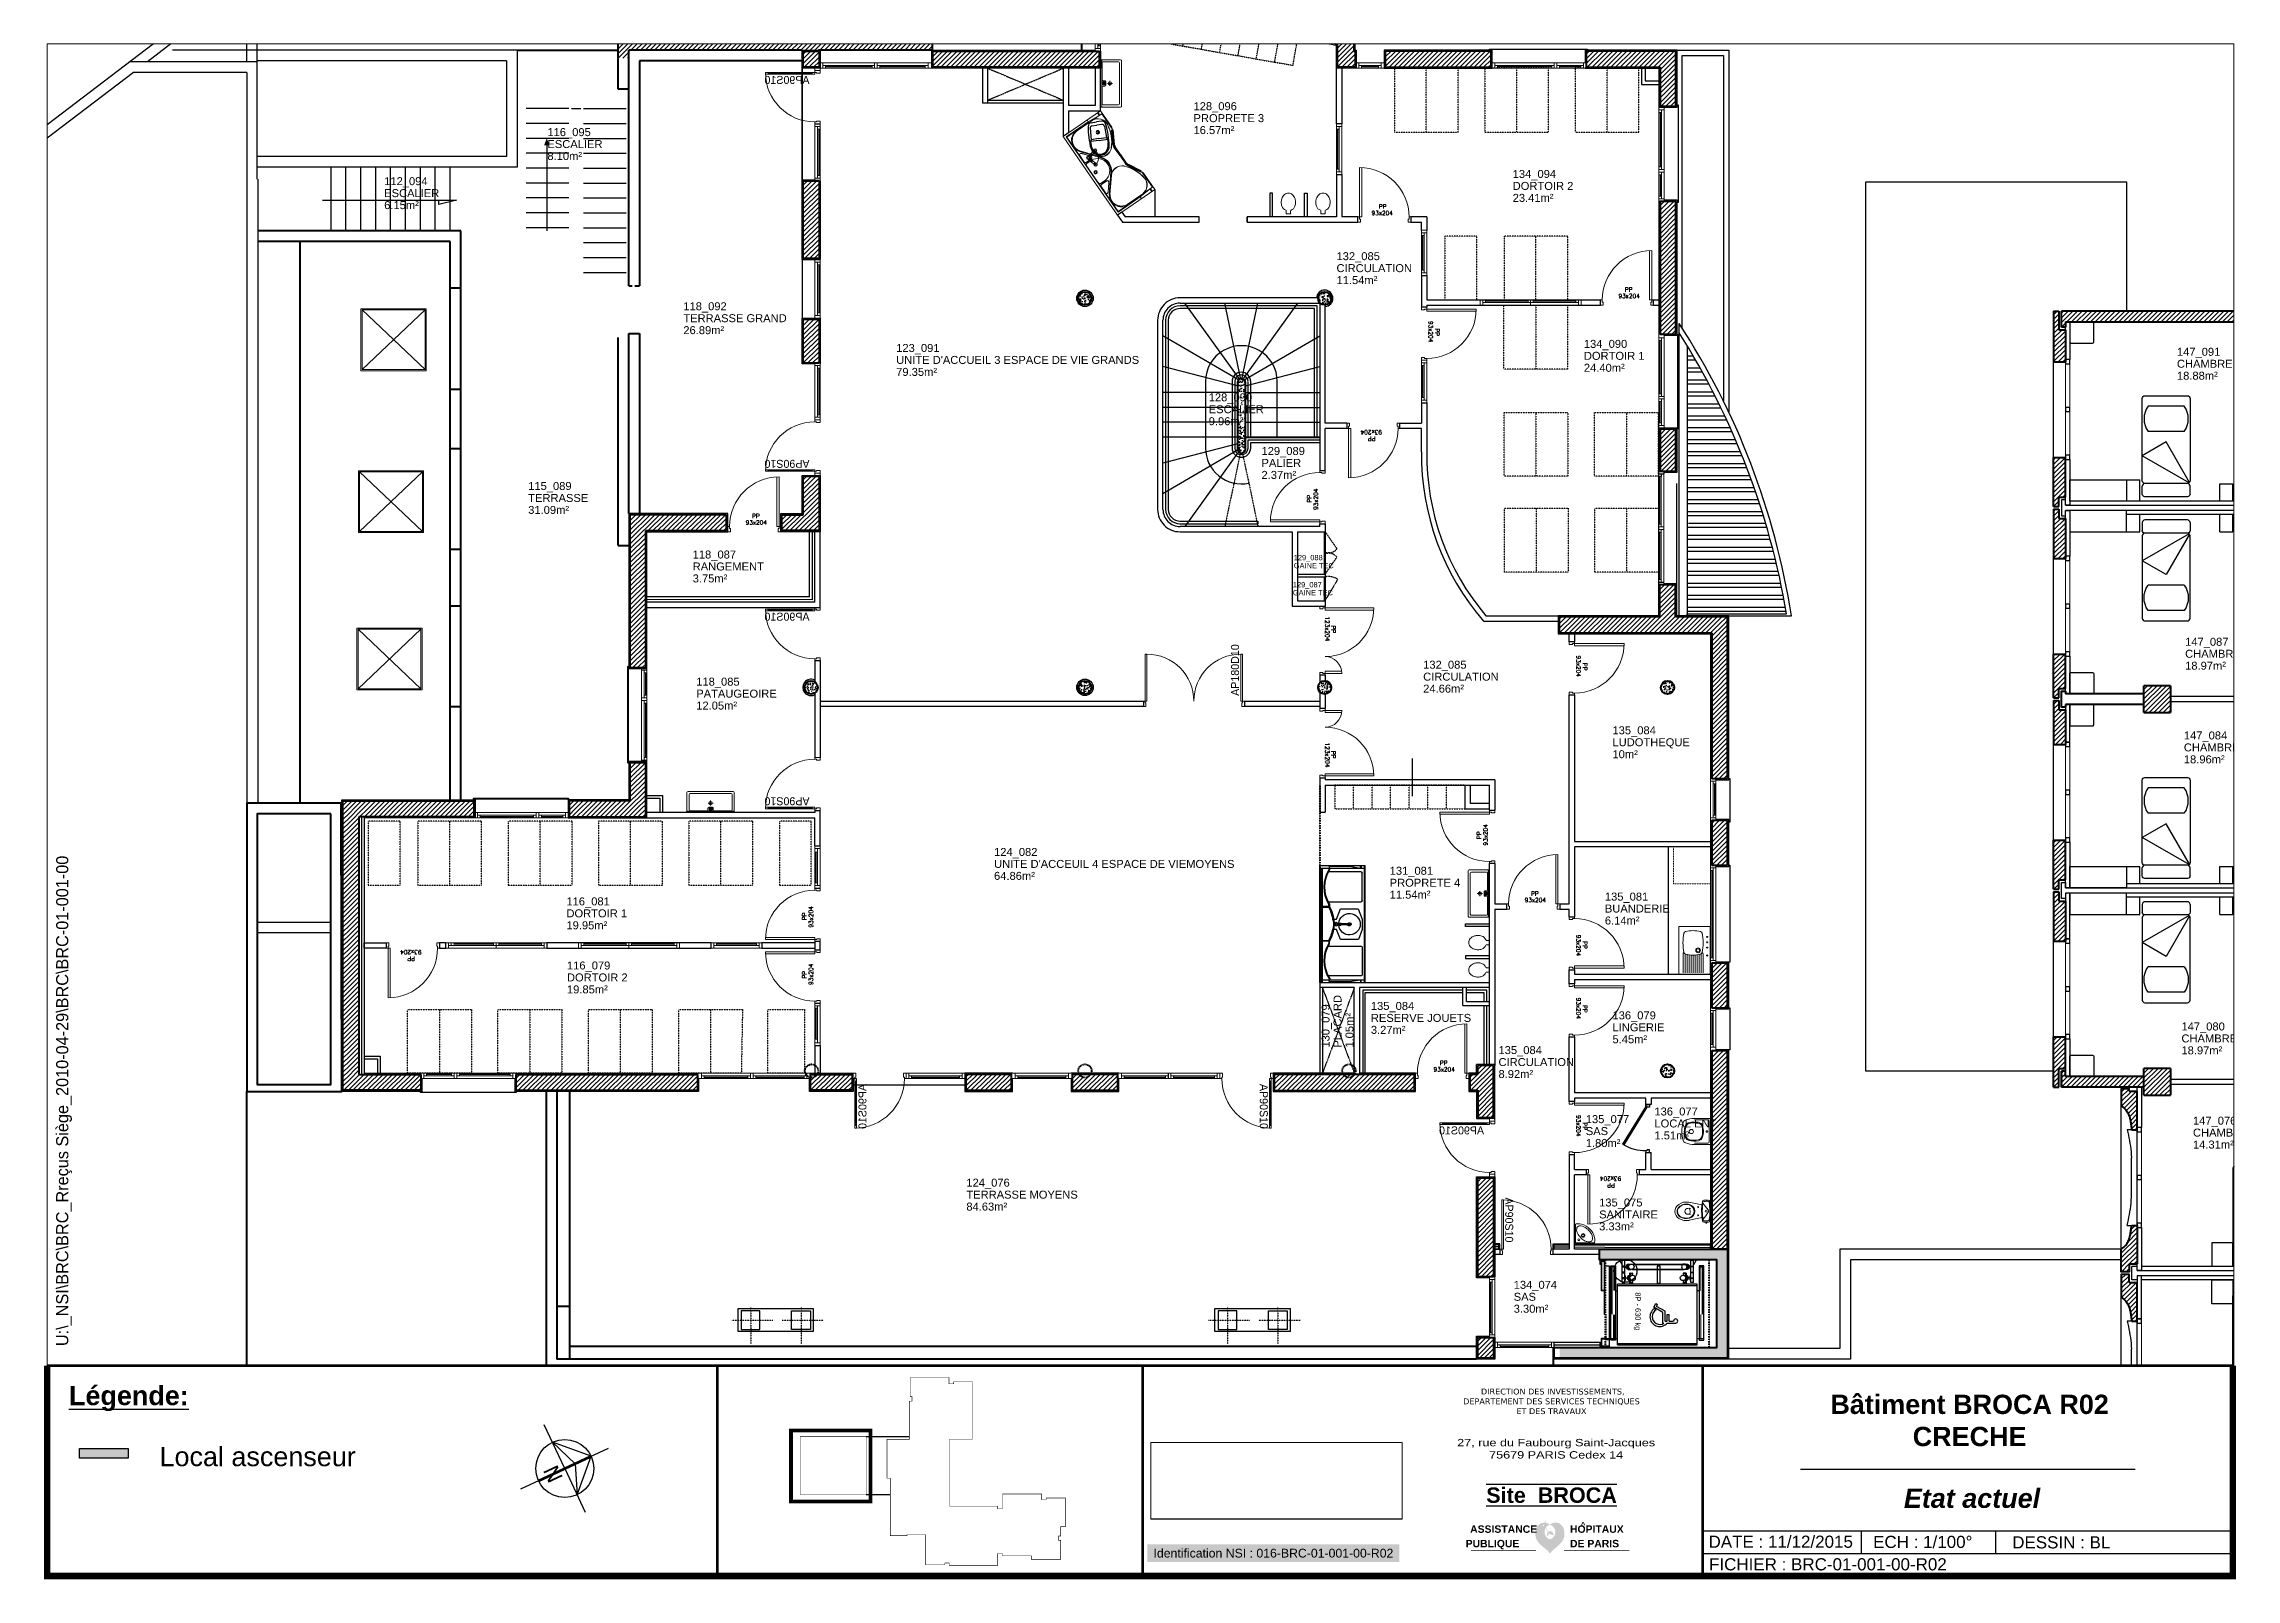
# Paper-space layout 'A3 _100°_Creche' of a CAD drawing. Header units: millimetres. Extents: x 1 to 413, y 0 to 289.
# The model-space entities are those that its viewports show. They can reach past a viewport. Long polylines and large blocks are cut down to what shows.
import ezdxf
from ezdxf.enums import TextEntityAlignment as Align

# ---------------------------------------------------------------- set-up
doc = ezdxf.new("R2010")
doc.units = ezdxf.units.MM
doc.header["$LTSCALE"] = 0.1
doc.header["$MEASUREMENT"] = 0
for name, pattern in [('APD-RDC$0$CACHE2', [0.1875, 0.125, -0.0625]), ('AUDIT_D_061107141953-0', [4.7625, 3.175, -1.5875]), ('AXES2', [1.125, 0.75, -0.125, 0.125, -0.125]), ('CACHE', [9.525, 6.35, -3.175]), ('CACHÉ', [0.25, 0.125, -0.125]), ('CONTINU', [0]), ('CONTINUA', [0]), ('DISCONTINU', [0.75, 0.5, -0.25]), ('HIDDEN', [0.375, 0.25, -0.125]), ('POINTILLÉS', [0.1, 0.05, -0.05])]:
    doc.linetypes.add(name, pattern=pattern)
doc.layers.get('0').update_dxf_attribs({"linetype": 'CONTINUOUS'})
for name, color, linetype in [('0_Fmult', 7, 'CONTINUOUS'), ('400 Lits', 150, 'CONTINUOUS'), ('A-CIRC-VER', 32, 'CONTINUOUS'), ('A-FINITION-C', 7, 'CONTINUOUS'), ('A-FINITION-V', 7, 'CONTINUOUS'), ('A-SOL-V', 33, 'CONTINUOUS'), ('A-STR-MAC-V', 155, 'CONTINUOUS'), ('A-TOIT', 193, 'CONTINUOUS'), ('A-TRAME2', 224, 'AXES2'), ('A_ACCÈS', 7, 'CONTINUOUS'), ('A_AGENC', 204, 'CONTINUOUS'), ('A_ATTR_PORTE', 7, 'CONTINUOUS'), ('A_EQMP', 142, 'CONTINUOUS'), ('A_EQPM', 8, 'CONTINUOUS'), ('A_Etiqu_Gaine', 8, 'CONTINUOUS'), ('A_Etiqu_Gaine_ancien', 8, 'CONTINUOUS'), ('A_Etiqu_Gaine_code', 8, 'CONTINUOUS'), ('A_Etiqu_Local', 8, 'CONTINUOUS'), ('A_HACH_STRUC', 7, 'CONTINUOUS'), ('A_MUR_CLOIS', 7, 'CONTINU'), ('A_MURS_ALÈG', 7, 'CONTINU'), ('COQUE', 7, 'CONTINUOUS'), ('COTAS', 7, 'CONTINUA'), ('DIBUJO', 3, 'CONTINUA'), ('Logo', 7, 'CONTINU'), ('PLAN01', 7, 'CONTINUOUS')]:
    doc.layers.add(name, color=color, linetype=linetype)
for name, color, linetype, lineweight in [('A_CHASS', 4, 'CONTINU', 0), ('A_MURS_STRU', 7, 'CONTINU', 40), ('A_PORTE', 8, 'CONTINU', 0), ('A_SANI', 5, 'CONTINU', 0)]:
    doc.layers.add(name, color=color, linetype=linetype, lineweight=lineweight)
doc.styles.add('ANN', font='ARIALN.TTF', dxfattribs={"width": 1.5, "height": 0.1})
doc.styles.add('APD-RDC$0$Standard', font='arial.ttf')
doc.styles.add('ARIAL', font='arial.ttf')
doc.styles.add('Attribut', font='arial.ttf')
doc.styles.add('ROMANS8', font='romans8', dxfattribs={"height": 10})
doc.styles.add('STYLE1', font='arial.ttf', dxfattribs={"height": 0.5})
picture_1 = doc.add_image_def('image1.jpg', size_in_pixel=(1654, 472))
pattern_1 = [(2e-15, (321.90145, 63.6796), (1e-16, 0.225), []), (2e-15, (321.97645, 63.6046), (1e-16, 0.225), [])]

psp = doc.layouts.new('A3 _100°_Creche')

# ---------------------------------------------------------------- texts
at = {"layer": '0_Fmult', "style": 'STYLE1'}
for s, p in [('DATE : 11/12/2015 ', (313.68, 7.24)), ('ECH : 1/100°', (344.64, 7.2)), ('DESSIN : BL', (370.8, 7.12)), ('FICHIER : BRC-01-001-00-R02 ', (313.77, 2.99))]:
    psp.add_text(s, height=2.2861, dxfattribs=at).set_placement(p, align=Align.MIDDLE_LEFT)
at = {"layer": '0_Fmult', "insert": (2.85, 44.04), "char_height": 2.2861, "width": 126.4238, "attachment_point": 1, "rotation": 90}
psp.add_mtext('U:\\\\_NSI\\\\BRC\\\\BRC_Rreçus Siège_2010-04-29\\\\BRC\\\\BRC-01-001-00', dxfattribs=at)
at = {"layer": '0_Fmult', "attachment_point": 8}
for s, insert, char_height, style in [('{\\fArial|b1|i0|c0|p34;\\LLégende:}', (16.53, 31.81), 3.6288, 'STYLE1'), ('\\pxi-1.4609;{\\fVerdana|b0|i0|c0|p34;\\C5; DIRECTION DES INVESTISSEMENTS,\\PDEPARTEMENT DES SERVICES TECHNIQUES \\PET DES TRAVAUX}', (284.94, 31.23), 1.1059, 'ANN'), ('{\\fArial|b1|i0|c0|p34;Bâtiment BROCA R02\\PCRECHE}', (362.79, 25.17), 3.6288, 'STYLE1'), ('Local ascenseur', (40.75, 21.4), 3.6288, 'STYLE1'), ('{\\C5;27, rue du Faubourg Saint-Jacques\\P75679 PARIS Cedex 14}', (285.01, 22.87), 1.3824, 'ANN'), ('{\\fArial|b1|i0|c0|p34;\\L\\OSite  BROCA}', (284.15, 14.51), 2.903, 'STYLE1'), ('{\\fArial|b1|i1|c0|p34;\\C5;Etat actuel}', (363.24, 13.55), 3.6288, 'STYLE1')]:
    psp.add_mtext(s, dxfattribs=dict(at, insert=insert, char_height=char_height, style=style))
at = {"layer": '0_Fmult', "insert": (231.83, 4.24), "char_height": 1.6508, "attachment_point": 8, "style": 'STYLE1', "bg_fill": 1, "box_fill_scale": 1.5, "bg_fill_color": 51, "bg_fill_transparency": 0}
psp.add_mtext('{\\C194;Identification NSI : 016-BRC-01-001-00-R02\\C6; }', dxfattribs=at)

msp = doc.modelspace()

# ---------------------------------------------------------------- texts
at = {"layer": 'A_ACCÈS', "color": 8, "style": 'APD-RDC$0$Standard'}
msp.add_text('8P - 630 kg', height=0.1, rotation=270, dxfattribs=at).set_placement((135.933, 73.829), align=Align.CENTER)

# ---------------------------------------------------------------- blocks, each defined once
blk = doc.blocks.new('Rosev_2')
for p, q in [((0, 0), (-0.487, 1.205)), ((-0.292, 0.723), (-0.723, -0.292)), ((-0.285, -0.115), (-0.292, 0.723)), ((1.205, 0.487), (-1.205, -0.487)), ((0.715, 0.311), (-0.712, -0.265)), ((0.731, 0.273), (-0.696, -0.304)), ((0, 0), (0.487, -1.205)), ((-0.723, -0.292), (0.292, -0.723)), ((0.292, -0.723), (-0.285, -0.115))]:
    blk.add_line(p, q)
blk.add_circle((0, 0), 0.78)
at = {"style": 'ARIAL'}
blk.add_text('N', height=0.416, rotation=112, dxfattribs=at).set_placement((0.516, 0.208), align=Align.CENTER)
blk = doc.blocks.new('Logo_AP-HP_2010')
h = blk.add_hatch(color=5)
h.dxf.hatch_style = 1
h.paths.add_polyline_path([(15.26, 3.54, 0.087951), (15.2, 3.58, 0.077698), (15.12, 3.61, 0.03026), (14.91, 3.63, 0.064219), (14.74, 3.62, 0.053297), (14.54, 3.55, -0.035265), (14.4, 3.73, -0.035265), (14.29, 3.92, -0.038017), (14.19, 4.15, -0.033638), (14.14, 4.36, -0.047979), (14.34, 4.58, -0.080912), (14.54, 4.71, -0.061688), (14.85, 4.8, 0.082171), (14.42, 5.12, 0.104414), (14.01, 5.23, 0.004443), (13.97, 5.23, -0.052513), (13.99, 5.44, -0.052513), (14.05, 5.65, -0.024915), (14.09, 5.74, -0.024915), (14.14, 5.82), (14.03, 5.79, 0.023369), (13.99, 5.71, 0.023369), (13.95, 5.63, 0.05238), (13.9, 5.44, 0.05238), (13.89, 5.23, 0.051008), (13.42, 5.19, 0.090273), (13.04, 5.04, 0.070397), (12.64, 4.71, 0.074613), (12.38, 4.31, 0.054663), (12.18, 3.74, 0.057344), (12.13, 3.17, 0.038155), (12.18, 2.55, 0.062487), (12.29, 2.19, 0.038104), (12.54, 1.73, 0.051084), (12.78, 1.42, 0.010974), (13.14, 1.07, 0.010897), (13.51, 0.73, 0.014069), (13.83, 0.47, -0.009376), (14.31, 0.09, -0.043401), (14.53, -0.13, -0.022183), (14.9, -0.61, -0.022183), (15.26, -0.12, -0.043401), (15.47, 0.1, -0.009376), (15.94, 0.49, 0.014069), (16.26, 0.75, 0.010897), (16.62, 1.1, 0.010974), (16.98, 1.46, 0.051084), (17.21, 1.77, 0.038104), (17.45, 2.24, 0.062487), (17.56, 2.6, 0.038155), (17.6, 3.21, 0.057344), (17.53, 3.78, 0.054663), (17.33, 4.35, 0.074613), (17.05, 4.75, 0.070397), (16.66, 5.07, 0.090273), (16.26, 5.22, 0.064201), (15.68, 5.25, 0.104414), (15.27, 5.13, 0.082171), (14.85, 4.8, -0.061688), (15.15, 4.72, -0.080912), (15.36, 4.59, -0.051096), (15.58, 4.36, -0.052273), (15.74, 4.09, -0.097488), (15.87, 3.59, -0.091605), (15.81, 3.04, -0.052863), (15.68, 2.74, -0.047118), (15.47, 2.45, -0.087865), (15.24, 2.26, -0.067468), (14.88, 2.11, -0.067468), (14.52, 2.25, -0.087865), (14.28, 2.43, -0.047118), (14.07, 2.72, -0.052863), (13.93, 3.02, -0.091605), (13.85, 3.57, -0.097488), (13.97, 4.07, -0.037175), (14.08, 4.27, 0.028309), (14.14, 4.06, 0.028309), (14.22, 3.87, 0.032302), (14.35, 3.66, 0.032302), (14.5, 3.47, 0.048008), (14.4, 3.33, 0.048008), (14.34, 3.17, 0.065182), (14.3, 2.94, 0.065182), (14.32, 2.7, 0.05645), (14.42, 2.76, 0.009836), (14.44, 2.78), (14.52, 2.85, 0.112168), (14.62, 3.07, 0.115868), (14.62, 3.31, 0.064855), (14.8, 3.12, 0.064855), (15.02, 2.99, 0.065591), (15.27, 2.92, 0.065591), (15.54, 2.91, 0.07043), (15.49, 3.17, 0.082203), (15.39, 3.37, 0.028832)])
h.paths.add_polyline_path([(13.55, 4.72, -1), (13.78, 4.72, -1)], flags=16)
at = {"color": 5, "const_width": 0.122}
for points in [[(12.27, 0), (0, 0)], [(29.78, 0), (17.51, 0)]]:
    blk.add_lwpolyline(points, dxfattribs=at)
at = {"color": 5, "char_height": 1.4, "attachment_point": 1, "style": 'ARIAL'}
for s, width, insert in [('\\pxqd;{\\fArial|b1|i0|c0|p34;ASSISTANCE}', 10.3743, (-0.15, 4.72)), ('\\pxqd;{\\fArial|b1|i0|c0|p34;HOPITAUX}', 12.471, (18.64, 4.72)), ('\\pxqd;{\\fArial|b1|i0|c0|p34;PUBLIQUE}', 12.2862, (-0.99, 2)), ('\\pxqd;{\\fArial|b1|i0|c0|p34;DE PARIS}', 12.471, (18.64, 2))]:
    blk.add_mtext_dynamic_manual_height_columns(s, width=width, gutter_width=20, heights=[0], dxfattribs=dict(at, insert=insert))
at = {"insert": (20.7, 5.36), "char_height": 1, "width": 5.387, "attachment_point": 1, "style": 'ARIAL'}
blk.add_mtext('{\\fArial|b1|i0|c0|p34;\\C5;^ }', dxfattribs=at)
blk = doc.blocks.new('LOGAPHP_2010')
blk.add_blockref('Logo_AP-HP_2010', (-259.22, -180.76))
blk = doc.blocks.new('BROCA2-G6')
at = {"layer": '400 Lits', "linetype": 'Continuous'}
for p, q in [((2.225049, 36.125378), (2.225049, 35.975384)), ((2.235936, 35.906525), (2.675049, 35.145954)), ((2.243905, 35.914494), (3.12505, 35.405766)), ((2.275048, 35.925381), (3.075051, 35.925381)), ((3.12505, 36.125378), (3.12505, 35.975384)), ((2.675049, 35.145954), (3.12505, 35.405766))]:
    blk.add_line(p, q, dxfattribs=at)
for points in [[(2.225049, 36.125378, -0.414214), (2.275048, 36.175378), (3.075051, 36.175381, -0.414214), (3.125051, 36.125378)], [(2.225049, 35.975384, 0.414213), (2.275048, 35.925384), (3.075051, 35.925381, 0.414214), (3.125051, 35.975384)], [(2.225049, 35.875378, -0.414214), (2.275048, 35.925378), (3.075051, 35.925381, -0.414214), (3.125051, 35.875378)], [(3.12505, 35.875652), (3.12505, 34.325382, -0.414213), (3.075051, 34.275382), (2.275048, 34.275379, -0.414214), (2.225048, 34.325382), (2.225049, 35.875652)]]:
    blk.add_lwpolyline(points, format="xyb", dxfattribs=at)
blk = doc.blocks.new('BROCA2-G124')
at = {"layer": '400 Lits', "linetype": 'Continuous'}
for p, q in [((2.235936, 29.494112), (2.675049, 30.254683)), ((2.675049, 30.254683), (3.12505, 29.994871)), ((2.243905, 29.486143), (3.12505, 29.994871)), ((2.225049, 29.275259), (2.225049, 29.425253)), ((2.275048, 29.475256), (3.075051, 29.475256)), ((3.12505, 29.275259), (3.12505, 29.425253))]:
    blk.add_line(p, q, dxfattribs=at)
for points in [[(3.12505, 29.524984), (3.12505, 31.075254, 0.414213), (3.075051, 31.125254), (2.275048, 31.125257, 0.414214), (2.225048, 31.075254), (2.225049, 29.524984)], [(2.225049, 29.525259, 0.414213), (2.275048, 29.475259), (3.075051, 29.475256, 0.414214), (3.125051, 29.525259)], [(2.225049, 29.425253, -0.414214), (2.275048, 29.475253), (3.075051, 29.475256, -0.414214), (3.125051, 29.425253)], [(2.225049, 29.275259, 0.414213), (2.275048, 29.225259), (3.075051, 29.225256, 0.414214), (3.125051, 29.275259)]]:
    blk.add_lwpolyline(points, format="xyb", dxfattribs=at)
blk = doc.blocks.new('BROCA2-G125')
at = {"layer": '400 Lits', "linetype": 'Continuous'}
for p, q in [((2.225049, 28.925379), (2.225049, 28.775385)), ((3.12505, 28.925379), (3.12505, 28.775385)), ((2.235936, 28.706526), (2.675049, 27.945955)), ((2.243905, 28.714495), (3.12505, 28.205767)), ((2.275048, 28.725382), (3.075051, 28.725382)), ((2.675049, 27.945955), (3.12505, 28.205767))]:
    blk.add_line(p, q, dxfattribs=at)
for points in [[(2.225049, 28.925379, -0.414214), (2.275048, 28.975379), (3.075051, 28.975382, -0.414214), (3.125051, 28.925379)], [(3.12505, 28.675653), (3.12505, 27.125383, -0.414213), (3.075051, 27.075383), (2.275048, 27.07538, -0.414214), (2.225048, 27.125383), (2.225049, 28.675653)], [(2.225049, 28.775385, 0.414213), (2.275048, 28.725385), (3.075051, 28.725382, 0.414214), (3.125051, 28.775385)], [(2.225049, 28.675379, -0.414214), (2.275048, 28.725379), (3.075051, 28.725382, -0.414214), (3.125051, 28.675379)]]:
    blk.add_lwpolyline(points, format="xyb", dxfattribs=at)
blk = doc.blocks.new('BROCA2-G128')
at = {"layer": '400 Lits', "linetype": 'Continuous'}
for p, q in [((2.33426, 34.949219), (3.015839, 34.949219)), ((2.33426, 34.472115), (3.015839, 34.472115))]:
    blk.add_line(p, q, dxfattribs=at)
for start, end in [(145.007771, 214.992539), (325.007913, 34.991933)]:
    blk.add_arc((2.675049, 34.710667), 0.415985, start, end, dxfattribs=at)
blk = doc.blocks.new('A_Etiqu_Local')
at = {"style": 'Attribut', "flags": 1}
for tag, p in [('CODE_HOPITAL', (-0.446, 1.632)), ('CODE_SITE', (-0.446, 1.407)), ('CODE_BATIMENT', (-0.446, 1.182)), ('CODE_SECTEUR', (-0.446, 0.957)), ('CODE_ETAGE', (-0.446, 0.732)), ('NOM_NORMALISE', (-0.446, -0.843)), ('SECTEUR_ACTIVITE', (-0.446, -1.068)), ('SOUS_SECTEUR_ACTIVITE', (-0.446, -1.293)), ('VOLUME', (-0.446, -1.518)), ('SERVICE', (-0.446, -1.743)), ('CODE_UG', (-0.446, -1.968)), ('CODE_UA', (-0.446, -2.193)), ('CODE_POLE', (-0.446, -2.418)), ('OCCUPANT_EXTERNE', (-0.446, -2.643)), ('DISPONIBILITE', (-0.446, -2.868)), ('ACCES_HANDICAPES', (-0.446, -3.093)), ('NATURE_SOL', (-0.446, -3.318)), ('AMIANTE', (-0.446, -3.768)), ('RISQUE_LABORATOIRE', (-0.446, -3.543))]:
    blk.add_attdef(tag, p, '', height=0.15, dxfattribs=at)
at = {"layer": 'A_Etiqu_Local', "style": 'Attribut'}
for tag, p in [('CODE_PIECE', (-0.446, 0.282)), ('NOM_USAGE', (-0.446, 0.057)), ('SURFACE', (-0.446, -0.168))]:
    blk.add_attdef(tag, p, '', height=0.15, dxfattribs=at)
blk = doc.blocks.new('AP90S10')
for p, q in [((-0.035, 0.93), (-0.065, 0.93)), ((-0.065, 0.93), (-0.065, 0)), ((-0.035, 0), (-0.035, 0.93)), ((-1, 0), (-0.965, 0)), ((-1, 0), (-1, -0.1)), ((-0.965, -0.03), (-0.965, 0)), ((-0.065, 0), (-0.035, 0)), ((-0.035, -0.03), (-0.035, 0)), ((0, 0), (-0.035, 0)), ((0, 0), (0, -0.1)), ((-1, -0.1), (-0.95, -0.1)), ((-0.95, -0.03), (-0.965, -0.03)), ((-0.95, -0.1), (-0.95, -0.03)), ((-0.05, -0.03), (-0.035, -0.03)), ((-0.05, -0.1), (-0.05, -0.03)), ((0, -0.1), (-0.05, -0.1))]:
    blk.add_line(p, q)
blk.add_arc((-0.035, 0), 0.93, 90, 180)
blk = doc.blocks.new('APV100G')
blk.add_line((5, 15), (5, 98))
for points in [[(3.5, 103), (6.5, 103), (6.5, 98), (3.5, 98)], [(3.5, 15), (6.5, 15), (6.5, 10), (3.5, 10)]]:
    blk.add_lwpolyline(points, close=True)
ref = blk.add_blockref('AP90S10', (0, 10), dxfattribs=dict(xscale=-100, yscale=100, zscale=100, rotation=5.395683899678261e-11))
ref.add_attrib('CODE', 'AP90S10', (25, 20), dxfattribs={"layer": 'A_ATTR_PORTE', "height": 15, "rotation": 90, "flags": 4})
blk = doc.blocks.new('0NSA_Auge001')
for p, q in [((0, 0), (0, -0.38)), ((0, 0), (0.89, 0)), ((0.89, 0), (0.89, -0.38)), ((0, -0.025), (0.89, -0.025)), ((0.02, -0.4), (0.87, -0.4)), ((0.04, -0.055), (0.04, -0.34)), ((0.06, -0.035), (0.375, -0.035)), ((0.06, -0.36), (0.83, -0.36)), ((0.395, -0.055), (0.395, -0.085)), ((0.397, -0.18), (0.493, -0.18)), ((0.41, -0.1), (0.48, -0.1)), ((0.415, -0.09), (0.415, -0.035)), ((0.43, -0.09), (0.43, -0.035)), ((0.445, -0.09), (0.445, -0.035)), ((0.445, -0.132), (0.445, -0.228)), ((0.46, -0.09), (0.46, -0.035)), ((0.475, -0.09), (0.475, -0.035)), ((0.495, -0.055), (0.495, -0.085)), ((0.515, -0.035), (0.83, -0.035)), ((0.85, -0.055), (0.85, -0.34))]:
    blk.add_line(p, q)
blk.add_circle((0.445, -0.18), 0.031)
for centre, radius, start, end in [((0.02, -0.38), 0.02, 180, 270), ((0.06, -0.055), 0.02, 90, 180), ((0.06, -0.34), 0.02, 180, 270), ((0.375, -0.055), 0.02, 0, 90), ((0.41, -0.085), 0.015, 180, 270), ((0.48, -0.085), 0.015, 270, 0), ((0.515, -0.055), 0.02, 90, 180), ((0.83, -0.055), 0.02, 0, 90), ((0.83, -0.34), 0.02, 270, 0), ((0.87, -0.38), 0.02, 270, 0)]:
    blk.add_arc(centre, radius, start, end)
blk = doc.blocks.new('WC_CRECH')
at = {"linetype": 'ByBlock'}
for p, q in [((4, 0), (-4, 0)), ((-4.2, -0.3), (-4.2, -5.9)), ((4.2, -0.3), (4.2, -5.9))]:
    blk.add_line(p, q, dxfattribs=at)
for centre, radius, start, end in [((-4, -0.3), 0.3, 90, 180), ((4, -0.3), 0.3, 0, 90), ((9, -21.5), 22.5, 161.3283, 180), ((9, -21.5), 22.5, 180, 196.8859), ((4.7, -22.8), 18, 196.8859, 227.8886), ((0, -18.5), 13, 112.0776, 161.3283), ((0, -28), 11, 227.8886, 270), ((-5.5, -5), 1.5, 292.0776, 323.1301), ((0, -28), 11, 270, 312.1114), ((5.5, -5), 1.5, 216.8699, 247.9224), ((0, -18.5), 13, 18.6717, 67.9224), ((-4.7, -22.8), 18, 312.1114, 343.1141), ((-9, -21.5), 22.5, 0, 18.6717), ((-9, -21.5), 22.5, 343.1141, 0)]:
    blk.add_arc(centre, radius, start, end, dxfattribs=at)
blk = doc.blocks.new('Evp3460p')
for p, q in [((45, 0), (-45, 0)), ((-45, 0), (-45, -59)), ((45, 0), (45, -59)), ((45, -1), (-45, -1)), ((7, -18), (42.4, -18)), ((7.4, -14.2), (42.4, -14.2)), ((7.9, -21.8), (42.4, -21.8)), ((8.5, -25.5), (42.4, -25.5)), ((8.5, -40.5), (42.4, -40.5)), ((8.9, -29.2), (42.4, -29.2)), ((8.9, -36.8), (42.4, -36.8)), ((9, -33), (42.4, -33)), ((9, -33), (42.4, -33)), ((44, -60), (-44, -60)), ((7, -48), (42.4, -48)), ((7.4, -51.8), (42.4, -51.8)), ((7.9, -44.2), (42.4, -44.2))]:
    blk.add_line(p, q)
at = {"color": 7}
for p, q in [((-23.2, -6.5), (-26.8, -6.5)), ((-25, -4.8), (-25, -8.2)), ((-13.2, -6.5), (-16.8, -6.5)), ((-15, -4.8), (-15, -8.2)), ((-6.8, -6.5), (-3.2, -6.5)), ((-5, -4.8), (-5, -8.2)), ((8.2, -6.5), (11.8, -6.5)), ((10, -4.8), (10, -8.2))]:
    blk.add_line(p, q, dxfattribs=at)
for radius in [4.5, 3]:
    blk.add_circle((0, -23.5), radius)
for centre, radius, start, end in [((23, -33), 60, 166.3476, 193.6524), ((-31.4, -19.8), 4, 101.6851, 166.3476), ((-14, -104), 90, 78.3149, 101.6851), ((7.3, -18.5), 4.3, 89.0764, 140.6022), ((3.4, -19.8), 4, 13.6524, 78.3149), ((-51, -33), 60, 346.3476, 13.6524), ((-44, -59), 1, 180, 270), ((-31.4, -46.2), 4, 193.6524, 258.3149), ((-14, 38), 90, 258.3149, 281.6851), ((7.3, -47.5), 4.3, 219.3978, 270.9236), ((3.4, -46.2), 4, 281.6851, 346.3476), ((44, -59), 1, 270, 0)]:
    blk.add_arc(centre, radius, start, end)
blk = doc.blocks.new('COP9830P')
for p, q in [((-24.5, 0), (0, 0)), ((-24.5, 0), (-24.5, -30.3)), ((24.5, 0), (0, 0)), ((24.5, 0), (24.5, -30.3)), ((-22, -5.5), (-22, -30.3)), ((-19, -2.5), (0, -2.5)), ((19, -2.5), (0, -2.5)), ((22, -5.5), (22, -30.3))]:
    blk.add_line(p, q)
for centre, radius in [((0, -36.5), 4), ((0, -7), 1.5)]:
    blk.add_circle(centre, radius)
for centre, radius, start, end in [((25.5, -30.3), 50, 180, 199.7499), ((-19, -5.5), 3, 90, 180), ((25.5, -30.3), 43.5, 170.2555, 193.4036), ((-7.5, -24.6), 10, 106.8042, 170.2555), ((-7.1, -38), 10, 193.4036, 246.812), ((25.5, -30.3), 42, 170.2555, 193.4036), ((-7.5, -24.6), 8.5, 106.8042, 170.2555), ((-7.1, -38), 8.5, 193.4036, 246.812), ((0, -49.5), 36, 90, 106.8042), ((0, -49.5), 34.5, 90, 106.8042), ((0, -49.5), 36, 73.1958, 90), ((0, -49.5), 34.5, 73.1958, 90), ((7.5, -24.6), 8.5, 9.7445, 73.1958), ((7.5, -24.6), 10, 9.7445, 73.1958), ((7.1, -38), 8.5, 293.188, 346.5964), ((7.1, -38), 10, 293.188, 346.5964), ((-25.5, -30.3), 42, 346.5964, 9.7445), ((-25.5, -30.3), 43.5, 346.5964, 9.7445), ((19, -5.5), 3, 0, 90), ((-25.5, -30.3), 50, 340.2501, 0), ((-14.5, -44.6), 7.5, 199.7499, 255.3938), ((0, 11), 65, 255.3938, 270), ((0, -21.5), 28, 246.812, 270), ((0, -21.5), 26.5, 246.812, 270), ((0, -21.5), 26.5, 270, 293.188), ((0, -21.5), 28, 270, 293.188), ((0, 11), 65, 270, 284.6062), ((14.5, -44.6), 7.5, 284.6062, 340.2501)]:
    blk.add_arc(centre, radius, start, end)
blk = doc.blocks.new('A$C50D95CFC')
for p, q in [((0, 0), (37, 0)), ((0, -37), (0, 0)), ((2, -37), (2, -3)), ((3, -2), (37, -2))]:
    blk.add_line(p, q)
blk.add_lwpolyline([(32.2, -5.7, -0.163539), (33.8, -9, -0.105918), (33.4, -14.7, -0.069511), (30.9, -20.2, -0.055728), (26.2, -26.2, -0.055728), (20.2, -30.9, -0.069511), (14.7, -33.4, -0.105918), (9, -33.8, -0.163539), (5.7, -32.2, -0.163539), (4, -28.8, -0.105918), (4.4, -23.2, -0.069511), (6.9, -17.6, -0.055728), (11.7, -11.7, -0.055728), (17.6, -6.9, -0.069511), (23.2, -4.4, -0.105918), (28.8, -4, -0.163539)], format="xyb", close=True)
for centre, radius in [((8, -8), 1.75), ((16, -16), 3.5), ((16, -16), 2.3)]:
    blk.add_circle(centre, radius)
for centre, radius, start, end in [((7.3, -11), 27, 254.3137, 279.8616), ((3, -3), 1, 90, 180), ((4.1, -4), 34.5, 283.1081, 344.428), ((11, -7.3), 27, 347.2443, 15.6863)]:
    blk.add_arc(centre, radius, start, end)
blk = doc.blocks.new('AP180D10')
for p, q in [((-1.835, 0.885), (-1.865, 0.884)), ((-1.865, 0.884), (-1.865, 0)), ((-1.835, 0), (-1.835, 0.885)), ((-0.065, 0.885), (-0.035, 0.884)), ((-0.065, 0), (-0.065, 0.885)), ((-0.035, 0.884), (-0.035, 0)), ((-1.9, 0), (-1.9, -0.1)), ((-1.9, 0), (-1.865, 0)), ((-1.865, 0), (-1.835, 0)), ((-1.865, 0), (-1.865, -0.03)), ((-0.035, 0), (-0.065, 0)), ((-0.035, 0), (-0.035, -0.03)), ((0, 0), (-0.035, 0)), ((0, 0), (0, -0.1)), ((-1.85, -0.1), (-1.9, -0.1)), ((-1.865, -0.03), (-1.85, -0.03)), ((-1.85, -0.03), (-1.85, -0.1)), ((-0.035, -0.03), (-0.05, -0.03)), ((-0.05, -0.03), (-0.05, -0.07)), ((-0.05, -0.03), (-0.05, -0.1)), ((-0.05, -0.1), (0, -0.1))]:
    blk.add_line(p, q)
for centre, start, end in [((-1.835, 0), 0, 90), ((-0.065, 0), 90, 180)]:
    blk.add_arc(centre, 0.885, start, end)
blk = doc.blocks.new('Baignoire sabot')
at = {"layer": 'COQUE', "color": 7}
for p, q in [((13891, 11607), (13819, 11462)), ((13921, 11592), (13855, 11459)), ((13891, 11607), (13963, 11753)), ((13963, 11753), (13900, 11784)), ((13921, 11592), (13987, 11725)), ((13987, 11725), (13963, 11753)), ((14176, 11618), (13987, 11725)), ((14192, 11565), (14150, 11479)), ((13819, 11462), (13756, 11493)), ((13855, 11459), (13819, 11462)), ((14055, 11374), (13855, 11459)), ((14107, 11393), (14150, 11479)), ((14161, 11364), (14205, 11452)), ((14248, 11540), (14205, 11452))]:
    blk.add_line(p, q, dxfattribs=at)
for centre, radius, start, end in [((13800, 11657), 180, 155.0702, 233.9255), ((13796, 11649), 180, 73.3965, 152.2519), ((13800, 11657), 160, 155.246, 233.9255), ((13796, 11649), 160, 73.3965, 152.0761), ((13742, 11403), 412, 67.4181, 75.8569), ((13352, 10406), 1500, 54.4596, 70.7058), ((14029, 11539), 30, 0, 180), ((14029, 11539), 20, 0, 180), ((14156, 11583), 40, 333.7951, 60.2939), ((14188, 11570), 67.6, 333.7951, 57.5444), ((14519, 12764), 1500, 236.6163, 252.8624), ((13963, 11850), 412, 231.4652, 239.904), ((14029, 11539), 30, 180, 0), ((14029, 11539), 20, 180, 0), ((14071, 11411), 40, 247.0282, 333.5269), ((14100, 11394), 67.6, 249.7777, 333.5269)]:
    blk.add_arc(centre, radius, start, end, dxfattribs=at)
blk = doc.blocks.new('CHAVONNET 2511 PLAN')
for points in [[(-2, -2.2), (-2, -8.4)], [(-1.6, -9.3), (-1.6, -16.7)], [(-1.4, -2.7), (-1.4, -8.3)], [(-1.4, -7.1), (1.4, -7.1)], [(1.4, -7.5), (-1.4, -7.5)], [(-1.4, -7.7), (1.4, -7.7)], [(1.4, -2.7), (1.4, -8.3)], [(1.6, -9.3), (1.6, -16.7)], [(2, -2.2), (2, -8.4)]]:
    blk.add_lwpolyline(points)
for radius in [3, 1.8]:
    blk.add_circle((0, 0), radius)
for centre, radius, start, end in [((0.3, -18.7), 3.03, 127.5848, 182.9671), ((0, -19.1), 2.82, 174.6594, 5.3406), ((0, -18.9), 2.7, 126.3412, 53.6588), ((-0.1, -8.1), 1.94, 190.1193, 272.6214), ((-0.1, -8.1), 1.34, 190.1193, 272.6214), ((0.4, -17.8), 1.45, 115.9964, 255.6301), ((0.4, -15.9), 0.922, 117.9962, 219.8541), ((0.1, -8.1), 1.34, 267.3786, 349.8807), ((0.1, -8.1), 1.94, 267.3786, 349.8807), ((-0.4, -15.9), 0.922, 320.1459, 62.0038), ((-0.4, -17.8), 1.45, 284.3699, 64.0036), ((-0.5, -18.9), 3.29, 0.15, 51.3086)]:
    blk.add_arc(centre, radius, start, end)
blk = doc.blocks.new('loxos3')
at = {"layer": 'A_SANI'}
for p, q in [((0, -85), (0, 0)), ((90, 0), (0, 0)), ((90, 0), (180, 0)), ((90, -4), (4, -4)), ((4, -54.6), (4, -4)), ((4.9, -26.3), (4.9, -4.9)), ((90, -4.9), (4.9, -4.9)), ((6.4, -62), (6.4, -26.4)), ((40, -10.4), (68, -33)), ((40.8, -9.2), (73.5, -35.5)), ((45.5, -10.3), (59.6, -21.6)), ((45.7, -10.1), (59.8, -21.4)), ((62.2, -5.2), (47.2, -5.2)), ((64.7, -7.8), (64.7, -19.3)), ((65, -11.5), (65, -19.3)), ((67.1, -17.9), (67.1, -7.5)), ((68.2, -32.8), (72.7, -36.5)), ((90, -4), (176, -4)), ((90, -4.9), (175.1, -4.9)), ((139.2, -9.2), (106.5, -35.5)), ((111.8, -32.8), (107.3, -36.5)), ((140, -10.4), (112, -33)), ((112.9, -17.9), (112.9, -7.5)), ((115, -11.5), (115, -19.3)), ((115.3, -7.8), (115.3, -19.3)), ((117.8, -5.2), (132.8, -5.2)), ((134.3, -10.1), (120.2, -21.4)), ((134.5, -10.3), (120.4, -21.6)), ((173.6, -62), (173.6, -26.4)), ((175.1, -26.3), (175.1, -4.9)), ((176, -54.6), (176, -4)), ((180, -85), (180, 0)), ((4, -54.6), (6.1, -76.4)), ((176, -54.6), (173.9, -78.1)), ((176, -54.6), (180, -54.6)), ((0, -85), (37.5, -85)), ((6.1, -84), (37.5, -84)), ((173.9, -84), (142.5, -84)), ((180, -85), (142.5, -85))]:
    blk.add_line(p, q, dxfattribs=at)
at = {"layer": 'A_SANI', "lineweight": 40}
for p, q in [((66.4, -69.1), (42.5, -82.7)), ((42.5, -83.7), (66.4, -70.1)), ((71, -67.9), (90, -67.9)), ((71, -68.9), (90, -68.9)), ((109, -67.9), (90, -67.9)), ((109, -68.9), (90, -68.9)), ((113.6, -69.1), (137.5, -82.7)), ((137.5, -83.7), (113.6, -70.1))]:
    blk.add_line(p, q, dxfattribs=at)
at = {"layer": 'A_SANI'}
for points in [[(65, -9.5), (64.7, -9.7)], [(65, -11.5), (64.7, -11.2)], [(65, -7.8), (65, -9.5)], [(65, -9.5), (67.1, -9.5)], [(65, -11.5), (67.1, -11.5)], [(115, -9.5), (112.9, -9.5)], [(115, -11.5), (112.9, -11.5)], [(115, -9.5), (115, -7.8)], [(115, -9.5), (115.3, -9.7)], [(115, -11.5), (115.3, -11.2)], [(0, -54.6), (4, -54.6)], [(0, -78.1), (6.1, -78.1)], [(0, -79.5), (6.1, -79.5)], [(6.1, -62), (6.1, -85)], [(173.9, -62), (173.9, -78.1)], [(173.9, -78.1), (173.9, -84), (173.9, -85)], [(180, -78.1), (173.9, -78.1)], [(180, -79.5), (173.9, -79.5)]]:
    blk.add_lwpolyline(points, dxfattribs=at)
for centre, radius, start, end in [((27.5, -27.6), 22.6, 53.9707, 176.9071), ((27.5, -27.6), 21.1, 53.9707, 176.9071), ((47.8, -8), 3.21, 101.3702, 225.1843), ((47.8, -8), 2.91, 101.3702, 225.1843), ((61.8, -19.3), 3.21, 226.5254, 359.5885), ((61.8, -19.3), 2.91, 226.5254, 359.5885), ((61.8, -8.1), 2.91, 4.4906, 81.519), ((61.8, -8.1), 3.21, 4.4906, 81.519), ((70.2, -8.1), 3.21, 89.0886, 168.7571), ((89.9, -16.6), 22.9, 183.3357, 270.2054), ((55, -48.2), 20, 314.4102, 49.3314), ((55, -48.2), 20.3, 314.4102, 49.3314), ((90, -16.2), 26.6, 229.5017, 270.0365), ((90, -16.2), 25.4, 229.5017, 270.0365), ((90, -12.1), 3.1, 0, 180), ((90, -12.1), 3.1, 180, 0), ((90, -12.1), 2.08, 0, 180), ((90, -12.1), 2.08, 180, 0), ((90.1, -16.6), 22.9, 269.7946, 356.6643), ((90, -16.2), 25.4, 269.9635, 310.4983), ((90, -16.2), 26.6, 269.9635, 310.4983), ((90, -16.2), 23, 270.0294, 270.0365), ((90, -16.2), 23, 269.9635, 269.9706), ((119.9, -15.4), 19.5, 203.0254, 274.6955), ((125, -48.2), 20.3, 130.6686, 225.5898), ((125, -48.2), 20, 130.6686, 225.5898), ((109.8, -8.1), 3.21, 11.2429, 90.9114), ((118.2, -8.1), 3.21, 98.481, 175.5094), ((118.2, -19.3), 3.21, 180.4115, 313.4746), ((118.2, -8.1), 2.91, 98.481, 175.5094), ((118.2, -19.3), 2.91, 180.4115, 313.4746), ((132.2, -8), 3.21, 314.8157, 78.6298), ((132.2, -8), 2.91, 314.8157, 78.6298), ((152.5, -27.6), 22.6, 3.0929, 126.0293), ((152.5, -27.6), 21.1, 3.0929, 126.0293), ((26.4, -61.4), 20.3, 181.7024, 276.6236), ((26.4, -61.4), 20, 181.7024, 276.6236), ((19.6, -9.5), 72.3, 277.2182, 313.1511), ((19.6, -9.5), 72.6, 277.2182, 313.1511), ((90, -16.2), 25.4, 270.0267, 270.0365), ((90, -16.2), 25.4, 269.9635, 269.9733), ((90, -16.2), 26.8, 270.0253, 270.0365), ((90, -16.2), 26.8, 269.9635, 269.9747), ((160.4, -9.5), 72.6, 226.8489, 262.7818), ((160.4, -9.5), 72.3, 226.8489, 262.7818), ((153.6, -61.4), 20, 263.3764, 358.2976), ((153.6, -61.4), 20.3, 263.3764, 358.2976), ((37.5, -74), 10, 270, 299.6653), ((37.5, -75), 10, 270, 299.6652), ((142.5, -74), 10, 240.3347, 270), ((142.5, -75), 10, 240.3348, 270)]:
    blk.add_arc(centre, radius, start, end, dxfattribs=at)
at = {"layer": 'A_SANI', "lineweight": 40}
for centre, start, end in [((71, -77.9), 90, 117.8715), ((71, -78.9), 90, 117.8718), ((109, -77.9), 62.1285, 90), ((109, -78.9), 62.1282, 90)]:
    blk.add_arc(centre, 10, start, end, dxfattribs=at)
at = {"xscale": 0.1000000000003638, "yscale": 0.1000000000003638, "zscale": 0.1000000000003638}
blk.add_blockref('Baignoire sabot', (-1253.6, -1212.1), dxfattribs=at)
at = {"layer": 'A_SANI', "xscale": -0.9999999999999999, "rotation": 283.6691241899268}
blk.add_blockref('CHAVONNET 2511 PLAN', (120, -15.8), dxfattribs=at)
at = {"layer": 'A_SANI', "rotation": 13.07064884818928}
blk.add_blockref('CHAVONNET 2511 PLAN', (120, -15.8), dxfattribs=at)
blk = doc.blocks.new('A_Etiqu_Gaine')
at = {"style": 'Attribut', "flags": 1}
for tag, p in [('CODE_HOPITAL', (-0.432, 0.865)), ('CODE_SITE', (-0.432, 0.715)), ('CODE_BATIMENT', (-0.432, 0.565)), ('CODE_SECTEUR', (-0.432, 0.415)), ('CODE_ETAGE', (-0.432, 0.265)), ('SECTEUR_ACTIVITE', (-0.432, -0.485)), ('NOM_NORMALISE', (-0.432, -0.335)), ('SOUS_SECTEUR_ACTIVITE', (-0.432, -0.635)), ('SURFACE', (-0.432, -0.785)), ('AMIANTE', (-0.432, -1.235)), ('CODE_UG', (-0.432, -0.935)), ('CODE_POLE', (-0.432, -1.085))]:
    blk.add_attdef(tag, p, '', height=0.1, dxfattribs=at)
at = {"layer": 'A_Etiqu_Gaine', "style": 'Attribut'}
blk.add_attdef('NOM_USAGE', (-0.432, -0.185), '', height=0.1, dxfattribs=at)
at = {"layer": 'A_Etiqu_Gaine_ancien', "style": 'Attribut'}
blk.add_attdef('CODE_PIECE_ANCIEN', (-0.432, 0.115), '', height=0.1, dxfattribs=at)
at = {"layer": 'A_Etiqu_Gaine_code', "style": 'Attribut'}
blk.add_attdef('CODE_PIECE', (-0.432, -0.035), '', height=0.1, dxfattribs=at)
blk = doc.blocks.new('ACEITERC')
for p, q in [((-39, 44), (-39, 9)), ((-39, 20), (-22, 20)), ((-37, 11), (-22, 19)), ((-32, 37), (-32, 32)), ((-22, -19), (-22, 31)), ((-13, -19), (-13, 6)), ((-13, 6), (13, 6)), ((-5, 0), (0, 0)), ((-5, -23), (-5, 0)), ((5, 0), (0, 0)), ((5, -23), (5, 0)), ((13, -19), (13, 6)), ((22, -19), (22, 31)), ((22, 20), (39, 20)), ((37, 11), (22, 19)), ((31, 37), (31, 32)), ((39, 9), (39, 44)), ((-39, -4), (-39, -10)), ((-39, -10), (-36, -10)), ((-38, -5), (-22, -19)), ((-36, -7), (-36, -10)), ((-22, -19), (-13, -19)), ((-20, -19), (-20, -23)), ((-20, -23), (-5, -23)), ((20, -23), (5, -23)), ((13, -19), (22, -19)), ((20, -19), (20, -23)), ((38, -5), (22, -19)), ((36, -7), (36, -10)), ((36, -10), (39, -10)), ((39, -10), (39, -4))]:
    blk.add_line(p, q)
for centre in [(-32, 1), (31, 1)]:
    blk.add_circle(centre, 3)
for centre, radius, start, end in [((-32, 3), 9.83, 124.0505, 230.8458), ((-25, 32), 6.5, 180, 292.6199), ((25, 32), 6.5, 247.3801, 0), ((31, 3), 9.83, 309.1542, 55.9495)]:
    blk.add_arc(centre, radius, start, end)
at = {"layer": 'COTAS'}
blk.add_circle((0, 76), 50.6, dxfattribs=at)
blk = doc.blocks.new('BROCA2-G904')
at = {"layer": '400 Lits', "linetype": 'Continuous'}
for p, q in [((29.340822, 67.299042), (28.659243, 67.299042)), ((29.340822, 66.821945), (28.659243, 66.821945))]:
    blk.add_line(p, q, dxfattribs=at)
for start, end in [(145.008072, 214.992089), (325.007448, 34.99223)]:
    blk.add_arc((29.000032, 67.060493), 0.415985, start, end, dxfattribs=at)
blk = doc.blocks.new('BATI-10')
for p, q in [((0, 0.1), (0, 0)), ((0, 0.1), (0.035, 0.1)), ((0, 0), (0.05, 0)), ((0.035, 0.1), (0.035, 0.06)), ((0.035, 0.06), (0.05, 0.06)), ((0.05, 0.06), (0.05, 0))]:
    blk.add_line(p, q)
blk = doc.blocks.new('P90-bt10')
for p, q in [((0.035, 1.03), (0.035, 0.1)), ((0.075, 1.029), (0.075, 0.1)), ((0.035, 0.1), (0.075, 0.1))]:
    blk.add_line(p, q)
blk.add_arc((0.035, 0.1), 0.93, 0, 90)
blk.add_blockref('BATI-10', (0, 0))
at = {"xscale": -1}
blk.add_blockref('BATI-10', (1, 0), dxfattribs=at)
at = {"style": 'ROMANS8'}
for tag, p in [('DEF', (0.47, 0.256)), ('DIM', (0.461, 0.134))]:
    blk.add_attdef(tag, text='', height=0.08, dxfattribs=at).set_placement(p, align=Align.CENTER)
blk = doc.blocks.new('P120-90bt10')
for p, q in [((0.035, 1.015), (0.035, 0.1)), ((0.075, 1.014), (0.075, 0.1)), ((1.225, 0.412), (1.225, 0.1)), ((1.265, 0.415), (1.265, 0.1)), ((0, 0.1), (0, 0)), ((0, 0.1), (0.035, 0.1)), ((0, 0), (0.05, 0)), ((0.035, 0.1), (0.075, 0.1)), ((0.035, 0.1), (0.035, 0.06)), ((0.035, 0.06), (0.05, 0.06)), ((0.05, 0.06), (0.05, 0)), ((1.225, 0.1), (1.265, 0.1)), ((1.25, 0.06), (1.25, 0)), ((1.265, 0.06), (1.25, 0.06)), ((1.3, 0), (1.25, 0)), ((1.3, 0.1), (1.265, 0.1)), ((1.265, 0.1), (1.265, 0.06)), ((1.3, 0.1), (1.3, 0))]:
    blk.add_line(p, q)
for centre, radius, start, end in [((0.035, 0.1), 0.915, 0, 90), ((1.265, 0.1), 0.315, 90, 180)]:
    blk.add_arc(centre, radius, start, end)
at = {"style": 'ROMANS8'}
for tag, p in [('DEF', (0.435, 0.217)), ('DIM', (0.427, 0.103))]:
    blk.add_attdef(tag, text='', height=0.08, dxfattribs=at).set_placement(p, align=Align.CENTER)
blk = doc.blocks.new('CHAVONNET 2510 PLAN')
for p, q in [((9.1, 0.9), (2.9, 0.9)), ((19.5, 0.9), (9.8, 0.9)), ((9.1, -0.9), (2.9, -0.9)), ((19.5, -0.9), (9.8, -0.9))]:
    blk.add_line(p, q)
for points in [[(2.2, 2), (8.4, 2)], [(2.7, 1.4), (8.3, 1.4)], [(19.5, 0.9), (19.5, 0)], [(19.5, -0.9), (19.5, 0)], [(19.7, 1.2), (23.8, 1.4)], [(24.2, 0.9), (24.2, 0)], [(24.2, -0.9), (24.2, 0)], [(2.2, -2), (8.4, -2)], [(2.7, -1.4), (8.3, -1.4)], [(19.7, -1.2), (23.8, -1.4)]]:
    blk.add_lwpolyline(points)
for radius in [3, 1.8]:
    blk.add_circle((0, 0), radius)
for centre, radius, start, end in [((8.1, 0.1), 1.34, 357.3786, 79.8807), ((8.1, 0.1), 1.94, 357.3786, 79.8807), ((8.1, -0.1), 1.94, 280.1193, 2.6214), ((19.7, 1), 0.217, 85.0412, 202.7221), ((23.8, 1), 0.456, 349.8817, 90.5832), ((8.1, -0.1), 1.34, 280.1193, 2.6214), ((19.7, -1), 0.217, 157.2779, 274.9588), ((23.8, -1), 0.456, 269.4168, 10.1183)]:
    blk.add_arc(centre, radius, start, end)
blk = doc.blocks.new('loxox 220 lavabo')
for p, q in [((0, -0.1), (220, -0.1)), ((220, -0.1), (0, -0.1)), ((0, -0.1), (0, -85.1)), ((1.7, -0.1), (1.7, -0.1)), ((1.7, -0.1), (1.7, -0.1)), ((1.7, -0.1), (1.7, -0.1)), ((1.7, -0.1), (25, -0.1)), ((1.7, -17.4), (5, -17.4)), ((1.7, -17.4), (1.7, -55.9)), ((220, -3.3), (5, -3.3)), ((5, -3.3), (5, -85.1)), ((5, -4.2), (77.2, -4.2)), ((8, -17.4), (5, -17.4)), ((8, -18.8), (5, -18.8)), ((12.3, -77.8), (12.3, -16.3)), ((47.1, -10.4), (47.1, -10.4)), ((68.3, -15.9), (68.3, -77.8)), ((68.5, -19.5), (68.5, -19.5)), ((72.6, -18.3), (77.4, -18.3)), ((77.2, -17.1), (73.3, -17.1)), ((77.2, -17.1), (77.2, -3.4)), ((78.5, -3.3), (78.5, -16.5)), ((78.5, -4.2), (220, -4.2)), ((101, -31.6), (82, -38.9)), ((82, -38.9), (82, -72.5)), ((101.3, -26.2), (101, -31.6)), ((102.3, -24.1), (102.7, -25.2)), ((119.9, -23.8), (119.5, -24.9)), ((120.3, -31.6), (120.3, -25.9)), ((139.1, -39.1), (120.3, -31.6)), ((139.1, -72.9), (139.1, -39.1)), ((141.5, -3.3), (141.5, -16.4)), ((147.4, -18.3), (142.5, -18.3)), ((142.8, -17.1), (142.8, -3.4)), ((142.8, -17.1), (146.7, -17.1)), ((151.5, -19.5), (151.5, -19.5)), ((151.7, -15.9), (151.7, -77.8)), ((172.9, -10.4), (172.9, -10.4)), ((218.3, -0.1), (195, -0.1)), ((207.7, -77.8), (207.7, -16.3)), ((212, -17.4), (215, -17.4)), ((212, -18.8), (215, -18.8)), ((215, -3.3), (215, -85.1)), ((218.3, -17.4), (215, -17.4)), ((218.3, -0.1), (218.3, -0.1)), ((218.3, -0.1), (218.3, -0.1)), ((218.3, -0.1), (218.3, -0.1)), ((218.3, -17.4), (218.3, -55.9)), ((220, -0.1), (220, -85.1)), ((0, -56), (1.7, -56)), ((5, -76.5), (0, -76.5)), ((0, -77.6), (5, -77.6)), ((1.7, -56), (5, -76.5)), ((3, -78.4), (3, -78.4)), ((66.3, -79.8), (14.3, -79.8)), ((82, -72.5), (101.1, -79.9)), ((101.1, -79.9), (120.4, -79.9)), ((120.4, -79.9), (139.1, -72.9)), ((153.7, -79.8), (205.7, -79.8)), ((218.3, -56), (215, -76.5)), ((215, -76.5), (220, -76.5)), ((220, -77.6), (215, -77.6)), ((217, -78.4), (217, -78.4)), ((220, -56), (218.3, -56)), ((220, -84.3), (0, -84.3)), ((220, -85.1), (0, -85.1))]:
    blk.add_line(p, q)
for centre, radius, start, end in [((40.9, -71.2), 63.1, 59.0783, 121.4924), ((40.7, -71.7), 62.2, 59.1403, 121.6996), ((110, 41.9), 67.5, 240.9058, 299.0942), ((109.9, 40.2), 67, 240.9077, 299.0923), ((109.8, 41.2), 65.7, 241.5841, 263.4291), ((110.7, -55.9), 20.2, 95.6887, 84.3054), ((110.7, -55.9), 20.2, 92.5557, 93.9771), ((110.7, -55.9), 20.2, 86.0161, 87.4403), ((109.8, 41.2), 65.7, 278.7961, 298.7817), ((179.1, -71.2), 63.1, 58.5076, 120.9217), ((179.3, -71.7), 62.2, 58.3004, 120.8597), ((14.3, -77.8), 2, 180, 270), ((66.3, -77.8), 2, 270, 0), ((110.7, -55.9), 3, 116.7643, 63.2048), ((110.7, -55.9), 2, 135.4191, 44.5199), ((153.7, -77.8), 2, 180, 270), ((205.7, -77.8), 2, 270, 0)]:
    blk.add_arc(centre, radius, start, end)
at = {"rotation": 270}
blk.add_blockref('CHAVONNET 2510 PLAN', (110.7, -30.9), dxfattribs=at)

# ---------------------------------------------------------------- hatches: boundary and pattern name
at = {"layer": 'A-TOIT'}
h = msp.add_hatch(dxfattribs=at)
h.set_pattern_fill('ANSI32', color=8, scale=0.6, angle=314.0259, style=0)
h.set_pattern_definition(pattern_1)
h.paths.add_polyline_path([(136.908, 91.997), (136.908, 90.446), (136.908, 89.801, -0.037779), (136.909, 89.793, -0.037779), (136.908, 89.786), (136.908, 89.775), (136.909, 89.702), (137.511, 89.702), (137.511, 90.894, 0.021904)])
h.paths.add_polyline_path([(137.511, 90.894), (137.511, 89.702), (138.029, 89.702, 0.02264)])
h.paths.add_polyline_path([(138.029, 89.702), (137.511, 89.702), (137.511, 88.844), (138.249, 89.086, 0.011405)])
h.paths.add_polyline_path([(137.511, 89.702), (136.909, 89.702), (136.909, 89.409), (136.909, 88.667), (136.969, 88.667), (137.511, 88.844)])
h.paths.add_polyline_path([(137.511, 88.844), (136.969, 88.667), (137.511, 88.667)])
h.paths.add_polyline_path([(138.249, 89.086), (137.511, 88.844), (137.511, 88.667), (138.38, 88.667, 0.007646)])
h.paths.add_polyline_path([(136.757, 89.832), (136.946, 89.833), (136.946, 89.953), (136.757, 89.952)], flags=9)
h.paths.add_polyline_path([(137.646, 89.032), (137.999, 89.153), (138.049, 89.009), (137.696, 88.888)], flags=24)
h = msp.add_hatch(dxfattribs=at)
h.set_pattern_fill('ANSI32', color=8, scale=0.6, angle=314.0259, style=0)
h.set_pattern_definition(pattern_1)
h.paths.add_polyline_path([(138.38, 88.667), (137.511, 88.667), (137.511, 86.954), (137.681, 86.954), (138.777, 86.954, 0.030655)])
h.paths.add_polyline_path([(137.511, 88.667), (136.969, 88.667), (136.909, 88.647), (136.909, 86.954), (137.511, 86.954)])
at = {"layer": 'A_HACH_STRUC'}
h = msp.add_hatch(dxfattribs=at)
h.set_pattern_fill('ANSI31', color=8, scale=0.5, angle=359.76959, style=0)
h.paths.add_polyline_path([(160.05, 113.896), (159.55, 113.896), (159.55, 114.396), (160.05, 114.396)])
h.paths.add_polyline_path([(159.3, 106.696), (159.3, 107.196), (160.05, 107.196), (160.05, 106.696)])
h.paths.add_polyline_path([(167.25, 106.696), (166.75, 106.696), (166.75, 107.196), (167.25, 107.196)])
h.paths.add_polyline_path([(152.85, 77.896), (152.35, 77.896), (152.35, 78.396), (152.85, 78.396)])
h.paths.add_polyline_path([(159.55, 77.896), (159.4, 77.896), (159.4, 78.396), (160.05, 78.396), (160.05, 77.896)], flags=16)
h.paths.add_polyline_path([(174.45, 107.196), (174.45, 106.696), (173.95, 106.696), (173.95, 107.196)])
h.paths.add_polyline_path([(174.45, 99.996), (173.95, 99.996), (173.95, 99.496), (174.45, 99.496)])
h.paths.add_polyline_path([(159.45, 92.396), (159.45, 92.646), (160.2, 92.646), (160.2, 92.396)], flags=17)
h.paths.add_polyline_path([(159.45, 92.396), (159.45, 92.646)], flags=16)
h.paths.add_polyline_path([(159.45, 92.946), (159.45, 92.696)], flags=16)
h.paths.add_polyline_path([(159.45, 92.946), (159.45, 92.696), (160.2, 92.696), (160.2, 92.946)], flags=17)
h.paths.add_polyline_path([(160.05, 85.596), (160.05, 85.096), (159.55, 85.096), (159.55, 85.596)], flags=17)
h.paths.add_polyline_path([(152.85, 85.596), (152.85, 85.096), (152.35, 85.096), (152.35, 85.596)])
h.paths.add_polyline_path([(146, 85.596), (146, 85.096), (145.5, 85.096), (145.5, 85.596)])
h.paths.add_polyline_path([(146, 78.396), (146, 77.896), (145.5, 77.896), (145.5, 78.396)])
edge = h.paths.add_edge_path()
edge.add_line((166.375, 85.397), (166.375, 85.296))
edge.add_line((166.375, 78.197), (166.375, 78.096))
edge.add_line((167.1, 85.222), (167.1, 85.471))
edge.add_line((166.875, 85.096), (166.875, 85.222))
edge.add_line((167.1, 85.222), (166.875, 85.222))
edge.add_line((167.1, 85.471), (166.875, 85.471))
edge.add_line((166.875, 85.596), (166.875, 85.471))
edge.add_line((166.875, 85.096), (166.375, 85.096))
edge.add_line((166.375, 85.096), (166.375, 85.296))
edge.add_line((166.375, 85.397), (166.375, 85.596))
edge.add_line((166.375, 85.596), (166.875, 85.596))
edge.add_line((152.375, 99.622), (152.375, 99.871))
edge.add_line((152.375, 99.622), (152.6, 99.622))
edge.add_line((152.375, 99.871), (152.6, 99.871))
edge.add_line((152.6, 99.996), (152.6, 99.871))
edge.add_line((153.1, 99.796), (153.1, 99.996))
edge.add_line((153.1, 99.996), (152.6, 99.996))
edge.add_line((152.6, 99.496), (152.6, 99.622))
edge.add_line((152.6, 99.496), (153.1, 99.496))
edge.add_line((153.1, 99.496), (153.1, 99.796))
edge.add_line((167.1, 78.022), (167.1, 78.271))
edge.add_line((166.875, 77.896), (166.875, 78.022))
edge.add_line((167.1, 78.022), (166.875, 78.022))
edge.add_line((167.1, 78.271), (166.875, 78.271))
edge.add_line((166.875, 78.396), (166.875, 78.271))
edge.add_line((166.875, 77.896), (166.375, 77.896))
edge.add_line((166.375, 77.896), (166.375, 78.096))
edge.add_line((166.375, 78.197), (166.375, 78.396))
edge.add_line((166.375, 78.396), (166.875, 78.396))
h = msp.add_hatch(dxfattribs=at)
h.set_pattern_fill('ANSI31', color=8, scale=0.5, angle=359.76959, style=0)
h.paths.add_polyline_path([(125.58, 98.801), (125.58, 98.237), (125.85, 98.237), (125.85, 98.449), (129.596, 97.791), (129.648, 98.087)])
h = msp.add_hatch(dxfattribs=at)
h.set_pattern_fill('ANSI31', color=8, scale=0.5, angle=359.7696, style=0)
h.set_pattern_definition([(44.7696, (116.79891, 97.406755), (-0.0440161, 0.04437154), [])])
h.paths.add_polyline_path([(122.711, 97.766), (116.799, 97.766), (116.799, 97.407), (116.999, 97.407), (116.999, 97.557), (120.259, 97.557), (120.575, 97.557), (120.575, 97.566), (122.711, 97.566)])
h = msp.add_hatch(dxfattribs=at)
h.set_pattern_fill('ANSI31', color=8, scale=0.5, angle=359.76959, style=0)
h.paths.add_polyline_path([(130.661, 97.537), (130.639, 97.537), (130.639, 97.909), (130.489, 97.935), (130.489, 97.387), (130.661, 97.387)])
h.paths.add_polyline_path([(130.661, 97.387), (130.489, 97.387), (130.489, 97.237), (130.661, 97.237)])
h.paths.add_polyline_path([(130.489, 97.387), (130.331, 97.387), (130.331, 97.237), (130.489, 97.237)])
h.paths.add_polyline_path([(130.489, 97.935), (130.337, 97.962), (130.285, 97.67), (130.331, 97.662), (130.331, 97.387), (130.489, 97.387)])
h = msp.add_hatch(dxfattribs=at)
h.set_pattern_fill('ANSI31', color=8, scale=0.5, angle=359.76959, style=0)
h.paths.add_polyline_path([(120.579, 97.537), (120.279, 97.537), (120.279, 97.237), (120.579, 97.237)])
h = msp.add_hatch(dxfattribs=at)
h.set_pattern_fill('ANSI31', color=8, scale=0.5, angle=359.76959, style=0)
h.paths.add_polyline_path([(125.85, 97.537), (125.58, 97.537), (125.58, 97.387), (125.85, 97.387)])
h.paths.add_polyline_path([(125.85, 97.387), (125.58, 97.387), (125.58, 97.237), (125.85, 97.237)])
h.paths.add_polyline_path([(125.58, 97.537), (122.719, 97.537), (122.719, 97.387), (125.58, 97.387)])
h.paths.add_polyline_path([(125.58, 97.387), (122.719, 97.387), (122.719, 97.237), (125.58, 97.237)])
h = msp.add_hatch(dxfattribs=at)
h.set_pattern_fill('ANSI31', color=8, scale=0.5, angle=359.76959, style=0)
h.paths.add_polyline_path([(133.219, 97.237), (133.219, 97.317), (133.219, 97.537), (131.229, 97.537), (131.229, 97.237)])
h = msp.add_hatch(dxfattribs=at)
h.set_pattern_fill('ANSI31', color=8, scale=0.5, angle=359.76959, style=0)
h.paths.add_polyline_path([(136.539, 97.537), (135.009, 97.537), (135.009, 97.387), (136.539, 97.387)])
h.paths.add_polyline_path([(136.697, 97.537), (136.539, 97.537), (136.539, 97.387), (136.697, 97.387)])
h.paths.add_polyline_path([(136.697, 97.387), (136.539, 97.387), (136.539, 96.502), (136.697, 96.502)])
h.paths.add_polyline_path([(136.539, 97.387), (135.009, 97.387), (135.009, 97.237), (136.397, 97.237), (136.397, 96.502), (136.539, 96.502)])
h = msp.add_hatch(dxfattribs=at)
h.set_pattern_fill('ANSI31', color=8, scale=0.5, angle=359.76959, style=0)
h.paths.add_polyline_path([(120.579, 95.097), (120.429, 95.097), (120.429, 93.637), (120.579, 93.637)])
h.paths.add_polyline_path([(120.429, 95.097), (120.279, 95.097), (120.279, 93.637), (120.429, 93.637)])
h = msp.add_hatch(dxfattribs=at)
h.set_pattern_fill('ANSI31', color=8, scale=0.5, angle=359.76959, style=0)
h.paths.add_polyline_path([(136.697, 94.712), (136.539, 94.712), (136.539, 92.888), (136.697, 92.888)])
h.paths.add_polyline_path([(136.539, 94.712), (136.397, 94.712), (136.397, 92.888), (136.539, 92.888)])
h.paths.add_polyline_path([(136.539, 92.888), (136.397, 92.888), (136.397, 92.214), (136.539, 92.214)])
h.paths.add_polyline_path([(136.697, 92.888), (136.539, 92.888), (136.539, 92.214), (136.697, 92.214)])
h = msp.add_hatch(dxfattribs=at)
h.set_pattern_fill('AR-CONC', color=8, scale=0.017, angle=-0.9741, style=0)
h.set_pattern_definition([(50, (321.79229, 63.80616), (0.12193423, -0.010667863), [0.01275, -0.14025]), (355, (321.79229, 63.80616), (-0.02358773, 0.12787266), [0.0102, -0.1122]), (100.4514, (321.80245, 63.80527), (0.098346595, 0.11720472), [0.01083583, -0.11919416]), (46.1842, (321.79229, 63.84016), (0.18143098, -0.02813823), [0.019125, -0.210375]), (96.6356, (321.8074, 63.83781), (0.15889266, 0.16560004), [0.01625375, -0.17879121]), (351.1842, (321.79229, 63.84016), (0.15889253, 0.16560016), [0.0153, -0.1683]), (21, (321.80929, 63.83166), (0.1014742, -0.06844521), [0.01275, -0.14025]), (326, (321.80929, 63.83166), (0.04136361, 0.12327551), [0.0102, -0.1122]), (71.4514, (321.81774, 63.82595), (0.14283785, 0.054830184), [0.01083583, -0.11919416]), (37.5, (321.792285, 63.806155), (0.002067175, 0.056591955), [0, -0.11084, 0, -0.1139, 0, -0.112625]), (7.5, (321.792285, 63.806155), (0.044721821, 0.067049991), [0, -0.06494, 0, -0.10829, 0, -0.042925]), (327.5, (321.754375, 63.806155), (0.090749814, -0.003834328), [0, -0.0425, 0, -0.1326, 0, -0.17595]), (317.5, (321.737375, 63.806155), (0.09914165, 0.017017847), [0, -0.05525, 0, -0.08806, 0, -0.12495])])
edge = h.paths.add_edge_path()
edge.add_arc((125.58, 92.888), 0.125, -0.9741, 359.0259)
h = msp.add_hatch(dxfattribs=at)
h.set_pattern_fill('AR-CONC', color=8, scale=0.017, angle=-0.9741, style=0)
h.set_pattern_definition([(50, (321.50127, 63.80496), (0.12193423, -0.010667863), [0.01275, -0.14025]), (355, (321.50127, 63.80496), (-0.02358773, 0.12787266), [0.0102, -0.1122]), (100.4514, (321.51143, 63.80407), (0.098346595, 0.11720472), [0.01083583, -0.11919416]), (46.1842, (321.50127, 63.83896), (0.18143098, -0.02813823), [0.019125, -0.210375]), (96.6356, (321.5164, 63.83662), (0.15889266, 0.16560004), [0.01625375, -0.17879121]), (351.1842, (321.50127, 63.83896), (0.15889253, 0.16560016), [0.0153, -0.1683]), (21, (321.51827, 63.83046), (0.1014742, -0.06844521), [0.01275, -0.14025]), (326, (321.51827, 63.83046), (0.04136361, 0.12327551), [0.0102, -0.1122]), (71.4514, (321.52673, 63.82476), (0.14283785, 0.054830184), [0.01083583, -0.11919416]), (37.5, (321.50127, 63.804964), (0.002067175, 0.056591955), [0, -0.11084, 0, -0.1139, 0, -0.112625]), (7.5, (321.50127, 63.804964), (0.044721821, 0.067049991), [0, -0.06494, 0, -0.10829, 0, -0.042925]), (327.5, (321.46336, 63.804964), (0.090749814, -0.003834328), [0, -0.0425, 0, -0.1326, 0, -0.17595]), (317.5, (321.44636, 63.80496), (0.09914165, 0.017017847), [0, -0.05525, 0, -0.08806, 0, -0.12495])])
edge = h.paths.add_edge_path()
edge.add_arc((130.089, 92.888), 0.125, -0.9741, 359.0259)
h = msp.add_hatch(dxfattribs=at)
h.set_pattern_fill('ANSI31', color=8, scale=0.5, angle=359.76959, style=0)
h.paths.add_polyline_path([(120.579, 92.497), (120.429, 92.497), (120.429, 91.673), (120.579, 91.673)])
h.paths.add_polyline_path([(120.429, 92.497), (120.279, 92.497), (120.279, 91.673), (120.429, 91.673)])
h = msp.add_hatch(dxfattribs=at)
h.set_pattern_fill('ANSI31', color=8, scale=0.5, angle=359.7696, style=0)
h.set_pattern_definition([(44.7696, (143.799855, 91.696355), (-0.044016, 0.0443715), [])])
h.paths.add_polyline_path([(144.025, 92.296), (143.9, 92.296), (143.9, 92.646), (143.8, 92.646), (143.8, 91.696), (144.025, 91.696)])
h = msp.add_hatch(dxfattribs=at)
h.set_pattern_fill('ANSI31', color=8, scale=0.5, angle=359.7696, style=0)
h.set_pattern_definition([(44.7696, (143.94986, 92.34619), (-0.0440161, 0.04437154), [])])
h.paths.add_polyline_path([(150.325, 92.646), (143.95, 92.646), (143.95, 92.346), (144.025, 92.346), (144.025, 92.446), (144.105, 92.446), (150.245, 92.446), (150.245, 92.446), (150.325, 92.446)])
h = msp.add_hatch(dxfattribs=at)
h.set_pattern_fill('AR-CONC', color=8, scale=0.017, angle=-0.9741, style=0)
h.set_pattern_definition([(50, (321.50961, 63.81409), (0.12193423, -0.010667863), [0.01275, -0.14025]), (355, (321.50961, 63.81409), (-0.02358773, 0.12787266), [0.0102, -0.1122]), (100.4514, (321.51977, 63.8132), (0.098346595, 0.11720472), [0.01083583, -0.11919416]), (46.1842, (321.50961, 63.84809), (0.18143098, -0.02813823), [0.019125, -0.210375]), (96.6356, (321.52473, 63.84574), (0.15889266, 0.16560004), [0.01625375, -0.17879121]), (351.1842, (321.5096, 63.84809), (0.15889253, 0.16560016), [0.0153, -0.1683]), (21, (321.52661, 63.83959), (0.1014742, -0.06844521), [0.01275, -0.14025]), (326, (321.52661, 63.83959), (0.04136361, 0.12327551), [0.0102, -0.1122]), (71.4514, (321.53506, 63.83388), (0.14283785, 0.054830184), [0.01083583, -0.11919416]), (37.5, (321.509608, 63.81409), (0.002067175, 0.056591955), [0, -0.11084, 0, -0.1139, 0, -0.112625]), (7.5, (321.50961, 63.81409), (0.044721821, 0.067049991), [0, -0.06494, 0, -0.10829, 0, -0.042925]), (327.5, (321.471698, 63.81409), (0.090749814, -0.003834328), [0, -0.0425, 0, -0.1326, 0, -0.17595]), (317.5, (321.4547, 63.81409), (0.09914165, 0.017017847), [0, -0.05525, 0, -0.08806, 0, -0.12495])])
edge = h.paths.add_edge_path()
edge.add_line((128.597, 90.052), (128.597, 91.302))
edge.add_arc((128.522, 91.302), 0.075, 0, 180)
edge.add_line((128.447, 91.302), (128.447, 90.052))
edge.add_arc((128.522, 90.052), 0.075, 180, 360)
h = msp.add_hatch(dxfattribs=at)
h.set_pattern_fill('ANSI31', color=8, scale=0.5, angle=359.76959, style=0)
h.paths.add_polyline_path([(136.697, 89.637), (136.697, 90.424), (136.397, 90.424), (136.397, 89.774), (136.397, 89.637)])
h = msp.add_hatch(dxfattribs=at)
h.set_pattern_fill('ANSI31', color=8, scale=0.5, angle=359.76959, style=0)
h.paths.add_polyline_path([(120.579, 89.533), (120.279, 89.533), (120.279, 88.817), (119.88, 88.817), (119.88, 88.517), (120.579, 88.517)])
h = msp.add_hatch(dxfattribs=at)
h.set_pattern_fill('ANSI31', color=8, scale=0.5, angle=359.7696, style=0)
h.set_pattern_definition([(44.7696, (143.799855, 88.97134), (-0.044016, 0.0443715), [])])
h.paths.add_polyline_path([(144.025, 89.896), (143.8, 89.896), (143.8, 88.971), (143.9, 88.971), (143.9, 89.146), (144.025, 89.146)])
h = msp.add_hatch(dxfattribs=at)
h.set_pattern_fill('ANSI31', color=8, scale=0.5, angle=359.76959, style=0)
h.paths.add_polyline_path([(118.84, 88.817), (117.019, 88.817), (117.019, 85.941), (117.319, 85.941), (117.319, 88.517), (118.84, 88.517)])
h = msp.add_hatch(dxfattribs=at)
h.set_pattern_fill('ANSI31', color=8, scale=0.5, angle=359.7696, style=0)
h.set_pattern_definition([(44.7696, (143.799855, 87.996454), (-0.044016, 0.0443715), [])])
h.paths.add_polyline_path([(144.025, 88.746), (143.9, 88.746), (143.9, 88.921), (143.8, 88.921), (143.8, 87.996), (144.025, 87.996), (144.025, 88.036)])
h = msp.add_hatch(dxfattribs=at)
h.set_pattern_fill('ANSI31', color=8, scale=0.5, angle=359.76959, style=0)
h.paths.add_polyline_path([(136.539, 87.497), (136.389, 87.497), (136.389, 86.897), (134.5, 86.897), (134.5, 86.747), (136.539, 86.747)])
h.paths.add_polyline_path([(137.511, 86.897), (136.689, 86.897), (136.689, 87.497), (136.539, 87.497), (136.539, 86.747), (137.511, 86.747)])
h.paths.add_polyline_path([(137.669, 86.897), (137.511, 86.897), (137.511, 86.747), (137.669, 86.747)])
h.paths.add_polyline_path([(136.539, 86.747), (134.5, 86.747), (134.5, 86.597), (136.539, 86.597)])
h = msp.add_hatch(dxfattribs=at)
h.set_pattern_fill('ANSI31', color=8, scale=0.5, angle=359.76959, style=0)
h.paths.add_polyline_path([(137.511, 86.747), (136.539, 86.747), (136.539, 86.597), (137.369, 86.597), (137.369, 85.568), (137.511, 85.568)])
h.paths.add_polyline_path([(137.669, 86.747), (137.511, 86.747), (137.511, 85.568), (137.669, 85.568)])
h = msp.add_hatch(dxfattribs=at)
h.set_pattern_fill('ANSI31', color=8, scale=0.5, angle=359.7696, style=0)
h.set_pattern_definition([(44.77, (143.799855, 85.371187), (-0.044016, 0.0443715), [])])
h.paths.add_polyline_path([(144.025, 86.196), (143.8, 86.196), (143.8, 85.371), (143.9, 85.371), (143.9, 85.546), (144.025, 85.546)])
h = msp.add_hatch(dxfattribs=at)
h.set_pattern_fill('AR-CONC', color=8, scale=0.017, angle=-0.9741, style=0)
h.set_pattern_definition([(50, (321.89311, 63.84499), (0.12193423, -0.010667863), [0.01275, -0.14025]), (355, (321.89311, 63.84499), (-0.02358773, 0.12787266), [0.0102, -0.1122]), (100.4514, (321.90328, 63.8441), (0.098346595, 0.11720472), [0.01083583, -0.11919416]), (46.1842, (321.89311, 63.87899), (0.18143098, -0.02813823), [0.019125, -0.210375]), (96.6356, (321.90823, 63.87664), (0.15889266, 0.16560004), [0.01625375, -0.17879121]), (351.1842, (321.89311, 63.87899), (0.15889253, 0.16560016), [0.0153, -0.1683]), (21, (321.91011, 63.87049), (0.1014742, -0.06844521), [0.01275, -0.14025]), (326, (321.91011, 63.87049), (0.04136361, 0.12327551), [0.0102, -0.1122]), (71.4514, (321.91857, 63.86478), (0.14283785, 0.054830184), [0.01083583, -0.11919416]), (37.5, (321.893115, 63.84499), (0.002067175, 0.056591955), [0, -0.11084, 0, -0.1139, 0, -0.112625]), (7.5, (321.893115, 63.84499), (0.044721821, 0.067049991), [0, -0.06494, 0, -0.10829, 0, -0.042925]), (327.5, (321.855205, 63.84499), (0.090749814, -0.003834328), [0, -0.0425, 0, -0.1326, 0, -0.17595]), (317.5, (321.838205, 63.84499), (0.09914165, 0.017017847), [0, -0.05525, 0, -0.08806, 0, -0.12495])])
edge = h.paths.add_edge_path()
edge.add_arc((120.429, 85.568), 0.125, -0.9741, 359.0259)
h = msp.add_hatch(dxfattribs=at)
h.set_pattern_fill('AR-CONC', color=8, scale=0.017, angle=-0.9741, style=0)
h.set_pattern_definition([(50, (321.79215, 63.84534), (0.12193423, -0.010667863), [0.01275, -0.14025]), (355, (321.79215, 63.84534), (-0.02358773, 0.12787266), [0.0102, -0.1122]), (100.4514, (321.80231, 63.84445), (0.098346595, 0.11720472), [0.01083583, -0.11919416]), (46.1842, (321.79215, 63.87934), (0.18143098, -0.02813823), [0.019125, -0.210375]), (96.6356, (321.80727, 63.877), (0.15889266, 0.16560004), [0.01625375, -0.17879121]), (351.1842, (321.79215, 63.87934), (0.15889253, 0.16560016), [0.0153, -0.1683]), (21, (321.80915, 63.87084), (0.1014742, -0.06844521), [0.01275, -0.14025]), (326, (321.80915, 63.87084), (0.04136361, 0.12327551), [0.0102, -0.1122]), (71.4514, (321.8176, 63.86513), (0.14283785, 0.054830184), [0.01083583, -0.11919416]), (37.5, (321.79215, 63.845338), (0.002067175, 0.056591955), [0, -0.11084, 0, -0.1139, 0, -0.112625]), (7.5, (321.79215, 63.84534), (0.044721821, 0.067049991), [0, -0.06494, 0, -0.10829, 0, -0.042925]), (327.5, (321.75424, 63.845338), (0.090749814, -0.003834328), [0, -0.0425, 0, -0.1326, 0, -0.17595]), (317.5, (321.73724, 63.84534), (0.09914165, 0.017017847), [0, -0.05525, 0, -0.08806, 0, -0.12495])])
edge = h.paths.add_edge_path()
edge.add_arc((125.58, 85.568), 0.125, -0.9741, 359.0259)
h = msp.add_hatch(dxfattribs=at)
h.set_pattern_fill('AR-CONC', color=8, scale=0.017, angle=-0.9741, style=0)
h.set_pattern_definition([(50, (321.50127, 63.84534), (0.12193423, -0.010667863), [0.01275, -0.14025]), (355, (321.50127, 63.84534), (-0.02358773, 0.12787266), [0.0102, -0.1122]), (100.4514, (321.51143, 63.84445), (0.098346595, 0.11720472), [0.01083583, -0.11919416]), (46.1842, (321.50127, 63.87934), (0.18143098, -0.02813823), [0.019125, -0.210375]), (96.6356, (321.5164, 63.877), (0.15889266, 0.16560004), [0.01625375, -0.17879121]), (351.1842, (321.50127, 63.87934), (0.15889253, 0.16560016), [0.0153, -0.1683]), (21, (321.51827, 63.87084), (0.1014742, -0.06844521), [0.01275, -0.14025]), (326, (321.51827, 63.87084), (0.04136361, 0.12327551), [0.0102, -0.1122]), (71.4514, (321.52673, 63.86513), (0.14283785, 0.054830184), [0.01083583, -0.11919416]), (37.5, (321.50127, 63.845338), (0.002067175, 0.056591955), [0, -0.11084, 0, -0.1139, 0, -0.112625]), (7.5, (321.50127, 63.84534), (0.044721821, 0.067049991), [0, -0.06494, 0, -0.10829, 0, -0.042925]), (327.5, (321.46336, 63.845338), (0.090749814, -0.003834328), [0, -0.0425, 0, -0.1326, 0, -0.17595]), (317.5, (321.44636, 63.84534), (0.09914165, 0.017017847), [0, -0.05525, 0, -0.08806, 0, -0.12495])])
edge = h.paths.add_edge_path()
edge.add_arc((130.089, 85.568), 0.125, -0.9741, 359.0259)
h = msp.add_hatch(dxfattribs=at)
h.set_pattern_fill('AR-CONC', color=8, scale=0.017, angle=-0.9741, style=0)
h.set_pattern_definition([(50, (321.70127, 63.84496), (0.12193423, -0.010667863), [0.01275, -0.14025]), (355, (321.70127, 63.84496), (-0.02358773, 0.12787266), [0.0102, -0.1122]), (100.4514, (321.71143, 63.84407), (0.098346595, 0.11720472), [0.01083583, -0.11919416]), (46.1842, (321.70127, 63.87896), (0.18143098, -0.02813823), [0.019125, -0.210375]), (96.6356, (321.71639, 63.87661), (0.15889266, 0.16560004), [0.01625375, -0.17879121]), (351.1842, (321.70127, 63.87896), (0.15889253, 0.16560016), [0.0153, -0.1683]), (21, (321.71827, 63.87046), (0.1014742, -0.06844521), [0.01275, -0.14025]), (326, (321.71827, 63.87046), (0.04136361, 0.12327551), [0.0102, -0.1122]), (71.4514, (321.72673, 63.86475), (0.14283785, 0.054830184), [0.01083583, -0.11919416]), (37.5, (321.70127, 63.844957), (0.002067175, 0.056591955), [0, -0.11084, 0, -0.1139, 0, -0.112625]), (7.5, (321.70127, 63.84496), (0.044721821, 0.067049991), [0, -0.06494, 0, -0.10829, 0, -0.042925]), (327.5, (321.66336, 63.844957), (0.090749814, -0.003834328), [0, -0.0425, 0, -0.1326, 0, -0.17595]), (317.5, (321.64636, 63.84496), (0.09914165, 0.017017847), [0, -0.05525, 0, -0.08806, 0, -0.12495])])
edge = h.paths.add_edge_path()
edge.add_arc((136.539, 85.568), 0.125, 0, 360)
h = msp.add_hatch(dxfattribs=at)
h.set_pattern_fill('ANSI31', color=8, scale=0.5, angle=359.76959, style=0)
h.paths.add_polyline_path([(137.511, 85.568), (137.369, 85.568), (137.369, 83.852), (137.511, 83.852)])
h.paths.add_polyline_path([(137.669, 85.568), (137.511, 85.568), (137.511, 83.852), (137.669, 83.852)])
h = msp.add_hatch(dxfattribs=at)
h.set_pattern_fill('ANSI31', color=8, scale=0.5, angle=359.76959, style=0)
h.paths.add_polyline_path([(144.025, 85.146), (143.9, 85.146), (143.9, 85.321), (143.8, 85.321), (143.8, 84.496), (144.025, 84.496)])
h = msp.add_hatch(dxfattribs=at)
h.set_pattern_fill('ANSI31', color=8, scale=0.5, angle=359.76959, style=0)
h.paths.add_polyline_path([(117.161, 84.151), (117.019, 84.151), (117.019, 83.432), (115.876, 83.432), (115.876, 83.282), (117.161, 83.282)])
h.paths.add_polyline_path([(117.319, 84.151), (117.239, 84.151), (117.239, 84.151), (117.161, 84.151), (117.161, 83.282), (117.319, 83.282)])
h.paths.add_polyline_path([(117.085, 84.163), (117.253, 84.163), (117.253, 84.01), (117.085, 84.01)], flags=9)
h = msp.add_hatch(dxfattribs=at)
h.set_pattern_fill('ANSI31', color=8, scale=0.5, angle=359.76959, style=0)
h.paths.add_polyline_path([(114.086, 83.432), (111.761, 83.432), (111.761, 83.282), (114.086, 83.282)])
h.paths.add_polyline_path([(111.761, 83.432), (111.619, 83.432), (111.619, 83.282), (111.761, 83.282)])
h.paths.add_polyline_path([(111.761, 83.282), (111.599, 83.282), (111.599, 77.968), (111.761, 77.967)])
h.paths.add_polyline_path([(116.143, 81.107), (116.375, 81.107), (116.375, 80.954), (116.143, 80.954)], flags=9)
h.paths.add_polyline_path([(116.325, 79.332), (116.325, 79.565), (116.478, 79.565), (116.478, 79.332)], flags=9)
h.paths.add_polyline_path([(116.322, 80.412), (116.322, 80.572), (116.475, 80.572), (116.475, 80.412)], flags=9)
h.paths.add_polyline_path([(116.327, 81.785), (116.327, 82.017), (116.478, 82.017), (116.478, 81.785)], flags=9)
h.paths.add_polyline_path([(116.355, 82.892), (116.355, 83.059), (116.507, 83.059), (116.507, 82.892)], flags=9)
h.paths.add_polyline_path([(113.703, 78.205), (114.172, 78.205), (114.172, 77.977), (113.703, 77.977)], flags=9)
h.paths.add_polyline_path([(113.001, 82.958), (114.039, 82.958), (114.039, 82.702), (113.001, 82.702)], flags=9)
h.paths.add_polyline_path([(113.43, 78.626), (114.469, 78.626), (114.469, 78.37), (113.43, 78.37)], flags=9)
h.paths.add_polyline_path([(112.369, 81.209), (113.439, 81.209), (113.439, 81.086), (112.369, 81.086)], flags=9)
h.paths.add_polyline_path([(116.865, 79.802), (117.449, 79.802), (117.449, 79.65), (116.865, 79.65)], flags=9)
h.paths.add_polyline_path([(116.865, 81.578), (117.449, 81.578), (117.449, 81.426), (116.865, 81.426)], flags=9)
h.paths.add_polyline_path([(116.623, 80.067), (117.732, 80.067), (117.732, 79.852), (116.623, 79.852)], flags=9)
h.paths.add_polyline_path([(116.597, 81.843), (117.681, 81.843), (117.681, 81.628), (116.597, 81.628)], flags=9)
h = msp.add_hatch(dxfattribs=at)
h.set_pattern_fill('ANSI31', color=8, scale=0.5, angle=359.76959, style=0)
h.paths.add_polyline_path([(111.919, 83.132), (114.086, 83.132), (114.086, 83.282), (111.761, 83.282), (111.761, 78.353), (111.919, 78.353)])
h = msp.add_hatch(dxfattribs=at)
h.set_pattern_fill('ANSI31', color=8, scale=0.5, angle=359.76959, style=0)
h.paths.add_polyline_path([(117.319, 83.282), (117.161, 83.282), (117.161, 83.132), (117.319, 83.132)])
h.paths.add_polyline_path([(117.161, 83.282), (115.876, 83.282), (115.876, 83.132), (117.161, 83.132)])
h = msp.add_hatch(dxfattribs=at)
h.set_pattern_fill('ANSI31', color=8, scale=0.5, angle=359.76959, style=0)
h.paths.add_polyline_path([(137.511, 83.062), (137.369, 83.062), (137.369, 82.221), (137.511, 82.221)])
h.paths.add_polyline_path([(137.669, 83.062), (137.511, 83.062), (137.511, 82.221), (137.669, 82.221)])
h = msp.add_hatch(dxfattribs=at)
h.set_pattern_fill('ANSI31', color=8, scale=0.5, angle=359.7696, style=0)
h.set_pattern_definition([(44.7696, (143.799855, 80.796205), (-0.044016, 0.0443715), [])])
h.paths.add_polyline_path([(144.025, 82.656), (144.025, 82.696), (143.8, 82.696), (143.8, 81.771), (143.9, 81.771), (143.9, 81.946), (144.025, 81.946)])
h.paths.add_polyline_path([(144.025, 81.546), (143.9, 81.546), (143.9, 81.721), (143.8, 81.721), (143.8, 80.796), (144.025, 80.796)])
h = msp.add_hatch(dxfattribs=at)
h.set_pattern_fill('ANSI31', color=8, scale=0.5, angle=359.76959, style=0)
h.paths.add_polyline_path([(137.511, 80.381), (137.369, 80.381), (137.369, 79.541), (137.449, 79.541), (137.511, 79.541)])
h.paths.add_polyline_path([(137.669, 80.381), (137.511, 80.381), (137.511, 79.541), (137.669, 79.541)])
h = msp.add_hatch(dxfattribs=at)
h.set_pattern_fill('ANSI31', color=8, scale=0.5, angle=359.7696, style=0)
h.set_pattern_definition([(44.7696, (143.799855, 78.046186), (-0.044016, 0.0443715), [])])
h.paths.add_polyline_path([(144.025, 78.956), (144.025, 78.996), (143.8, 78.996), (143.8, 78.046), (143.9, 78.046), (143.9, 78.396), (144.025, 78.396)])
h = msp.add_hatch(dxfattribs=at)
h.set_pattern_fill('ANSI31', color=8, scale=0.5, angle=359.76959, style=0)
h.paths.add_polyline_path([(133.118, 78.353), (132.968, 78.353), (132.968, 78.288), (132.818, 78.288), (132.818, 77.988), (132.968, 77.988), (132.968, 77.478), (133.118, 77.478)])
h.paths.add_polyline_path([(133.268, 78.353), (133.118, 78.353), (133.118, 77.478), (133.268, 77.478)])
h.paths.add_polyline_path([(133.118, 78.453), (132.968, 78.453), (132.968, 78.353), (133.118, 78.353)])
h.paths.add_polyline_path([(133.268, 78.453), (133.118, 78.453), (133.118, 78.353), (133.268, 78.353)])
h = msp.add_hatch(dxfattribs=at)
h.set_pattern_fill('AR-CONC', color=8, scale=0.017, angle=-0.9741, style=0)
h.set_pattern_definition([(50, (321.90145, 63.67961), (0.12193423, -0.010667863), [0.01275, -0.14025]), (355, (321.90145, 63.67961), (-0.02358773, 0.12787266), [0.0102, -0.1122]), (100.4514, (321.91161, 63.67872), (0.098346595, 0.11720472), [0.01083583, -0.11919416]), (46.1842, (321.90145, 63.71361), (0.18143098, -0.02813823), [0.019125, -0.210375]), (96.6356, (321.91657, 63.71126), (0.15889266, 0.16560004), [0.01625375, -0.17879121]), (351.1842, (321.90145, 63.71361), (0.15889253, 0.16560016), [0.0153, -0.1683]), (21, (321.91845, 63.70511), (0.1014742, -0.06844521), [0.01275, -0.14025]), (326, (321.91845, 63.70511), (0.04136361, 0.12327551), [0.0102, -0.1122]), (71.4514, (321.92691, 63.69941), (0.14283785, 0.054830184), [0.01083583, -0.11919416]), (37.5, (321.90145, 63.67961), (0.002067175, 0.056591955), [0, -0.11084, 0, -0.1139, 0, -0.112625]), (7.5, (321.90145, 63.67961), (0.044721821, 0.067049991), [0, -0.06494, 0, -0.10829, 0, -0.042925]), (327.5, (321.86354, 63.67961), (0.090749814, -0.003834328), [0, -0.0425, 0, -0.1326, 0, -0.17595]), (317.5, (321.84654, 63.67961), (0.09914165, 0.017017847), [0, -0.05525, 0, -0.08806, 0, -0.12495])])
edge = h.paths.add_edge_path()
edge.add_arc((136.539, 78.353), 0.125, 0, 360)
h = msp.add_hatch(dxfattribs=at)
h.set_pattern_fill('ANSI31', color=8, scale=0.5, angle=359.76959, style=0)
h.paths.add_polyline_path([(137.369, 78.73), (137.669, 78.73), (137.669, 74.998), (137.369, 74.998)])
h = msp.add_hatch(dxfattribs=at)
h.set_pattern_fill('ANSI31', color=8, scale=0.5, angle=359.76959, style=0)
h.paths.add_polyline_path([(113.089, 78.287), (111.919, 78.287), (111.919, 78.353), (111.761, 78.353), (111.761, 77.988), (113.089, 77.988)])
h = msp.add_hatch(dxfattribs=at)
h.set_pattern_fill('ANSI31', color=8, scale=0.5, angle=359.76959, style=0)
h.paths.add_polyline_path([(118.291, 78.287), (114.881, 78.287), (114.881, 77.988), (118.291, 77.987)])
h = msp.add_hatch(dxfattribs=at)
h.set_pattern_fill('ANSI31', color=8, scale=0.5, angle=359.76959, style=0)
h.paths.add_polyline_path([(121.199, 78.288), (120.544, 78.288, -0.303515), (120.419, 78.228), (120.419, 78.208), (120.419, 77.988), (121.199, 77.988)])
h = msp.add_hatch(dxfattribs=at)
h.set_pattern_fill('ANSI31', color=8, scale=0.5, angle=359.76959, style=0)
h.paths.add_polyline_path([(124.199, 78.288), (123.339, 78.288), (123.339, 78.208), (123.339, 78.208), (123.339, 77.988), (124.199, 77.988)])
h = msp.add_hatch(dxfattribs=at)
h.set_pattern_fill('ANSI31', color=8, scale=0.5, angle=359.76959, style=0)
h.paths.add_polyline_path([(126.199, 78.288), (125.686, 78.288, -0.561632), (125.473, 78.288), (125.339, 78.288), (125.339, 78.208), (125.339, 77.988), (126.199, 77.988)])
h = msp.add_hatch(dxfattribs=at)
h.set_pattern_fill('ANSI31', color=8, scale=0.5, angle=359.76959, style=0)
h.paths.add_polyline_path([(131.778, 78.287), (130.196, 78.287, -0.558424), (129.983, 78.287), (129.139, 78.287), (129.139, 78.208), (129.139, 77.987), (131.778, 77.987)])
h.paths.add_polyline_path([(131.619, 77.903), (131.619, 78.07), (131.771, 78.07), (131.771, 77.903)], flags=9)
h = msp.add_hatch(dxfattribs=at)
h.set_pattern_fill('ANSI31', color=8, scale=0.5, angle=359.7696, style=0)
h.set_pattern_definition([(44.7696, (143.94986, 78.046186), (-0.044016, 0.0443715), [])])
h.paths.add_polyline_path([(145.5, 78.246), (144.105, 78.246), (144.105, 78.246), (144.025, 78.246), (144.025, 78.346), (143.95, 78.346), (143.95, 78.046), (145.375, 78.046), (145.375, 78.046), (145.455, 78.046), (145.5, 78.046)])
h = msp.add_hatch(dxfattribs=at)
h.set_pattern_fill('ANSI31', color=8, scale=0.5, angle=359.7696, style=0)
h.set_pattern_definition([(44.77, (145.07485, 77.24654), (-0.044016, 0.0443715), [])])
h.paths.add_polyline_path([(145.375, 77.972), (145.225, 77.972), (145.225, 78.013), (145.075, 78.013), (145.075, 77.697), (145.1, 77.676), (145.121, 77.656), (145.14, 77.637), (145.157, 77.619), (145.171, 77.6), (145.183, 77.583), (145.193, 77.566), (145.202, 77.55), (145.209, 77.534), (145.216, 77.518), (145.219, 77.511), (145.222, 77.503), (145.224, 77.496), (145.227, 77.488), (145.229, 77.481), (145.232, 77.473), (145.234, 77.465), (145.236, 77.456), (145.238, 77.447), (145.241, 77.438), (145.245, 77.418), (145.249, 77.396), (145.252, 77.373), (145.256, 77.35), (145.259, 77.328), (145.263, 77.307), (145.265, 77.287), (145.268, 77.27), (145.27, 77.256), (145.272, 77.247), (145.375, 77.247), (145.375, 77.287), (145.375, 77.287)])
h = msp.add_hatch(dxfattribs=at)
h.set_pattern_fill('ANSI31', color=8, scale=0.5, angle=359.76959, style=0)
h.paths.add_polyline_path([(133.118, 76.338), (132.968, 76.338), (132.968, 74.948), (133.118, 74.948)])
h.paths.add_polyline_path([(133.268, 76.338), (133.118, 76.338), (133.118, 74.948), (133.268, 74.948)])
h.paths.add_polyline_path([(133.268, 74.948), (133.118, 74.948), (133.118, 74.479), (133.268, 74.479)])
h.paths.add_polyline_path([(133.118, 74.948), (132.968, 74.948), (132.968, 74.479), (133.118, 74.479)])
h = msp.add_hatch(dxfattribs=at)
h.set_pattern_fill('ANSI31', color=8, scale=0.5, angle=359.7696, style=0)
h.set_pattern_definition([(44.7696, (145.07485, 74.57155), (-0.044016, 0.0443715), [])])
h.paths.add_polyline_path([(145.375, 75.447), (145.272, 75.447), (145.27, 75.437), (145.268, 75.423), (145.265, 75.406), (145.263, 75.386), (145.259, 75.365), (145.256, 75.343), (145.252, 75.32), (145.249, 75.297), (145.245, 75.276), (145.241, 75.255), (145.238, 75.246), (145.236, 75.237), (145.234, 75.228), (145.232, 75.22), (145.229, 75.212), (145.227, 75.205), (145.224, 75.197), (145.222, 75.19), (145.219, 75.182), (145.216, 75.175), (145.209, 75.16), (145.202, 75.144), (145.193, 75.127), (145.183, 75.11), (145.171, 75.093), (145.157, 75.075), (145.14, 75.056), (145.121, 75.037), (145.1, 75.017), (145.075, 74.997), (145.075, 74.572), (145.225, 74.572), (145.225, 74.721), (145.375, 74.721)])
h = msp.add_hatch(dxfattribs=at)
h.set_pattern_fill('AR-CONC', color=8, scale=0.017, angle=359.0259, style=0)
h.set_pattern_definition([(50, (59.85347, -126.78309), (0.12193423, -0.010667863), [0.01275, -0.14025]), (355, (59.85347, -126.78309), (-0.02358773, 0.12787266), [0.0102, -0.1122]), (100.4514, (59.86363, -126.78398), (0.098346595, 0.11720472), [0.01083583, -0.11919416]), (46.1842, (59.85347, -126.74909), (0.18143098, -0.02813823), [0.019125, -0.210375]), (96.6356, (59.86859, -126.75144), (0.15889266, 0.16560004), [0.01625375, -0.17879121]), (351.1842, (59.85347, -126.7491), (0.15889253, 0.16560016), [0.0153, -0.1683]), (21, (59.87047, -126.75759), (0.1014742, -0.06844521), [0.01275, -0.14025]), (326, (59.87047, -126.75759), (0.04136361, 0.12327551), [0.0102, -0.1122]), (71.4514, (59.87892, -126.7633), (0.14283785, 0.054830184), [0.01083583, -0.11919416]), (37.5, (59.853467, -126.78309), (0.002067175, 0.056591955), [0, -0.11084, 0, -0.1139, 0, -0.112625]), (7.5, (59.853467, -126.78309), (0.044721821, 0.067049991), [0, -0.06494, 0, -0.10829, 0, -0.042925]), (327.5, (59.815557, -126.78309), (0.090749814, -0.003834328), [0, -0.0425, 0, -0.1326, 0, -0.17595]), (317.5, (59.79856, -126.78309), (0.09914165, 0.017017847), [0, -0.05525, 0, -0.08806, 0, -0.12495])])
h.paths.add_polyline_path([(135.261, 74.998), (137.669, 74.998), (137.669, 72.948), (134.508, 72.948), (134.508, 73.148), (137.469, 73.148), (137.469, 74.798), (135.261, 74.798)])
h = msp.add_hatch(dxfattribs=at)
h.set_pattern_fill('ANSI31', color=8, scale=0.5, angle=359.7696, style=0)
h.set_pattern_definition([(44.7696, (145.07485, 73.64654), (-0.044016, 0.0443715), [])])
h.paths.add_polyline_path([(145.375, 74.372), (145.225, 74.372), (145.225, 74.522), (145.075, 74.522), (145.075, 74.097), (145.1, 74.076), (145.121, 74.056), (145.14, 74.037), (145.157, 74.019), (145.171, 74), (145.183, 73.983), (145.193, 73.966), (145.202, 73.95), (145.209, 73.934), (145.216, 73.918), (145.219, 73.911), (145.222, 73.903), (145.224, 73.896), (145.227, 73.888), (145.229, 73.881), (145.232, 73.873), (145.234, 73.865), (145.236, 73.856), (145.238, 73.847), (145.241, 73.838), (145.245, 73.818), (145.249, 73.796), (145.252, 73.773), (145.256, 73.75), (145.259, 73.728), (145.263, 73.707), (145.265, 73.687), (145.268, 73.67), (145.27, 73.656), (145.272, 73.647), (145.375, 73.647), (145.375, 73.687)])
h = msp.add_hatch(dxfattribs=at)
h.set_pattern_fill('ANSI31', color=8, scale=0.5, angle=-0.9741, style=0)
h.set_pattern_definition([(45, (321.90145, 63.67961), (-0.044194174, 0.044194174), [])])
h.paths.add_polyline_path([(133.268, 73.339), (133.118, 73.339), (133.118, 73.048), (133.268, 73.048)])
h.paths.add_polyline_path([(133.118, 73.339), (132.968, 73.339), (132.968, 73.048), (133.118, 73.048)])
h.paths.add_polyline_path([(133.118, 73.048), (132.968, 73.048), (132.968, 72.948), (133.118, 72.948)])
h.paths.add_polyline_path([(133.268, 73.048), (133.118, 73.048), (133.118, 72.948), (133.268, 72.948)])

# ---------------------------------------------------------------- linework, layer by layer
at = {"layer": 'A-CIRC-VER', "color": 8}
for p, q in [((115.919, 96.457), (116.099, 96.457)), ((136.833, 74.798), (136.741, 74.798)), ((135.269, 73.233), (135.269, 73.148))]:
    msp.add_line(p, q, dxfattribs=at)
at = {"layer": 'A-FINITION-C', "color": 8}
for p, q in [((130.28, 97.752), (130.321, 97.985)), ((130.659, 97.926), (130.659, 97.557)), ((122.699, 97.217), (122.699, 97.557)), ((122.699, 97.557), (125.77, 97.557)), ((130.311, 97.645), (130.262, 97.653)), ((130.311, 97.217), (130.311, 97.645)), ((130.659, 97.557), (130.681, 97.557)), ((130.681, 97.557), (130.681, 97.217)), ((136.717, 97.557), (134.989, 97.557)), ((134.989, 97.557), (134.989, 97.317)), ((136.717, 96.482), (136.717, 97.557)), ((125.87, 97.217), (122.699, 97.217)), ((130.681, 97.217), (130.311, 97.217)), ((134.989, 97.217), (136.377, 97.217)), ((136.377, 97.217), (136.377, 96.482)), ((136.377, 96.482), (136.717, 96.482)), ((136.377, 94.732), (136.377, 92.214)), ((136.717, 94.732), (136.477, 94.732)), ((136.717, 92.194), (136.717, 94.732)), ((120.259, 93.617), (120.599, 93.617)), ((120.259, 92.517), (120.599, 92.517)), ((136.477, 92.194), (136.717, 92.194)), ((120.259, 89.554), (120.499, 89.554)), ((120.259, 88.837), (120.259, 89.553)), ((120.599, 89.553), (120.599, 88.497)), ((136.369, 89.637), (136.369, 86.977)), ((116.999, 88.837), (116.999, 85.921)), ((118.86, 88.497), (118.86, 88.837)), ((119.86, 88.497), (119.86, 88.837)), ((119.86, 88.837), (120.259, 88.837)), ((117.339, 85.921), (117.339, 88.497)), ((117.339, 88.497), (118.86, 88.497)), ((120.599, 88.497), (119.86, 88.497)), ((134.48, 86.917), (134.48, 86.577)), ((137.689, 83.832), (137.689, 86.917)), ((116.999, 85.921), (117.339, 85.921)), ((117.339, 84.171), (116.999, 84.171)), ((116.999, 84.171), (116.999, 83.452)), ((117.339, 83.112), (117.339, 84.171)), ((111.599, 83.452), (114.106, 83.452)), ((111.599, 77.968), (111.599, 83.452)), ((114.106, 83.452), (114.106, 83.112)), ((116.999, 83.452), (115.856, 83.452)), ((115.856, 83.452), (115.856, 83.112)), ((114.106, 83.112), (112.019, 83.112)), ((115.856, 83.112), (117.339, 83.112)), ((137.349, 83.062), (137.349, 82.221)), ((137.689, 83.082), (137.449, 83.082)), ((137.689, 82.201), (137.689, 83.082)), ((137.449, 82.201), (137.689, 82.201)), ((137.349, 80.381), (137.349, 79.541)), ((137.689, 80.401), (137.449, 80.401)), ((137.689, 79.521), (137.689, 80.401)), ((137.449, 79.521), (137.689, 79.521)), ((132.948, 78.308), (132.948, 78.473)), ((133.288, 78.473), (132.948, 78.473)), ((133.288, 77.438), (133.288, 78.473)), ((137.349, 78.75), (137.349, 78.75)), ((137.689, 78.75), (137.449, 78.75)), ((137.689, 72.928), (137.689, 78.75)), ((113.109, 77.968), (111.599, 77.968)), ((112.019, 78.307), (113.089, 78.307)), ((113.109, 78.207), (113.109, 77.968)), ((114.861, 78.307), (118.311, 78.307)), ((114.861, 78.307), (114.861, 78.307)), ((114.861, 77.968), (114.861, 78.207)), ((118.311, 77.967), (114.861, 77.968)), ((118.311, 78.207), (118.311, 77.967)), ((132.948, 78.308), (132.798, 78.308)), ((132.798, 78.308), (132.798, 77.968)), ((132.798, 77.968), (132.948, 77.968)), ((132.948, 77.968), (132.948, 77.458)), ((132.948, 77.458), (133.188, 77.458)), ((132.948, 76.358), (133.288, 76.358)), ((132.948, 74.459), (132.948, 76.358)), ((133.288, 76.358), (133.288, 74.479)), ((133.385, 75.098), (133.288, 75.098)), ((133.385, 74.998), (133.385, 75.098)), ((134.385, 75.098), (134.69, 75.098)), ((134.385, 74.998), (134.385, 75.098)), ((134.79, 75.098), (135.361, 75.098)), ((135.361, 75.098), (137.349, 75.098)), ((133.385, 74.998), (133.288, 74.998)), ((133.188, 74.459), (132.948, 74.459)), ((134.388, 72.928), (134.388, 73.148)), ((137.689, 72.928), (134.388, 72.928))]:
    msp.add_line(p, q, dxfattribs=at)
for points in [[(129.63, 97.866), (129.671, 98.103), (125.538, 98.828), (125.538, 98.217), (125.77, 98.217)], [(125.87, 98.425), (129.592, 97.771)], [(125.87, 97.537), (125.87, 97.217)], [(120.259, 93.617), (120.259, 95.117), (120.499, 95.117)], [(120.599, 95.097), (120.599, 93.617)], [(120.499, 91.653), (120.259, 91.653), (120.259, 92.517)], [(120.599, 92.517), (120.599, 91.653)], [(136.717, 89.617), (136.717, 90.444), (136.377, 90.444), (136.377, 89.617)], [(136.477, 89.617), (136.717, 89.617)], [(118.86, 88.837), (116.999, 88.837)], [(136.369, 87.497), (136.369, 86.917), (134.48, 86.917)], [(137.689, 86.917), (136.709, 86.917), (136.709, 87.517), (136.469, 87.517)], [(134.48, 86.577), (137.349, 86.577), (137.349, 83.852)], [(137.449, 83.832), (137.689, 83.832)], [(137.349, 78.73), (137.349, 74.998)], [(120.399, 78.308), (121.199, 78.308)], [(121.219, 78.208), (121.219, 77.968), (120.399, 77.968), (120.399, 78.208)], [(124.219, 78.308), (123.319, 78.308), (123.319, 77.968), (124.219, 77.968), (124.219, 78.208)], [(126.219, 78.308), (126.219, 78.308), (125.319, 78.308)], [(125.319, 78.208), (125.319, 77.968), (126.219, 77.968), (126.219, 78.208)], [(130.647, 78.308), (129.119, 78.308), (129.119, 77.968), (131.798, 77.968), (131.798, 78.308), (130.747, 78.308)], [(133.288, 73.339), (133.288, 72.928), (132.948, 72.928), (132.948, 73.359), (133.188, 73.359)]]:
    msp.add_lwpolyline(points, dxfattribs=at)
for points in [[(120.259, 97.557), (120.599, 97.557), (120.599, 97.217), (120.259, 97.217)], [(133.239, 97.557), (131.209, 97.557), (131.209, 97.217), (133.239, 97.217)]]:
    msp.add_lwpolyline(points, close=True, dxfattribs=at)
at = {"layer": 'A-FINITION-V', "color": 8}
for p, q in [((120.259, 97.222), (120.259, 95.117)), ((120.259, 95.118), (120.259, 97.218)), ((136.759, 86.917), (136.759, 92.414)), ((136.908, 91.997), (136.908, 89.775)), ((136.908, 89.775), (136.909, 89.409)), ((136.709, 89.404), (136.709, 86.917)), ((136.909, 89.409), (136.909, 86.917)), ((136.709, 86.917), (137.681, 86.917)), ((136.909, 86.954), (137.681, 86.954)), ((136.909, 86.917), (136.909, 86.954)), ((137.681, 86.954), (138.777, 86.954)), ((137.681, 86.917), (138.869, 86.917))]:
    msp.add_line(p, q, dxfattribs=at)
for centre, radius, start, end in [((125.038, 84.762), 13.997, 8.8552, 33.1391), ((124.622, 84.576), 14.354, 9.5348, 32.2676)]:
    msp.add_arc(centre, radius, start, end, dxfattribs=at)
at = {"layer": 'A-SOL-V', "color": 8}
for p, q in [((136.709, 97.557), (137.689, 97.557)), ((136.717, 96.482), (136.717, 97.557)), ((136.817, 92.324), (136.817, 97.457)), ((136.817, 97.457), (137.589, 97.457)), ((137.589, 97.457), (137.589, 90.959)), ((137.689, 97.557), (137.689, 90.753))]:
    msp.add_line(p, q, dxfattribs=at)
for points in [[(136.717, 93.528), (136.717, 94.732)], [(145.075, 74.997), (139.78, 74.998), (139.78, 73.128), (137.689, 73.128)], [(145.075, 74.798), (139.98, 74.798), (139.98, 72.928), (137.689, 72.928)]]:
    msp.add_lwpolyline(points, dxfattribs=at)
for points in [[(119.115, 73.487), (119.466, 73.487), (119.466, 73.839), (119.115, 73.839)], [(120.414, 73.487), (120.062, 73.487), (120.062, 73.839), (120.414, 73.839)], [(128.086, 73.487), (128.437, 73.487), (128.437, 73.839), (128.086, 73.839)], [(129.385, 73.487), (129.033, 73.487), (129.033, 73.839), (129.385, 73.839)]]:
    msp.add_lwpolyline(points, close=True, dxfattribs=at)
at = {"layer": 'A-STR-MAC-V', "color": 8}
for p, q in [((110.042, 99.185), (93.536, 86.64)), ((110.011, 95.129), (110.011, 99.161)), ((109.811, 98.758), (107.944, 97.339)), ((109.811, 97.339), (109.811, 98.758)), ((110.011, 97.339), (107.614, 97.339)), ((116.799, 97.557), (108.414, 97.557)), ((114.697, 97.357), (110.011, 97.357)), ((114.697, 97.357), (114.697, 95.556)), ((114.897, 97.557), (114.897, 95.358)), ((107.681, 97.139), (93.536, 86.389)), ((109.811, 97.139), (107.681, 97.139)), ((109.811, 97.139), (109.811, 83.389)), ((114.697, 95.556), (110.011, 95.556)), ((114.897, 95.358), (110.011, 95.358)), ((110.019, 95.129), (110.019, 83.389))]:
    msp.add_line(p, q, dxfattribs=at)
at = {"layer": 'A-TOIT', "color": 8}
msp.add_lwpolyline([(145.179, 92.649), (145.179, 95.073), (140.264, 95.073), (140.264, 78.353), (143.8, 78.353)], dxfattribs=at)
at = {"layer": 'A-TRAME2', "color": 8, "linetype": 'AXES2', "ltscale": 0.1}
for p, q in [((119.293, 73.916), (119.293, 73.217)), ((120.24, 73.916), (120.24, 73.217)), ((128.264, 73.916), (128.264, 73.217)), ((129.211, 73.916), (129.211, 73.217)), ((118.933, 73.663), (119.71, 73.663)), ((119.881, 73.663), (120.657, 73.663)), ((127.904, 73.663), (128.681, 73.663)), ((128.852, 73.663), (129.628, 73.663))]:
    msp.add_line(p, q, dxfattribs=at)
at = {"layer": 'A_ACCÈS', "color": 8, "linetype": 'Continuous'}
for p, q in [((115.869, 96.457), (115.069, 96.457)), ((115.869, 96.177), (115.069, 96.177)), ((116.149, 96.457), (116.949, 96.457)), ((116.149, 96.177), (116.949, 96.177)), ((115.869, 95.897), (115.069, 95.897)), ((115.456, 95.769), (115.456, 94.159)), ((116.149, 95.897), (116.949, 95.897)), ((115.869, 95.617), (115.069, 95.617)), ((115.869, 95.337), (115.069, 95.337)), ((116.149, 95.617), (116.949, 95.617)), ((116.149, 95.337), (116.949, 95.337)), ((115.869, 95.057), (115.069, 95.057)), ((116.149, 95.057), (116.949, 95.057)), ((115.869, 94.777), (115.069, 94.777)), ((115.869, 94.497), (115.069, 94.497)), ((116.149, 94.777), (116.949, 94.777)), ((116.149, 94.497), (116.949, 94.497)), ((115.869, 94.217), (115.069, 94.217)), ((116.149, 94.217), (116.949, 94.217)), ((116.149, 93.937), (116.949, 93.937)), ((116.149, 93.657), (116.949, 93.657)), ((116.149, 93.377), (116.949, 93.377)), ((127.047, 88.917), (127.047, 92.476)), ((135.561, 74.668), (135.471, 74.668)), ((137.131, 74.668), (137.221, 74.668))]:
    msp.add_line(p, q, dxfattribs=at)
at = {"layer": 'A_ACCÈS', "color": 8}
for p, q in [((111.399, 94.158), (111.399, 95.358)), ((111.679, 94.158), (111.679, 95.358)), ((111.959, 94.158), (111.959, 95.358)), ((112.239, 94.158), (112.239, 95.358)), ((112.519, 94.158), (112.519, 95.358)), ((112.799, 94.158), (112.799, 95.358)), ((113.079, 94.158), (113.079, 95.358)), ((113.359, 94.158), (113.359, 95.358)), ((113.639, 94.158), (113.639, 95.358)), ((111.236, 94.735), (113.756, 94.735)), ((113.756, 94.735), (113.428, 94.651)), ((113.428, 94.651), (113.428, 94.735)), ((135.269, 74.713), (135.269, 74.798)), ((135.291, 74.713), (135.269, 74.713)), ((135.334, 74.793), (135.274, 74.793)), ((135.274, 74.718), (135.274, 74.793)), ((135.291, 74.718), (135.274, 74.718)), ((135.351, 74.773), (135.291, 74.773)), ((135.291, 74.773), (135.291, 74.218)), ((135.351, 74.768), (135.296, 74.768)), ((135.296, 74.768), (135.296, 74.223)), ((135.334, 74.793), (135.334, 74.798)), ((135.351, 73.768), (135.351, 74.773)), ((135.351, 74.683), (135.441, 74.683)), ((135.441, 74.683), (135.441, 73.168)), ((135.471, 74.683), (135.561, 74.683)), ((135.471, 73.288), (135.471, 74.683)), ((135.491, 73.773), (135.491, 74.668)), ((135.495, 73.773), (135.495, 74.668)), ((135.536, 74.223), (135.536, 74.668)), ((135.54, 74.223), (135.54, 74.668)), ((135.561, 74.683), (135.561, 73.288)), ((135.738, 74.791), (135.683, 74.791)), ((135.683, 74.371), (135.683, 74.791)), ((135.686, 74.791), (135.686, 74.793)), ((135.702, 74.793), (135.702, 74.791)), ((135.72, 74.791), (135.72, 74.793)), ((135.734, 74.371), (135.734, 74.791)), ((135.737, 74.668), (135.782, 74.668)), ((135.738, 74.371), (135.738, 74.791)), ((135.789, 74.708), (135.796, 74.718)), ((135.796, 74.707), (135.796, 74.718)), ((135.796, 74.718), (135.851, 74.718)), ((135.802, 74.707), (135.802, 74.712)), ((135.802, 74.712), (135.833, 74.712)), ((135.866, 74.718), (136.914, 74.718)), ((135.883, 74.712), (136.914, 74.712)), ((136.908, 74.707), (136.908, 74.712)), ((136.914, 74.707), (136.914, 74.718)), ((136.921, 74.708), (136.914, 74.718)), ((136.973, 74.668), (136.928, 74.668)), ((136.974, 74.791), (137.029, 74.791)), ((136.974, 74.371), (136.974, 74.791)), ((136.978, 74.371), (136.978, 74.791)), ((137.026, 74.791), (137.026, 74.793)), ((137.029, 74.371), (137.029, 74.791)), ((137.221, 74.683), (137.131, 74.683)), ((137.131, 74.683), (137.131, 73.288)), ((137.151, 74.223), (137.151, 74.668)), ((137.155, 74.223), (137.155, 74.668)), ((137.196, 73.773), (137.196, 74.668)), ((137.2, 73.773), (137.2, 74.668)), ((137.221, 73.288), (137.221, 74.683)), ((135.596, 73.198), (135.596, 74.338)), ((137.096, 74.338), (135.596, 74.338)), ((135.596, 74.318), (137.096, 74.318)), ((135.683, 74.371), (135.738, 74.371)), ((135.745, 74.417), (135.745, 74.499)), ((135.745, 74.458), (135.772, 74.458)), ((135.772, 74.454), (135.772, 74.463)), ((135.772, 74.454), (135.806, 74.454)), ((135.789, 74.628), (135.796, 74.618)), ((135.796, 74.618), (135.796, 74.629)), ((135.796, 74.618), (135.851, 74.618)), ((135.802, 74.624), (135.802, 74.629)), ((135.802, 74.624), (135.833, 74.624)), ((135.824, 74.548), (135.824, 74.497)), ((135.824, 74.548), (135.829, 74.548)), ((135.824, 74.419), (135.824, 74.338)), ((135.829, 74.548), (135.829, 74.497)), ((135.829, 74.419), (135.829, 74.338)), ((135.829, 74.368), (135.879, 74.368)), ((135.833, 74.54), (135.833, 74.497)), ((135.833, 74.419), (135.833, 74.376)), ((135.837, 74.548), (135.871, 74.548)), ((135.837, 74.544), (135.871, 74.544)), ((135.837, 74.372), (135.871, 74.372)), ((135.866, 74.618), (136.844, 74.618)), ((135.875, 74.54), (135.875, 74.508)), ((135.875, 74.523), (135.879, 74.523)), ((135.875, 74.408), (135.875, 74.376)), ((135.875, 74.393), (135.879, 74.393)), ((135.879, 74.54), (135.879, 74.523)), ((135.879, 74.393), (135.879, 74.376)), ((135.879, 74.368), (135.879, 74.338)), ((135.883, 74.624), (136.827, 74.624)), ((136.833, 74.54), (136.833, 74.523)), ((136.837, 74.523), (136.833, 74.523)), ((136.837, 74.393), (136.833, 74.393)), ((136.833, 74.393), (136.833, 74.376)), ((136.883, 74.368), (136.833, 74.368)), ((136.833, 74.368), (136.833, 74.338)), ((136.837, 74.54), (136.837, 74.508)), ((136.837, 74.408), (136.837, 74.376)), ((136.875, 74.548), (136.841, 74.548)), ((136.875, 74.544), (136.841, 74.544)), ((136.875, 74.372), (136.841, 74.372)), ((136.914, 74.618), (136.859, 74.618)), ((136.908, 74.624), (136.877, 74.624)), ((136.879, 74.54), (136.879, 74.497)), ((136.879, 74.419), (136.879, 74.376)), ((136.888, 74.548), (136.883, 74.548)), ((136.883, 74.548), (136.883, 74.497)), ((136.883, 74.419), (136.883, 74.338)), ((136.888, 74.548), (136.888, 74.497)), ((136.888, 74.419), (136.888, 74.338)), ((136.94, 74.454), (136.906, 74.454)), ((136.908, 74.624), (136.908, 74.629)), ((136.914, 74.618), (136.914, 74.629)), ((136.921, 74.628), (136.914, 74.618)), ((136.94, 74.454), (136.94, 74.463)), ((136.967, 74.458), (136.94, 74.458)), ((136.967, 74.417), (136.967, 74.499)), ((136.974, 74.499), (136.967, 74.499)), ((137.029, 74.371), (136.974, 74.371)), ((137.096, 73.198), (137.096, 74.338)), ((135.351, 74.218), (135.291, 74.218)), ((135.351, 74.223), (135.296, 74.223)), ((135.561, 74.218), (135.596, 74.218)), ((136.279, 73.907), (136.319, 73.976)), ((136.452, 73.807), (136.279, 73.907)), ((136.327, 73.856), (136.287, 73.879)), ((136.319, 73.976), (136.353, 73.956)), ((136.333, 73.922), (136.353, 73.956)), ((136.492, 73.83), (136.333, 73.922)), ((136.492, 73.647), (136.492, 73.83)), ((137.131, 74.218), (137.096, 74.218)), ((135.536, 73.318), (135.536, 73.763)), ((135.54, 73.318), (135.54, 73.763)), ((136.452, 73.607), (136.452, 73.807)), ((136.452, 73.607), (136.472, 73.607)), ((136.492, 73.647), (136.532, 73.647)), ((136.532, 73.647), (136.532, 73.767)), ((136.532, 73.767), (136.572, 73.767)), ((136.532, 73.607), (136.692, 73.607)), ((136.572, 73.647), (136.572, 73.767)), ((136.572, 73.647), (136.652, 73.647)), ((137.151, 73.318), (137.151, 73.763)), ((137.155, 73.318), (137.155, 73.763)), ((135.291, 73.233), (135.269, 73.233)), ((135.291, 73.228), (135.274, 73.228)), ((135.274, 73.228), (135.274, 73.153)), ((135.334, 73.153), (135.274, 73.153)), ((135.389, 73.318), (135.291, 73.318)), ((135.291, 73.318), (135.291, 73.168)), ((135.441, 73.168), (135.291, 73.168)), ((135.296, 73.313), (135.296, 73.173)), ((135.441, 73.173), (135.296, 73.173)), ((135.471, 73.313), (135.52, 73.313)), ((135.561, 73.288), (135.471, 73.288)), ((135.52, 73.313), (135.52, 73.318)), ((135.52, 73.318), (135.596, 73.318)), ((137.096, 73.218), (135.596, 73.218)), ((135.596, 73.198), (137.096, 73.198)), ((137.096, 73.318), (137.172, 73.318)), ((137.131, 73.288), (137.221, 73.288)), ((137.172, 73.313), (137.172, 73.318)), ((137.221, 73.313), (137.172, 73.313))]:
    msp.add_line(p, q, dxfattribs=at)
msp.add_lwpolyline([(115.456, 95.769, 0.1, 0, 0), (115.456, 95.897, 0, 0, 0)], format="xyseb", dxfattribs=at)
at = {"layer": 'A_ACCÈS', "color": 8, "linetype": 'Continuous'}
for points in [[(128.478, 91.382), (127.458, 92.797)], [(128.507, 91.395), (128.211, 92.797)], [(128.538, 91.395), (128.834, 92.797)], [(128.566, 91.383), (129.587, 92.797)], [(127.097, 92.476), (127.097, 88.917)], [(127.147, 92.476), (127.147, 88.917)], [(129.947, 90.277), (129.947, 92.747), (127.368, 92.747)], [(129.897, 90.277), (129.897, 92.697), (127.368, 92.697)], [(128.457, 91.359), (127.047, 92.184)], [(128.587, 91.36), (129.997, 92.183)], [(128.447, 91.241), (127.047, 91.608)], [(128.597, 91.242), (129.997, 91.608)], [(128.647, 90.277), (128.647, 91.322)], [(128.447, 91.117), (127.047, 91.117)], [(128.447, 90.837), (127.047, 90.837)], [(128.597, 91.117), (129.997, 91.117)], [(128.597, 90.837), (129.997, 90.837)], [(128.447, 90.557), (127.047, 90.557)], [(128.597, 90.557), (129.997, 90.557)], [(128.447, 90.277), (127.047, 90.277)], [(128.447, 90.153), (127.047, 89.785)], [(128.451, 90.03), (127.047, 89.21)], [(128.469, 89.999), (127.458, 88.597)], [(128.647, 90.072), (128.647, 90.227), (129.997, 90.227)], [(128.697, 90.072), (128.697, 90.177), (129.997, 90.177)], [(127.367, 88.697), (128.834, 88.697)], [(128.834, 88.697), (128.834, 88.647)], [(127.367, 88.647), (128.834, 88.647)]]:
    msp.add_lwpolyline(points, dxfattribs=at)
for points in [[(129.197, 90.277), (129.197, 91.322, 1.000111), (127.847, 91.322)], [(127.847, 91.322), (127.847, 90.072, 0.476665), (128.662, 89.412)], [(128.697, 90.277), (128.697, 91.322, 1), (128.347, 91.322), (128.347, 90.072, 1), (128.697, 90.072)], [(128.647, 91.327, 0.977736), (128.397, 91.322), (128.397, 90.072, 1), (128.647, 90.072)]]:
    msp.add_lwpolyline(points, format="xyb", dxfattribs=at)
at = {"layer": 'A_ACCÈS', "color": 8, "linetype": 'DISCONTINU'}
for points in [[(128.503, 89.98), (128.211, 88.597)], [(128.542, 89.98), (128.834, 88.597)]]:
    msp.add_lwpolyline(points, dxfattribs=at)
at = {"layer": 'A_ACCÈS', "color": 8}
for points in [[(135.866, 74.793), (135.866, 74.798), (135.636, 74.798), (135.636, 74.793), (135.866, 74.793)], [(135.636, 74.793), (135.683, 74.706)], [(137.076, 74.793), (136.846, 74.793), (136.846, 74.798), (137.076, 74.798), (137.076, 74.793)], [(137.076, 74.793), (137.029, 74.706)], [(135.296, 73.313), (135.384, 73.313), (135.384, 73.298), (135.441, 73.298)], [(135.441, 73.303), (135.389, 73.303), (135.389, 73.318)]]:
    msp.add_lwpolyline(points, dxfattribs=at)
for points in [[(135.722, 74.677), (135.694, 74.677, 1), (135.694, 74.664), (135.722, 74.664, 1)], [(136.99, 74.677), (137.018, 74.677, -1), (137.018, 74.664), (136.99, 74.664, -1)], [(135.722, 74.567), (135.694, 74.567, 1), (135.694, 74.554), (135.722, 74.554, 1)], [(135.722, 74.457), (135.694, 74.457, 1), (135.694, 74.444), (135.722, 74.444, 1)], [(136.99, 74.567), (137.018, 74.567, -1), (137.018, 74.554), (136.99, 74.554, -1)], [(136.99, 74.457), (137.018, 74.457, -1), (137.018, 74.444), (136.99, 74.444, -1)]]:
    msp.add_lwpolyline(points, format="xyb", close=True, dxfattribs=at)
msp.add_lwpolyline([(136.401, 74.678), (136.341, 74.678), (136.341, 74.358), (136.401, 74.358)], close=True, dxfattribs=at)
at = {"layer": 'A_ACCÈS', "color": 8, "const_width": 0.004}
for points in [[(135.394, 74.223), (135.394, 73.763), (135.356, 73.763), (135.356, 74.223), (135.394, 74.223)], [(135.518, 74.223), (135.518, 73.763), (135.559, 73.763), (135.559, 74.223), (135.518, 74.223)], [(137.174, 74.223), (137.174, 73.763), (137.133, 73.763), (137.133, 74.223), (137.174, 74.223)], [(135.436, 73.773), (135.398, 73.773), (135.398, 73.323), (135.436, 73.323), (135.436, 73.773)], [(135.476, 73.773), (135.514, 73.773), (135.514, 73.323), (135.476, 73.323), (135.476, 73.773)], [(137.216, 73.773), (137.178, 73.773), (137.178, 73.323), (137.216, 73.323), (137.216, 73.773)]]:
    msp.add_lwpolyline(points, dxfattribs=at)
at = {"layer": 'A_ACCÈS', "color": 8, "linetype": 'Continuous'}
for centre, radius, start, end in [((127.368, 92.476), 0.321, 90, 180.0222), ((127.368, 92.476), 0.271, 90, 180.0222), ((127.368, 92.476), 0.221, 90, 180.0222), ((127.367, 88.917), 0.27, 179.9292, 270.1171), ((127.367, 88.917), 0.22, 179.9182, 270.1437)]:
    msp.add_arc(centre, radius, start, end, dxfattribs=at)
at = {"layer": 'A_ACCÈS', "color": 8}
for centre, radius, start, end in [((135.837, 74.54), 0.008, 90, 180), ((135.837, 74.376), 0.008, 180, 270), ((135.837, 74.54), 0.004, 90, 180), ((135.837, 74.376), 0.004, 180, 270), ((135.871, 74.54), 0.008, 0, 90), ((135.871, 74.54), 0.004, 0, 90), ((135.871, 74.376), 0.004, 270, 0), ((135.871, 74.376), 0.008, 270, 0), ((136.841, 74.54), 0.008, 90, 180), ((136.841, 74.376), 0.008, 180, 270), ((136.841, 74.54), 0.004, 90, 180), ((136.841, 74.376), 0.004, 180, 270), ((136.875, 74.54), 0.008, 0, 90), ((136.875, 74.54), 0.004, 0, 90), ((136.875, 74.376), 0.008, 270, 0), ((136.875, 74.376), 0.004, 270, 0), ((136.392, 73.727), 0.184, 124.5345, 319.3987), ((136.392, 73.727), 0.144, 116.6961, 303.7904), ((136.692, 73.647), 0.04, 270, 180)]:
    msp.add_arc(centre, radius, start, end, dxfattribs=at)
for points in [[(135.738, 74.417), (135.745, 74.417), (135.738, 74.499), (135.745, 74.499)], [(135.745, 74.456), (135.779, 74.456), (135.745, 74.46), (135.779, 74.46)], [(135.772, 74.454), (135.806, 74.454), (135.772, 74.463), (135.806, 74.463)], [(136.94, 74.454), (136.906, 74.454), (136.94, 74.463), (136.906, 74.463)], [(136.967, 74.456), (136.933, 74.456), (136.967, 74.46), (136.933, 74.46)], [(136.974, 74.417), (136.967, 74.417), (136.974, 74.499), (136.967, 74.499)]]:
    msp.add_solid(points, dxfattribs=at)
for points in [[(135.743, 74.691), (135.737, 74.691), (135.743, 74.646), (135.737, 74.646)], [(135.782, 74.666), (135.782, 74.671), (135.743, 74.666), (135.743, 74.671)], [(136.928, 74.666), (136.928, 74.671), (136.967, 74.666), (136.967, 74.671)], [(136.967, 74.691), (136.973, 74.691), (136.967, 74.646), (136.973, 74.646)]]:
    msp.add_trace(points, dxfattribs=at)
at = {"layer": 'A_AGENC', "color": 8}
msp.add_line((130.097, 85.797), (130.047, 85.797), dxfattribs=at)
for points in [[(136.128, 77.684), (135.694, 76.977), (135.72, 76.961), (136.154, 77.669)], [(136.198, 77.669), (136.158, 77.669), (136.158, 77.684), (136.128, 77.684), (136.128, 77.719), (136.198, 77.719)], [(136.198, 76.869), (136.158, 76.869), (136.158, 76.854), (136.128, 76.854), (136.128, 76.819), (136.198, 76.819)]]:
    msp.add_lwpolyline(points, close=True, dxfattribs=at)
msp.add_arc((136.128, 77.684), 0.831, 240.5689, 270, dxfattribs=at)
at = {"layer": 'A_CHASS', "color": 8}
for p, q in [((131.91, 93.319), (131.91, 93.419)), ((111.981, 92.67), (113.166, 91.546)), ((111.981, 91.546), (113.166, 92.67)), ((120.599, 92.517), (120.599, 92.617)), ((136.477, 90.424), (136.477, 92.214)), ((144.025, 90.836), (144.025, 91.656)), ((144.105, 90.836), (144.105, 91.656)), ((144.025, 90.756), (144.025, 89.936)), ((144.105, 89.936), (144.105, 90.756)), ((111.934, 89.624), (113.118, 88.501)), ((111.934, 88.501), (113.118, 89.624)), ((136.369, 89.587), (136.477, 89.587)), ((144.025, 87.956), (144.025, 86.236)), ((144.105, 86.236), (144.105, 87.956)), ((111.906, 86.663), (113.09, 85.54)), ((111.906, 85.54), (113.09, 86.663)), ((117.339, 84.151), (117.339, 84.251)), ((144.025, 83.636), (144.025, 84.456)), ((144.105, 83.636), (144.105, 84.456)), ((144.025, 83.556), (144.025, 82.736)), ((144.105, 82.736), (144.105, 83.556)), ((113.557, 80.76), (115.457, 80.76)), ((115.407, 80.71), (113.607, 80.71)), ((144.025, 80.756), (144.025, 79.936)), ((144.105, 79.936), (144.105, 80.756)), ((144.025, 79.856), (144.025, 79.036)), ((144.105, 79.036), (144.105, 79.856)), ((113.089, 78.207), (114.881, 78.207)), ((122.319, 78.208), (122.219, 78.208)), ((128.119, 78.208), (126.199, 78.208)), ((145.375, 76.387), (145.375, 77.207)), ((145.455, 76.387), (145.455, 77.207)), ((133.188, 73.339), (133.188, 73.427)), ((145.375, 72.787), (145.375, 73.607)), ((145.455, 72.787), (145.455, 73.607)), ((133.388, 73.148), (133.288, 73.148))]:
    msp.add_line(p, q, dxfattribs=at)
at = {"layer": 'A_CHASS', "color": 8, "linetype": 'Continuous'}
for p, q in [((145.375, 76.307), (145.375, 75.487)), ((145.455, 75.487), (145.455, 76.307)), ((145.375, 72.707), (145.375, 71.887)), ((145.455, 71.887), (145.455, 72.707))]:
    msp.add_line(p, q, dxfattribs=at)
at = {"layer": 'A_CHASS', "color": 8}
for points in [[(125.77, 97.537), (125.77, 98.237)], [(125.82, 97.587), (125.82, 98.187)], [(125.87, 98.237), (125.87, 97.537)], [(125.835, 98.137), (125.835, 97.637)], [(125.845, 97.637), (125.845, 98.137)], [(129.61, 97.87), (130.299, 97.748), (130.282, 97.65), (129.592, 97.771)], [(129.642, 97.763), (129.659, 97.861), (129.61, 97.87), (129.592, 97.771), (129.691, 97.754)], [(129.691, 97.754), (129.7, 97.803), (129.65, 97.812)], [(129.65, 97.812), (130.241, 97.708)], [(129.695, 97.779), (130.188, 97.692)], [(130.189, 97.702), (129.697, 97.788)], [(130.299, 97.748), (130.25, 97.757), (130.233, 97.658)], [(125.87, 97.587), (125.77, 97.587)], [(125.77, 97.537), (125.87, 97.537)], [(125.87, 97.637), (125.82, 97.637)], [(130.241, 97.708), (130.192, 97.716), (130.183, 97.667), (130.282, 97.65)], [(120.599, 97.217), (120.599, 97.172), (120.499, 97.172), (120.499, 97.217), (120.699, 97.217)], [(120.599, 97.217), (120.599, 97.317), (120.649, 97.317), (120.649, 97.217)], [(121.674, 97.317), (120.649, 97.317)], [(120.649, 97.267), (120.699, 97.267), (120.699, 97.217)], [(120.649, 97.217), (121.674, 97.217)], [(121.624, 97.267), (120.699, 97.267)], [(120.699, 97.252), (121.574, 97.252)], [(121.574, 97.242), (120.699, 97.242)], [(120.699, 97.217), (121.624, 97.217)], [(121.724, 97.217), (121.574, 97.217), (121.574, 97.267), (121.624, 97.267)], [(122.699, 97.317), (121.624, 97.317)], [(121.624, 97.217), (121.624, 97.317), (121.674, 97.317), (121.674, 97.217)], [(121.624, 97.217), (122.699, 97.217)], [(122.629, 97.267), (121.674, 97.267)], [(121.674, 97.267), (121.724, 97.267), (121.724, 97.217)], [(121.674, 97.217), (122.629, 97.217)], [(121.724, 97.252), (122.576, 97.252)], [(122.576, 97.242), (121.724, 97.242)], [(122.629, 97.217), (122.576, 97.217), (122.576, 97.267), (122.629, 97.267)], [(131.229, 97.317), (130.661, 97.317), (130.661, 97.217), (131.229, 97.217)], [(130.681, 97.217), (130.681, 97.317)], [(130.731, 97.217), (130.731, 97.317)], [(130.731, 97.267), (131.151, 97.267)], [(130.781, 97.217), (130.781, 97.267)], [(131.101, 97.252), (130.781, 97.252)], [(130.781, 97.242), (131.101, 97.242)], [(131.101, 97.267), (131.101, 97.217)], [(131.151, 97.317), (131.151, 97.217)], [(131.209, 97.317), (131.209, 97.217)], [(131.229, 97.217), (131.229, 97.317)], [(133.219, 97.317), (135.009, 97.317), (135.009, 97.217), (133.219, 97.217)], [(133.219, 97.317), (133.219, 97.217)], [(133.289, 97.317), (133.289, 97.217)], [(133.289, 97.267), (134.409, 97.267)], [(133.339, 97.267), (133.339, 97.217)], [(133.339, 97.252), (134.36, 97.252)], [(134.36, 97.242), (133.339, 97.242)], [(134.36, 97.217), (134.36, 97.267)], [(134.409, 97.317), (134.409, 97.217)], [(134.459, 97.317), (134.459, 97.217)], [(134.959, 97.267), (134.459, 97.267)], [(134.509, 97.217), (134.509, 97.267)], [(134.909, 97.252), (134.509, 97.252)], [(134.509, 97.242), (134.909, 97.242)], [(134.909, 97.267), (134.909, 97.217)], [(134.959, 97.317), (134.959, 97.217)], [(136.377, 94.712), (136.377, 96.502), (136.477, 96.502), (136.477, 94.712)], [(120.499, 96.172), (120.599, 96.172)], [(120.499, 96.172), (120.499, 95.098)], [(120.599, 96.122), (120.499, 96.122)], [(120.549, 96.122), (120.549, 95.148)], [(120.599, 95.098), (120.599, 96.172)], [(130.311, 96.119), (130.411, 96.119)], [(130.361, 95.269), (130.361, 96.119)], [(136.477, 96.432), (136.377, 96.432)], [(136.377, 96.382), (136.427, 96.382)], [(136.402, 95.361), (136.402, 96.382)], [(136.412, 96.382), (136.412, 95.361)], [(136.427, 96.432), (136.427, 95.312)], [(120.599, 96.072), (120.549, 96.072)], [(120.574, 95.198), (120.574, 96.072)], [(120.584, 96.072), (120.584, 95.198)], [(130.361, 96.069), (130.311, 96.069)], [(130.326, 95.319), (130.326, 96.069)], [(130.336, 96.069), (130.336, 95.319)], [(130.311, 95.319), (130.361, 95.319)], [(130.311, 95.269), (130.411, 95.269)], [(136.377, 95.361), (136.427, 95.361)], [(136.477, 95.312), (136.377, 95.312)], [(120.499, 95.148), (120.599, 95.148)], [(120.599, 95.098), (120.499, 95.098)], [(120.549, 95.198), (120.599, 95.198)], [(136.477, 95.262), (136.377, 95.262)], [(136.377, 95.212), (136.427, 95.212)], [(136.402, 95.212), (136.402, 94.812)], [(136.412, 94.812), (136.412, 95.212)], [(136.427, 94.762), (136.427, 95.262)], [(136.427, 94.812), (136.377, 94.812)], [(136.477, 94.762), (136.377, 94.762)], [(136.377, 94.712), (136.477, 94.712)], [(132.011, 94.169), (132.01, 93.319), (131.91, 93.319), (131.911, 94.169)], [(131.911, 94.119), (131.91, 93.369)], [(131.911, 94.169), (132.011, 94.169), (132.011, 94.119), (131.911, 94.119)], [(131.911, 94.069), (131.911, 94.169)], [(131.961, 94.119), (131.961, 94.069), (131.911, 94.069)], [(131.925, 93.419), (131.926, 94.069)], [(131.936, 94.069), (131.935, 93.419)], [(131.96, 93.369), (131.961, 94.119)], [(120.599, 93.617), (120.499, 93.617), (120.499, 92.517), (120.599, 92.517)], [(120.599, 93.567), (120.499, 93.567), (120.499, 93.617)], [(120.599, 93.617), (120.599, 93.517), (120.549, 93.517), (120.549, 93.567)], [(120.549, 93.567), (120.549, 92.567)], [(120.574, 92.617), (120.574, 93.517)], [(120.584, 93.517), (120.584, 92.617)], [(120.599, 92.567), (120.599, 93.567)], [(131.91, 93.419), (131.96, 93.419), (131.96, 93.369)], [(131.91, 93.369), (132.01, 93.369), (132.01, 93.319)], [(134.914, 92.857), (133.014, 92.857), (133.014, 92.757)], [(133.064, 92.857), (133.064, 92.757)], [(133.064, 92.807), (134.864, 92.807)], [(133.114, 92.857), (133.114, 92.807)], [(133.114, 92.842), (133.914, 92.842)], [(133.914, 92.832), (133.114, 92.832)], [(133.914, 92.807), (133.914, 92.857)], [(133.964, 92.857), (133.964, 92.757)], [(134.014, 92.807), (134.014, 92.857)], [(134.814, 92.842), (134.014, 92.842)], [(134.014, 92.832), (134.814, 92.832)], [(134.814, 92.857), (134.814, 92.807)], [(134.864, 92.857), (134.864, 92.757)], [(134.914, 92.757), (134.914, 92.857)], [(120.599, 92.567), (120.499, 92.567), (120.499, 92.517)], [(120.549, 92.567), (120.549, 92.617), (120.599, 92.617)], [(133.014, 92.757), (134.914, 92.757)], [(136.377, 92.214), (136.477, 92.214)], [(136.377, 92.214), (136.377, 90.424), (136.477, 90.424)], [(136.377, 92.144), (136.477, 92.144)], [(136.377, 92.094), (136.427, 92.094)], [(136.392, 92.094), (136.392, 91.094)], [(136.402, 91.094), (136.402, 92.094)], [(136.427, 92.144), (136.427, 91.044)], [(120.599, 91.673), (120.499, 91.673)], [(120.499, 90.599), (120.499, 91.673)], [(120.499, 91.623), (120.599, 91.623)], [(120.549, 90.649), (120.549, 91.623)], [(120.549, 91.573), (120.599, 91.573)], [(120.574, 91.573), (120.574, 90.699)], [(120.584, 90.699), (120.584, 91.573)], [(120.599, 91.673), (120.599, 90.599)], [(131.91, 91.672), (132.01, 91.672)], [(131.96, 91.622), (131.91, 91.622)], [(131.925, 91.022), (131.925, 91.622)], [(131.935, 91.622), (131.935, 91.022)], [(131.96, 90.972), (131.96, 91.672)], [(131.91, 91.022), (131.96, 91.022)], [(131.91, 90.972), (132.01, 90.972)], [(136.427, 91.094), (136.377, 91.094)], [(136.477, 91.044), (136.377, 91.044)], [(136.377, 90.994), (136.477, 90.994)], [(136.427, 90.944), (136.377, 90.944)], [(136.392, 90.544), (136.392, 90.944)], [(136.402, 90.944), (136.402, 90.544)], [(136.427, 90.494), (136.427, 90.994)], [(120.599, 90.649), (120.499, 90.649)], [(120.499, 90.599), (120.599, 90.599)], [(120.599, 90.699), (120.549, 90.699)], [(136.377, 90.544), (136.427, 90.544)], [(136.377, 90.494), (136.477, 90.494)], [(136.469, 89.637), (136.469, 88.54), (136.369, 88.54), (136.369, 89.637), (136.477, 89.637)], [(136.369, 88.59), (136.369, 89.587)], [(136.377, 89.637), (136.377, 89.537), (136.427, 89.537), (136.427, 89.587)], [(136.384, 89.537), (136.384, 88.64)], [(136.394, 88.64), (136.394, 89.537)], [(136.419, 89.587), (136.419, 88.59)], [(136.477, 89.587), (136.477, 89.637)], [(136.419, 88.59), (136.419, 88.64), (136.369, 88.64)], [(136.369, 88.49), (136.369, 88.64)], [(136.419, 88.54), (136.419, 88.49), (136.369, 88.49)], [(136.369, 88.54), (136.369, 87.547)], [(136.384, 87.597), (136.384, 88.49)], [(136.394, 88.49), (136.394, 87.597)], [(136.419, 87.547), (136.419, 88.54)], [(136.469, 88.59), (136.469, 88.54)], [(117.239, 85.941), (117.239, 85.321), (117.339, 85.321), (117.339, 85.941)], [(117.339, 85.891), (117.239, 85.891), (117.239, 85.941), (117.339, 85.941)], [(117.339, 85.941), (117.339, 85.841), (117.289, 85.841), (117.289, 85.891)], [(117.289, 85.891), (117.289, 85.371)], [(117.314, 85.421), (117.314, 85.841)], [(117.324, 85.841), (117.324, 85.421)], [(117.339, 85.371), (117.339, 85.891)], [(117.239, 84.151), (117.239, 85.371), (117.339, 85.371), (117.339, 84.151)], [(117.339, 85.371), (117.339, 85.421), (117.289, 85.421), (117.289, 85.371)], [(117.339, 85.321), (117.339, 85.271), (117.289, 85.271), (117.289, 85.321)], [(117.289, 84.201), (117.289, 85.321)], [(117.314, 85.271), (117.314, 84.251)], [(117.324, 84.251), (117.324, 85.271)], [(117.339, 85.321), (117.339, 84.201)], [(117.339, 84.201), (117.239, 84.201), (117.239, 84.151), (117.339, 84.151)], [(117.339, 84.251), (117.289, 84.251), (117.289, 84.201)], [(137.349, 83.062), (137.349, 83.852)], [(137.449, 83.852), (137.349, 83.852)], [(137.349, 83.802), (137.449, 83.802)], [(137.399, 83.112), (137.399, 83.802)], [(137.399, 83.752), (137.449, 83.752)], [(137.424, 83.752), (137.424, 83.162)], [(137.434, 83.162), (137.434, 83.752)], [(137.449, 83.852), (137.449, 83.062)], [(115.356, 83.112), (114.086, 83.112), (114.086, 83.212), (115.306, 83.212)], [(114.156, 83.112), (114.156, 83.212)], [(114.156, 83.162), (115.256, 83.162)], [(114.206, 83.112), (114.206, 83.162)], [(115.206, 83.137), (114.206, 83.137)], [(114.206, 83.127), (115.206, 83.127)], [(115.206, 83.162), (115.206, 83.112)], [(115.876, 83.212), (115.256, 83.212), (115.256, 83.112), (115.876, 83.112)], [(115.306, 83.112), (115.306, 83.212)], [(115.306, 83.162), (115.356, 83.162), (115.356, 83.112)], [(115.806, 83.162), (115.306, 83.162)], [(115.306, 83.112), (115.806, 83.112)], [(115.356, 83.137), (115.756, 83.137)], [(115.756, 83.127), (115.356, 83.127)], [(115.876, 83.112), (115.756, 83.112), (115.756, 83.162), (115.806, 83.162)], [(115.806, 83.112), (115.806, 83.212), (115.876, 83.212), (115.876, 83.112)], [(137.449, 83.112), (137.349, 83.112)], [(137.349, 83.062), (137.449, 83.062)], [(137.449, 83.162), (137.399, 83.162)], [(120.599, 82.589), (120.499, 82.589)], [(120.499, 81.789), (120.499, 82.589)], [(120.499, 82.539), (120.599, 82.539)], [(120.549, 81.839), (120.549, 82.539)], [(120.599, 82.589), (120.599, 81.789)], [(120.549, 82.469), (120.499, 82.469)], [(120.514, 81.889), (120.514, 82.469)], [(120.524, 82.469), (120.524, 81.889)], [(137.349, 82.221), (137.349, 82.171), (137.449, 82.171), (137.449, 82.221)], [(137.349, 80.381), (137.349, 82.221), (137.449, 82.221), (137.449, 80.381)], [(137.349, 82.171), (137.349, 80.381), (137.449, 80.381), (137.449, 80.431), (137.349, 80.431)], [(137.349, 82.121), (137.399, 82.121)], [(137.374, 82.121), (137.374, 80.481)], [(137.384, 80.481), (137.384, 82.121)], [(137.399, 82.171), (137.399, 80.431)], [(120.499, 81.889), (120.549, 81.889)], [(120.599, 81.839), (120.499, 81.839)], [(120.499, 81.789), (120.599, 81.789)], [(115.457, 80.66), (113.557, 80.66), (113.557, 80.76)], [(113.607, 80.76), (113.607, 80.66)], [(113.657, 80.76), (113.657, 80.71)], [(114.457, 80.735), (113.707, 80.735), (113.707, 80.745), (114.457, 80.745)], [(114.457, 80.71), (114.457, 80.76)], [(114.507, 80.66), (114.507, 80.76)], [(114.557, 80.71), (114.557, 80.76)], [(115.357, 80.745), (114.557, 80.745)], [(114.557, 80.735), (115.357, 80.735)], [(115.357, 80.76), (115.357, 80.71)], [(115.407, 80.76), (115.407, 80.66)], [(115.457, 80.66), (115.457, 80.76)], [(117.952, 80.76), (116.052, 80.76), (116.052, 80.66)], [(116.052, 80.66), (117.952, 80.66)], [(116.102, 80.76), (116.102, 80.66)], [(116.102, 80.71), (117.902, 80.71)], [(116.152, 80.76), (116.152, 80.71)], [(116.952, 80.71), (116.952, 80.76)], [(117.002, 80.66), (117.002, 80.76)], [(117.052, 80.71), (117.052, 80.76)], [(117.852, 80.745), (117.052, 80.745)], [(117.052, 80.735), (117.852, 80.735)], [(117.852, 80.76), (117.852, 80.71)], [(117.902, 80.76), (117.902, 80.66)], [(117.952, 80.66), (117.952, 80.76)], [(118.551, 80.76), (119.501, 80.76), (119.501, 80.66)], [(119.501, 80.66), (118.551, 80.66), (118.551, 80.76)], [(118.601, 80.76), (118.601, 80.66)], [(119.451, 80.71), (118.601, 80.71)], [(118.651, 80.71), (118.651, 80.76)], [(119.401, 80.745), (118.651, 80.745)], [(118.651, 80.735), (119.401, 80.735)], [(119.401, 80.76), (119.401, 80.71)], [(119.451, 80.76), (119.451, 80.66)], [(137.399, 80.481), (137.349, 80.481)], [(120.499, 79.63), (120.499, 78.83), (120.599, 78.83), (120.599, 79.63)], [(120.499, 79.63), (120.599, 79.63)], [(120.599, 79.58), (120.499, 79.58)], [(120.499, 79.53), (120.549, 79.53)], [(120.514, 79.53), (120.514, 78.95)], [(120.524, 78.95), (120.524, 79.53)], [(120.549, 79.58), (120.549, 78.881)], [(137.449, 79.541), (137.449, 78.73), (137.349, 78.73), (137.349, 79.541)], [(137.449, 79.541), (137.349, 79.541)], [(137.349, 79.491), (137.449, 79.491)], [(137.349, 79.441), (137.399, 79.441)], [(137.374, 79.441), (137.374, 78.851)], [(137.384, 78.851), (137.384, 79.441)], [(137.399, 79.491), (137.399, 78.801)], [(120.549, 78.95), (120.499, 78.95)], [(120.499, 78.881), (120.599, 78.881)], [(137.399, 78.851), (137.349, 78.851)], [(137.449, 78.801), (137.349, 78.801)], [(114.881, 78.307), (113.089, 78.307), (113.089, 78.207)], [(113.146, 78.307), (113.146, 78.207)], [(113.146, 78.257), (113.716, 78.257)], [(113.196, 78.307), (113.196, 78.257)], [(113.196, 78.292), (113.666, 78.292)], [(113.666, 78.282), (113.196, 78.282)], [(113.666, 78.257), (113.666, 78.307)], [(113.716, 78.307), (113.716, 78.207)], [(113.766, 78.207), (113.766, 78.307)], [(114.816, 78.257), (113.766, 78.257)], [(113.816, 78.257), (113.816, 78.307)], [(114.766, 78.292), (113.816, 78.292)], [(113.816, 78.282), (114.766, 78.282)], [(114.766, 78.307), (114.766, 78.257)], [(114.816, 78.307), (114.816, 78.207)], [(114.881, 78.207), (114.881, 78.307)], [(118.418, 78.207), (118.291, 78.207), (118.291, 78.307), (118.368, 78.307)], [(120.419, 78.307), (118.368, 78.307), (118.368, 78.207), (120.419, 78.207), (120.419, 78.308)], [(118.418, 78.207), (118.418, 78.257), (118.368, 78.257)], [(118.368, 78.257), (119.286, 78.257)], [(119.286, 78.207), (118.368, 78.207)], [(119.236, 78.232), (118.418, 78.232)], [(118.418, 78.222), (119.236, 78.222)], [(119.286, 78.207), (119.286, 78.257), (119.236, 78.257), (119.236, 78.207)], [(119.336, 78.207), (119.286, 78.207), (119.286, 78.307), (119.336, 78.307)], [(119.286, 78.307), (119.286, 78.207)], [(119.336, 78.207), (119.336, 78.307)], [(120.349, 78.258), (119.336, 78.257), (119.336, 78.207), (120.349, 78.208)], [(119.336, 78.257), (119.386, 78.257), (119.386, 78.207), (119.336, 78.207)], [(119.386, 78.232), (120.299, 78.233)], [(120.299, 78.223), (119.386, 78.222)], [(120.419, 78.208), (120.299, 78.208), (120.299, 78.258), (120.349, 78.258)], [(120.419, 78.308), (120.349, 78.308), (120.349, 78.208)], [(122.219, 78.308), (122.269, 78.308), (122.269, 78.208)], [(122.269, 78.258), (122.319, 78.258), (122.319, 78.208)], [(123.269, 78.258), (122.269, 78.258)], [(122.269, 78.208), (123.269, 78.208)], [(122.319, 78.233), (123.219, 78.233)], [(123.219, 78.223), (122.319, 78.223)], [(123.339, 78.208), (123.219, 78.208), (123.219, 78.258), (123.269, 78.258)], [(123.269, 78.208), (123.269, 78.308), (123.339, 78.308)], [(125.339, 78.308), (124.199, 78.308)], [(124.199, 78.208), (124.199, 78.308)], [(124.199, 78.208), (125.339, 78.208)], [(124.269, 78.308), (124.269, 78.208)], [(124.269, 78.258), (125.269, 78.258)], [(124.319, 78.208), (124.319, 78.258)], [(125.219, 78.233), (124.319, 78.233)], [(124.319, 78.223), (125.219, 78.223)], [(125.219, 78.258), (125.219, 78.208)], [(125.269, 78.208), (125.269, 78.308)], [(125.269, 78.258), (125.269, 78.258)], [(125.269, 78.208), (125.269, 78.208)], [(125.339, 78.308), (125.339, 78.208)], [(126.199, 78.308), (128.119, 78.308)], [(126.32, 78.208), (126.32, 78.258), (126.27, 78.258)], [(126.27, 78.258), (127.144, 78.258)], [(127.144, 78.208), (126.27, 78.208)], [(127.094, 78.233), (126.32, 78.233)], [(126.32, 78.223), (127.094, 78.223)], [(127.144, 78.258), (127.094, 78.258), (127.094, 78.208)], [(127.144, 78.208), (127.144, 78.308)], [(127.194, 78.208), (127.194, 78.308)], [(127.194, 78.258), (128.069, 78.258)], [(127.244, 78.208), (127.244, 78.258)], [(128.019, 78.233), (127.244, 78.233)], [(127.244, 78.223), (128.019, 78.223)], [(128.019, 78.258), (128.019, 78.208)], [(128.069, 78.308), (128.069, 78.208)], [(128.119, 78.208), (128.119, 78.308)], [(133.288, 74.479), (133.288, 74.429), (133.188, 74.429)], [(133.188, 74.379), (133.188, 74.479)], [(133.238, 74.429), (133.238, 74.379), (133.188, 74.379)], [(133.188, 74.429), (133.188, 73.389)], [(133.203, 73.427), (133.203, 74.379)], [(133.213, 74.379), (133.213, 73.427)], [(133.238, 73.389), (133.238, 74.429)], [(133.188, 73.427), (133.238, 73.427), (133.238, 73.389)], [(133.188, 73.389), (133.288, 73.389), (133.288, 73.339)], [(134.408, 73.248), (133.288, 73.248), (133.288, 73.148), (134.408, 73.148)], [(133.288, 73.248), (133.338, 73.248), (133.338, 73.148)], [(133.338, 73.198), (133.388, 73.198), (133.388, 73.148)], [(134.358, 73.198), (133.338, 73.198)], [(133.338, 73.148), (134.358, 73.148)], [(133.388, 73.173), (134.308, 73.173)], [(134.308, 73.163), (133.388, 73.163)], [(134.408, 73.148), (134.308, 73.148), (134.308, 73.198), (134.358, 73.198)], [(134.358, 73.148), (134.358, 73.248), (134.408, 73.248), (134.408, 73.148)]]:
    msp.add_lwpolyline(points, dxfattribs=at)
for points in [[(122.629, 97.317), (122.699, 97.317), (122.699, 97.217), (122.629, 97.217)], [(130.311, 96.169), (130.411, 96.169), (130.411, 95.219), (130.311, 95.219)], [(111.961, 92.69), (113.186, 92.69), (113.186, 91.526), (111.961, 91.526)], [(111.981, 92.67), (113.166, 92.67), (113.166, 91.546), (111.981, 91.546)], [(131.91, 91.722), (132.01, 91.722), (132.01, 90.922), (131.91, 90.922)], [(111.914, 89.644), (113.138, 89.644), (113.138, 88.481), (111.914, 88.481)], [(111.934, 89.624), (113.118, 89.624), (113.118, 88.501), (111.934, 88.501)], [(120.599, 89.552), (120.599, 89.599), (120.499, 89.599), (120.499, 89.552)], [(136.469, 87.497), (136.469, 88.59), (136.369, 88.59), (136.369, 87.497)], [(136.369, 87.547), (136.369, 87.597), (136.419, 87.597), (136.419, 87.547)], [(111.886, 86.683), (113.11, 86.683), (113.11, 85.52), (111.886, 85.52)], [(111.906, 86.663), (113.09, 86.663), (113.09, 85.54), (111.906, 85.54)], [(116.152, 80.745), (116.952, 80.745), (116.952, 80.735), (116.152, 80.735)], [(121.199, 78.208), (121.219, 78.208), (121.219, 78.308), (121.199, 78.308)], [(123.339, 78.308), (122.219, 78.308), (122.219, 78.208), (123.339, 78.208)], [(126.199, 78.208), (126.27, 78.208), (126.27, 78.308), (126.199, 78.308)], [(129.139, 78.208), (129.119, 78.208), (129.119, 78.308), (129.139, 78.308)], [(133.188, 77.458), (133.188, 77.408), (133.288, 77.408), (133.288, 77.458)], [(133.188, 76.408), (133.188, 76.358), (133.288, 76.358), (133.288, 76.408)], [(133.288, 73.339), (133.288, 74.479), (133.188, 74.479), (133.188, 73.339)]]:
    msp.add_lwpolyline(points, close=True, dxfattribs=at)
at = {"layer": 'A_EQMP', "color": 8, "linetype": 'Continuous'}
for p, q in [((145.425, 89.071), (145.425, 89.471)), ((146.925, 89.396), (147.175, 89.396)), ((146.925, 89.071), (146.925, 89.396)), ((147.175, 89.071), (147.175, 89.396)), ((148.645, 88.821), (145.175, 88.821)), ((145.425, 88.497), (145.425, 88.822)), ((146.925, 88.496), (146.925, 88.821)), ((147.175, 88.495), (147.175, 88.82)), ((146.925, 88.496), (147.175, 88.496)), ((145.425, 81.871), (145.425, 82.196)), ((146.925, 82.196), (147.175, 82.196)), ((146.925, 81.871), (146.925, 82.196)), ((147.175, 81.871), (147.175, 82.196)), ((148.645, 81.871), (145.175, 81.871)), ((148.645, 81.621), (145.175, 81.621)), ((145.425, 81.295), (145.425, 81.62)), ((146.925, 81.296), (146.925, 81.621)), ((146.925, 81.296), (147.175, 81.296)), ((147.175, 81.296), (147.175, 81.621)), ((148.645, 74.671), (145.455, 74.671)), ((148.645, 74.421), (145.455, 74.421))]:
    msp.add_line(p, q, dxfattribs=at)
for points in [[(144.105, 92.446), (144.105, 92.066, 0.414214), (144.125, 92.046), (144.535, 92.046, 0.414214), (144.555, 92.066), (144.555, 92.426, 0.414213), (144.535, 92.446), (144.105, 92.446)], [(144.105, 85.446), (144.105, 85.826, -0.414214), (144.125, 85.846), (144.535, 85.846, -0.414214), (144.555, 85.826), (144.555, 85.466, -0.414214), (144.535, 85.446), (144.105, 85.446)], [(144.105, 85.246), (144.105, 84.866, 0.414214), (144.125, 84.846), (144.535, 84.846, 0.414214), (144.555, 84.866), (144.555, 85.226, 0.414213), (144.535, 85.246), (144.105, 85.246)], [(144.105, 78.246), (144.105, 78.626, -0.414214), (144.125, 78.646), (144.535, 78.646, -0.414214), (144.555, 78.626), (144.555, 78.266, -0.414214), (144.535, 78.246), (144.105, 78.246)]]:
    msp.add_lwpolyline(points, format="xyb", dxfattribs=at)
for points in [[(148.645, 89.071), (144.105, 89.071), (144.105, 89.471), (145.425, 89.471)], [(145.175, 89.471), (145.175, 89.071)], [(145.175, 88.497), (145.175, 88.897), (144.105, 88.897), (144.105, 88.497), (145.425, 88.497)], [(145.175, 82.196), (145.175, 81.796), (144.105, 81.796), (144.105, 82.196), (145.425, 82.196)], [(145.175, 81.296), (145.175, 81.696), (144.105, 81.696), (144.105, 81.296), (145.425, 81.296)], [(147.175, 74.671), (147.175, 75.121), (146.775, 75.121), (146.775, 74.671)]]:
    msp.add_lwpolyline(points, dxfattribs=at)
msp.add_lwpolyline([(147.175, 74.422), (147.175, 73.972), (146.775, 73.972), (146.775, 74.422)], close=True, dxfattribs=at)
at = {"layer": 'A_EQPM', "color": 8, "linetype": 'HIDDEN'}
for p, q in [((129.57, 97.714), (126.813, 98.198)), ((123.752, 97.217), (125.17, 96.617)), ((123.752, 96.617), (125.17, 97.217)), ((132.601, 97.217), (131.401, 97.217)), ((134.301, 97.217), (133.101, 97.217)), ((136.001, 97.217), (134.801, 97.217)), ((134.664, 94.057), (133.464, 94.057)), ((134.66, 91.557), (133.46, 91.557)), ((134.664, 89.542), (133.464, 89.542)), ((136.364, 89.542), (135.164, 89.542)), ((134.669, 87.739), (133.469, 87.739)), ((136.369, 87.739), (135.169, 87.739)), ((132.73, 83.731), (130.28, 83.731)), ((114.231, 83.049), (113.031, 83.049)), ((115.931, 83.049), (114.731, 83.049)), ((117.631, 83.049), (116.431, 83.049)), ((119.331, 83.049), (118.131, 83.049)), ((130.047, 79.919), (130.647, 78.308)), ((130.647, 79.919), (130.047, 78.308)), ((114.038, 78.307), (112.838, 78.307)), ((115.738, 78.307), (114.538, 78.307)), ((117.438, 78.307), (116.238, 78.307))]:
    msp.add_line(p, q, dxfattribs=at)
at = {"layer": 'A_EQPM', "color": 8, "linetype": 'Continuous'}
for p, q in [((123.752, 96.617), (125.17, 96.617)), ((123.752, 96.567), (125.17, 96.567)), ((130.077, 88.497), (130.077, 87.697)), ((130.097, 88.647), (130.097, 87.697)), ((130.077, 87.647), (130.077, 87.197)), ((130.097, 87.647), (130.097, 87.197)), ((129.997, 79.919), (129.997, 78.308)), ((130.047, 79.919), (130.047, 78.308))]:
    msp.add_line(p, q, dxfattribs=at)
at = {"layer": 'A_EQPM', "color": 8, "linetype": 'CACHÉ'}
for p, q in [((130.097, 88.497), (130.321, 88.173)), ((130.097, 87.697), (130.321, 88.02)), ((130.097, 87.197), (130.337, 87.599))]:
    msp.add_line(p, q, dxfattribs=at)
at = {"layer": 'A_EQPM', "color": 8, "linetype": 'HIDDEN'}
for points in [[(126.813, 98.198), (126.735, 97.755), (129.493, 97.271)], [(127.08, 97.694), (127.157, 98.137)], [(127.424, 97.634), (127.502, 98.077)], [(127.769, 97.573), (127.847, 98.016)], [(128.114, 97.513), (128.192, 97.956)], [(128.458, 97.452), (128.536, 97.895)], [(128.803, 97.392), (128.881, 97.835)], [(129.148, 97.331), (129.226, 97.774)], [(129.493, 97.271), (129.57, 97.714)], [(131.401, 97.217), (131.401, 96.017), (132.601, 96.017)], [(132.001, 96.017), (132.001, 97.217)], [(132.601, 96.017), (132.601, 97.217)], [(133.101, 97.217), (133.101, 96.017), (134.301, 96.017)], [(133.701, 96.017), (133.701, 97.217)], [(134.301, 96.017), (134.301, 97.217)], [(134.801, 97.217), (134.801, 96.017), (136.001, 96.017)], [(135.401, 96.017), (135.401, 97.217)], [(136.001, 96.017), (136.001, 97.217)], [(133.464, 94.057), (133.464, 92.857), (134.664, 92.857)], [(134.064, 92.857), (134.064, 94.057)], [(134.664, 92.857), (134.664, 94.057)], [(133.46, 91.557), (133.46, 92.757), (134.66, 92.757)], [(134.06, 92.757), (134.06, 91.557)], [(134.66, 92.757), (134.66, 91.557)], [(133.464, 89.542), (133.464, 90.742), (134.664, 90.742)], [(134.064, 90.742), (134.064, 89.542)], [(134.664, 90.742), (134.664, 89.542)], [(135.164, 89.542), (135.164, 90.742), (136.364, 90.742)], [(135.764, 90.742), (135.764, 89.542)], [(136.364, 90.742), (136.364, 89.542)], [(133.469, 87.739), (133.469, 88.939), (134.669, 88.939)], [(134.069, 88.939), (134.069, 87.739)], [(134.669, 88.939), (134.669, 87.739)], [(135.169, 87.739), (135.169, 88.939), (136.369, 88.939)], [(135.769, 88.939), (135.769, 87.739)], [(136.369, 88.939), (136.369, 87.739)], [(130.28, 83.731), (130.28, 83.281), (132.73, 83.281)], [(130.63, 83.281), (130.63, 83.731)], [(130.98, 83.281), (130.98, 83.731)], [(131.33, 83.281), (131.33, 83.731)], [(131.68, 83.281), (131.68, 83.731)], [(132.03, 83.281), (132.03, 83.731)], [(132.38, 83.281), (132.38, 83.731)], [(132.73, 83.281), (132.73, 83.731)], [(113.031, 83.049), (113.031, 81.849), (114.231, 81.849)], [(113.631, 81.849), (113.631, 83.049)], [(114.231, 81.849), (114.231, 83.049)], [(114.731, 83.049), (114.731, 81.849), (115.931, 81.849)], [(115.331, 81.849), (115.331, 83.049)], [(115.931, 81.849), (115.931, 83.049)], [(116.431, 83.049), (116.431, 81.849), (117.631, 81.849)], [(117.031, 81.849), (117.031, 83.049)], [(117.631, 81.849), (117.631, 83.049)], [(118.131, 83.049), (118.131, 81.849), (119.331, 81.849)], [(118.731, 81.849), (118.731, 83.049)], [(119.331, 81.849), (119.331, 83.049)], [(112.838, 78.307), (112.838, 79.507), (114.038, 79.507)], [(113.438, 79.507), (113.438, 78.307)], [(114.038, 79.507), (114.038, 78.307)], [(114.538, 78.307), (114.538, 79.507), (115.738, 79.507)], [(115.138, 79.507), (115.138, 78.307)], [(115.738, 79.507), (115.738, 78.307)], [(116.238, 78.307), (116.238, 79.507), (117.438, 79.507)], [(116.838, 79.507), (116.838, 78.307)], [(117.438, 79.507), (117.438, 78.307)], [(118.538, 79.507), (118.538, 78.307), (117.938, 78.307), (117.938, 79.507), (119.138, 79.507)], [(119.138, 79.507), (119.116, 78.307), (118.538, 78.307)]]:
    msp.add_lwpolyline(points, dxfattribs=at)
for points in [[(132.349, 94.057), (132.349, 92.857), (132.949, 92.857), (132.949, 94.057)], [(112.097, 83.049), (112.097, 81.849), (112.697, 81.849), (112.697, 83.049)], [(119.831, 83.049), (119.831, 81.849), (120.431, 81.849), (120.431, 83.049)], [(119.613, 78.307), (119.613, 79.507), (120.302, 79.507), (120.302, 78.307)]]:
    msp.add_lwpolyline(points, close=True, dxfattribs=at)
at = {"layer": 'A_EQPM', "color": 8}
for points in [[(119.054, 73.883), (120.469, 73.883), (120.469, 73.45), (119.054, 73.45)], [(128.022, 73.883), (129.438, 73.883), (129.438, 73.45), (128.022, 73.45)]]:
    msp.add_lwpolyline(points, close=True, dxfattribs=at)
at = {"layer": 'A_EQPM', "color": 8, "linetype": 'Continuous'}
for centre in [(125.58, 92.888), (125.58, 85.568)]:
    msp.add_circle(centre, 0.155, dxfattribs=at)
for centre, start, end in [((130.089, 92.888), 273.0828, 176.625), ((120.429, 85.568), 66.5714, 293.4286)]:
    msp.add_arc(centre, 0.155, start, end, dxfattribs=at)
at = {"layer": 'A_EQPM', "color": 8, "linetype": 'CACHÉ'}
for centre, radius, start, end in [((130.139, 88.338), 0.245, 260.0839, 317.7091), ((130.139, 87.855), 0.245, 42.2912, 99.9161), ((130.158, 87.329), 0.324, 56.5518, 100.8878)]:
    msp.add_arc(centre, radius, start, end, dxfattribs=at)
at = {"layer": 'A_MUR_CLOIS', "color": 8}
for p, q in [((125.17, 97.217), (125.17, 95.934)), ((125.27, 97.217), (125.27, 96.517)), ((125.501, 97.217), (125.401, 97.217)), ((125.87, 97.217), (125.77, 97.217)), ((125.77, 97.217), (125.77, 96.517)), ((125.87, 96.417), (125.87, 97.217)), ((135.009, 97.217), (135.009, 97.317)), ((136.046, 97.217), (136.046, 96.909)), ((136.116, 97.217), (136.116, 96.979)), ((136.116, 96.979), (136.377, 96.979)), ((125.77, 96.517), (125.27, 96.517)), ((136.046, 96.909), (136.377, 96.909)), ((120.499, 96.172), (120.599, 96.172)), ((125.27, 96.417), (125.87, 96.417)), ((125.27, 96.417), (125.27, 96.003)), ((125.27, 96.003), (125.17, 95.934)), ((130.311, 95.219), (130.311, 94.419)), ((130.311, 95.219), (130.411, 95.219)), ((130.411, 95.219), (130.411, 94.419)), ((126.275, 94.509), (126.192, 94.452)), ((126.192, 94.452), (126.284, 94.319)), ((126.275, 94.509), (126.337, 94.419)), ((136.377, 94.712), (136.477, 94.712)), ((126.284, 94.319), (127.73, 94.319)), ((127.73, 94.419), (126.337, 94.419)), ((127.73, 94.319), (127.73, 94.419)), ((130.311, 94.419), (128.63, 94.419)), ((128.63, 94.419), (128.63, 94.319)), ((129.261, 94.419), (128.63, 94.419)), ((128.63, 94.319), (128.63, 94.419)), ((128.63, 94.319), (130.711, 94.319)), ((130.711, 94.419), (130.411, 94.419)), ((130.711, 94.319), (130.711, 94.419)), ((131.91, 93.319), (132.01, 93.319)), ((131.91, 93.319), (131.91, 92.722)), ((132.01, 93.319), (132.01, 92.857)), ((127.368, 92.797), (129.997, 92.797)), ((129.997, 92.797), (129.997, 89.647)), ((132.01, 92.857), (135.277, 92.857)), ((135.277, 92.757), (135.277, 92.857)), ((136.277, 92.757), (136.277, 92.857)), ((136.277, 92.857), (136.377, 92.857)), ((130.097, 90.542), (130.097, 92.763)), ((132.01, 92.722), (131.91, 92.722)), ((132.01, 92.757), (135.277, 92.757)), ((132.01, 92.757), (132.01, 92.722)), ((136.277, 92.757), (136.377, 92.757)), ((136.477, 92.214), (136.377, 92.214)), ((131.91, 90.922), (131.91, 90.542)), ((131.91, 90.922), (132.01, 90.922)), ((132.01, 90.922), (132.011, 89.999)), ((130.504, 90.542), (130.097, 90.542)), ((130.504, 90.442), (130.097, 90.442)), ((130.097, 89.647), (130.097, 90.442)), ((130.504, 90.542), (130.504, 90.442)), ((131.504, 90.442), (131.504, 90.542)), ((131.504, 90.542), (131.91, 90.542)), ((131.911, 90.442), (131.504, 90.442)), ((131.911, 89.999), (131.911, 90.442)), ((129.997, 89.647), (130.097, 89.647)), ((136.377, 89.587), (136.477, 89.587)), ((120.399, 87.273), (120.399, 88.497)), ((120.499, 87.173), (120.499, 88.497)), ((120.599, 87.073), (120.599, 88.497)), ((129.997, 88.597), (127.368, 88.597)), ((127.368, 88.497), (129.477, 88.497)), ((129.477, 88.497), (129.477, 87.097)), ((129.577, 88.497), (130.097, 88.497)), ((129.577, 88.497), (129.577, 87.197)), ((129.997, 88.597), (129.997, 88.647)), ((129.997, 88.647), (130.097, 88.647)), ((129.577, 87.697), (130.097, 87.697)), ((129.577, 87.647), (130.097, 87.647)), ((130.097, 87.697), (130.097, 87.647)), ((136.369, 87.547), (136.469, 87.547)), ((120.399, 87.273), (117.339, 87.273)), ((120.499, 87.173), (117.339, 87.173)), ((117.339, 87.073), (120.599, 87.073)), ((129.477, 87.097), (130.097, 87.097)), ((129.577, 87.197), (130.097, 87.197)), ((130.097, 87.197), (130.097, 87.097)), ((134.69, 86.577), (134.79, 86.577)), ((134.69, 86.427), (134.69, 86.577)), ((134.79, 86.427), (134.69, 86.427)), ((134.79, 86.577), (134.79, 86.427)), ((120.499, 86.073), (120.599, 86.073)), ((120.499, 86.073), (120.499, 85.671)), ((120.599, 86.073), (120.599, 84.251)), ((130.097, 85.797), (129.997, 85.797)), ((129.997, 85.797), (129.997, 85.653)), ((130.097, 85.797), (130.097, 85.692)), ((120.499, 85.464), (120.499, 84.251)), ((129.997, 85.483), (129.997, 85.309)), ((130.097, 85.443), (130.097, 85.169)), ((134.69, 81.493), (134.69, 85.427)), ((134.69, 85.427), (134.79, 85.427)), ((134.79, 85.427), (134.79, 82.67)), ((126.678, 85.309), (126.678, 85.209)), ((128.578, 85.309), (128.578, 85.209)), ((129.997, 85.289), (129.997, 85.169)), ((130.097, 85.169), (129.997, 85.169)), ((131.739, 83.524), (131.739, 84.23)), ((129.997, 83.869), (130.097, 83.869)), ((129.997, 83.869), (129.997, 83.221)), ((130.097, 83.869), (130.097, 83.831)), ((130.454, 83.831), (130.097, 83.831)), ((133.188, 83.831), (130.097, 83.831)), ((130.097, 83.731), (133.188, 83.731)), ((130.097, 83.731), (130.097, 83.221)), ((133.288, 83.831), (132.214, 83.831)), ((132.214, 83.731), (133.188, 83.731)), ((133.188, 83.256), (133.188, 83.731)), ((133.288, 83.831), (133.288, 83.256)), ((112.019, 83.132), (112.019, 78.287)), ((117.311, 83.112), (120.499, 83.112)), ((120.499, 83.212), (117.339, 83.212)), ((120.499, 83.251), (120.599, 83.251)), ((120.499, 83.251), (120.499, 83.212)), ((120.499, 82.589), (120.499, 83.112)), ((120.599, 82.589), (120.599, 83.251)), ((129.997, 83.221), (130.097, 83.221)), ((133.188, 83.256), (133.288, 83.256)), ((137.369, 82.969), (137.369, 82.869)), ((120.499, 82.589), (120.599, 82.589)), ((134.79, 82.67), (137.349, 82.67)), ((134.79, 82.57), (134.79, 81.252)), ((137.349, 82.57), (134.79, 82.57)), ((136.549, 82.57), (136.549, 80.171)), ((133.188, 78.473), (133.188, 82.256)), ((133.288, 82.256), (133.188, 82.256)), ((133.288, 82.256), (133.288, 81.493)), ((120.499, 81.789), (120.599, 81.789)), ((133.288, 81.493), (133.513, 81.493)), ((133.288, 81.393), (133.288, 78.453)), ((133.288, 81.393), (133.513, 81.393)), ((133.513, 81.393), (133.513, 81.493)), ((134.513, 81.493), (134.513, 81.393)), ((134.513, 81.493), (134.69, 81.493)), ((134.513, 81.393), (134.69, 81.393)), ((134.69, 81.252), (134.69, 81.393)), ((134.69, 81.252), (134.79, 81.252)), ((110.011, 81.154), (111.391, 81.154)), ((110.011, 80.954), (111.391, 80.954)), ((119.501, 80.76), (119.501, 80.66)), ((120.499, 80.76), (119.501, 80.76)), ((119.501, 80.66), (120.499, 80.66)), ((129.997, 80.019), (129.997, 79.919)), ((129.997, 80.019), (133.188, 80.019)), ((134.69, 80.252), (134.79, 80.252)), ((134.69, 79.991), (134.69, 80.252)), ((134.79, 80.252), (134.79, 80.171)), ((134.79, 80.171), (137.349, 80.171)), ((134.79, 80.071), (134.79, 79.991)), ((134.79, 80.071), (137.349, 80.071)), ((120.499, 79.63), (120.599, 79.63)), ((130.647, 79.919), (129.997, 79.919)), ((130.647, 78.308), (130.647, 79.919)), ((133.188, 79.919), (130.747, 79.919)), ((130.747, 79.919), (130.747, 78.308)), ((132.688, 79.586), (132.688, 79.919)), ((132.758, 79.656), (132.758, 79.919)), ((132.758, 79.656), (133.188, 79.656)), ((134.79, 79.991), (134.69, 79.991)), ((132.688, 79.586), (133.188, 79.586)), ((120.499, 78.83), (120.499, 78.308)), ((120.499, 78.83), (120.599, 78.83)), ((120.599, 78.83), (120.599, 78.308)), ((134.69, 77.78), (134.69, 78.991)), ((134.69, 78.991), (134.79, 78.991)), ((134.79, 78.991), (134.79, 77.941)), ((121.219, 78.088), (123.319, 78.088)), ((127.144, 78.308), (127.144, 78.208)), ((130.747, 78.288), (130.647, 78.288)), ((134.79, 77.78), (134.69, 77.78)), ((137.349, 77.941), (134.79, 77.941)), ((134.79, 77.841), (134.79, 77.78)), ((136.128, 77.841), (134.79, 77.841)), ((136.128, 77.719), (136.128, 77.841)), ((136.228, 77.719), (136.128, 77.719)), ((137.349, 77.841), (136.228, 77.841)), ((136.228, 77.841), (136.228, 77.719)), ((134.69, 76.78), (134.79, 76.78)), ((134.69, 76.78), (134.69, 74.998)), ((134.79, 76.498), (134.79, 76.78)), ((136.128, 76.498), (136.128, 76.819)), ((136.128, 76.819), (136.228, 76.819)), ((136.228, 76.498), (136.228, 76.819)), ((134.79, 76.498), (135.005, 76.498)), ((135.005, 76.398), (134.79, 76.398)), ((134.79, 74.998), (134.79, 76.398)), ((135.005, 76.498), (135.005, 76.398)), ((136.005, 76.498), (136.128, 76.498)), ((136.005, 76.498), (136.005, 76.398)), ((137.349, 76.398), (136.005, 76.398)), ((136.228, 76.498), (137.349, 76.498)), ((133.365, 75.078), (133.288, 75.078)), ((133.365, 74.998), (133.365, 75.078)), ((134.69, 74.998), (134.385, 74.998)), ((134.385, 74.898), (134.385, 74.998)), ((135.266, 74.898), (134.385, 74.898)), ((135.266, 74.998), (134.79, 74.998)), ((134.408, 73.148), (134.408, 73.248)), ((134.408, 73.248), (135.269, 73.248)), ((135.269, 73.148), (135.269, 73.248))]:
    msp.add_line(p, q, dxfattribs=at)
at = {"layer": 'A_MUR_CLOIS', "color": 8, "linetype": 'Continuous'}
for p, q in [((126.892, 94.935), (126.892, 94.419)), ((144.025, 88.997), (149.095, 88.997)), ((149.095, 88.897), (144.025, 88.897)), ((150.325, 85.396), (146, 85.396)), ((150.325, 85.296), (146, 85.296)), ((144.025, 81.797), (149.095, 81.797)), ((149.095, 81.697), (144.025, 81.697)), ((146, 78.197), (150.325, 78.197)), ((150.325, 78.097), (146, 78.097)), ((145.375, 74.671), (145.275, 74.671)), ((145.275, 74.422), (145.275, 74.671)), ((145.375, 74.597), (145.375, 74.671)), ((145.375, 74.422), (145.275, 74.422)), ((145.375, 74.597), (149.095, 74.597)), ((149.095, 74.497), (145.375, 74.497)), ((145.375, 74.497), (145.375, 74.422))]:
    msp.add_line(p, q, dxfattribs=at)
at = {"layer": 'A_MUR_CLOIS', "color": 8, "ltscale": 0.1}
for p, q in [((120.448, 88.497), (120.448, 87.215)), ((120.448, 87.215), (117.339, 87.223)), ((134.408, 73.198), (135.274, 73.198))]:
    msp.add_line(p, q, dxfattribs=at)
at = {"layer": 'A_MUR_CLOIS', "color": 8, "ltscale": 0.08}
for p, q in [((133.365, 75.04), (133.288, 75.04)), ((134.405, 75.045), (134.69, 75.044)), ((134.79, 75.044), (135.361, 75.039)), ((135.361, 75.039), (137.341, 75.032))]:
    msp.add_line(p, q, dxfattribs=at)
at = {"layer": 'A_MUR_CLOIS', "color": 8}
for points in [[(130.331, 97.474), (130.331, 97.58)], [(123.752, 97.217), (123.652, 97.217), (123.652, 96.567), (123.752, 96.567), (123.752, 97.217)], [(132.011, 94.419), (131.711, 94.419), (131.711, 94.319), (131.911, 94.319)], [(131.911, 94.169), (131.911, 94.319)], [(132.011, 94.419), (132.011, 94.169)], [(129.964, 92.897), (127.368, 92.897)], [(126.947, 92.476), (126.947, 88.918)], [(120.599, 85.309), (126.678, 85.309)], [(126.678, 85.209), (120.599, 85.209)], [(128.578, 85.309), (129.997, 85.309), (129.997, 85.209), (128.578, 85.209)], [(132.73, 83.281), (132.73, 83.731)], [(133.18, 83.381), (132.83, 83.381), (132.83, 83.731)], [(117.331, 83.532), (117.631, 83.532), (117.631, 83.212)], [(117.331, 83.482), (117.581, 83.482), (117.581, 83.212)], [(132.73, 83.281), (133.18, 83.281)], [(118.551, 80.66), (118.551, 80.76), (115.457, 80.76), (115.457, 80.66), (118.551, 80.66)], [(132.688, 79.819), (130.847, 79.819), (130.847, 78.308)], [(133.088, 79.656), (133.088, 79.819), (132.758, 79.819)], [(133.088, 78.473), (133.088, 79.586)], [(144.025, 78.956), (144.025, 78.246)], [(144.025, 78.956), (144.105, 78.956), (144.105, 78.246), (144.025, 78.246)], [(112.019, 78.627), (112.319, 78.627), (112.319, 78.307)], [(112.019, 78.577), (112.269, 78.577), (112.269, 78.307)], [(134.405, 74.998), (134.405, 75.078), (134.69, 75.078)], [(134.79, 75.078), (135.361, 75.078)], [(135.361, 75.078), (137.341, 75.078), (137.341, 74.998), (135.361, 74.998)]]:
    msp.add_lwpolyline(points, dxfattribs=at)
for points in [[(130.311, 97.223), (130.411, 97.223), (130.411, 96.169), (130.311, 96.169)], [(144.025, 92.446), (144.105, 92.446), (144.105, 91.736), (144.025, 91.736)], [(144.025, 89.857), (144.105, 89.857), (144.105, 88.997), (144.025, 88.997)], [(144.025, 88.036), (144.025, 88.896), (144.105, 88.896), (144.105, 88.036)], [(144.025, 85.446), (144.025, 86.156), (144.105, 86.156), (144.105, 85.446)], [(144.025, 84.536), (144.105, 84.536), (144.105, 85.246), (144.025, 85.246)], [(144.025, 82.656), (144.105, 82.656), (144.105, 81.796), (144.025, 81.796)], [(144.025, 80.836), (144.105, 80.836), (144.105, 81.696), (144.025, 81.696)], [(112.019, 80.76), (112.437, 80.76), (112.437, 80.66), (112.019, 80.66)], [(113.437, 80.66), (113.557, 80.66), (113.557, 80.76), (113.437, 80.76)], [(120.599, 80.789), (120.499, 80.789), (120.499, 80.63), (120.599, 80.63)], [(145.375, 78.046), (145.455, 78.046), (145.455, 77.287), (145.375, 77.287)], [(145.375, 75.407), (145.455, 75.407), (145.455, 74.597), (145.375, 74.597)], [(133.385, 74.898), (133.288, 74.898), (133.288, 74.998), (133.385, 74.998)], [(145.375, 73.687), (145.455, 73.687), (145.455, 74.497), (145.375, 74.497)]]:
    msp.add_lwpolyline(points, close=True, dxfattribs=at)
at = {"layer": 'A_MUR_CLOIS', "color": 8, "flags": 128}
for points in [[(129.107, 94.419), (129.107, 94.869), (129.057, 94.869), (129.057, 94.419)], [(129.707, 94.419), (129.707, 94.869), (129.757, 94.869), (129.757, 94.419)], [(133.188, 81.067), (132.738, 81.067), (132.738, 81.117), (133.188, 81.117)], [(133.188, 80.517), (132.738, 80.517), (132.738, 80.467), (133.188, 80.467)]]:
    msp.add_lwpolyline(points, dxfattribs=at)
at = {"layer": 'A_MUR_CLOIS', "color": 8, "linetype": 'Continuous'}
for points in [[(144.025, 91.656), (144.105, 91.656), (144.105, 91.736), (144.025, 91.736)], [(144.025, 90.756), (144.105, 90.756), (144.105, 90.836), (144.025, 90.836)], [(144.025, 89.856), (144.105, 89.856), (144.105, 89.936), (144.025, 89.936)], [(144.025, 87.956), (144.105, 87.956), (144.105, 88.036), (144.025, 88.036)], [(144.025, 87.056), (144.105, 87.056), (144.105, 87.136), (144.025, 87.136)], [(144.025, 86.156), (144.105, 86.156), (144.105, 86.236), (144.025, 86.236)], [(144.025, 84.456), (144.105, 84.456), (144.105, 84.536), (144.025, 84.536)], [(144.025, 83.556), (144.105, 83.556), (144.105, 83.636), (144.025, 83.636)], [(144.025, 82.656), (144.105, 82.656), (144.105, 82.736), (144.025, 82.736)], [(144.025, 80.756), (144.105, 80.756), (144.105, 80.836), (144.025, 80.836)], [(144.025, 79.856), (144.105, 79.856), (144.105, 79.936), (144.025, 79.936)], [(144.025, 78.956), (144.105, 78.956), (144.105, 79.036), (144.025, 79.036)], [(145.375, 77.207), (145.455, 77.207), (145.455, 77.287), (145.375, 77.287)], [(145.375, 76.307), (145.455, 76.307), (145.455, 76.387), (145.375, 76.387)], [(145.375, 75.407), (145.455, 75.407), (145.455, 75.487), (145.375, 75.487)], [(145.375, 73.607), (145.455, 73.607), (145.455, 73.687), (145.375, 73.687)], [(145.375, 72.707), (145.455, 72.707), (145.455, 72.787), (145.375, 72.787)]]:
    msp.add_lwpolyline(points, close=True, dxfattribs=at)
at = {"layer": 'A_MUR_CLOIS', "color": 8}
for points in [[(131.911, 89.999, 0.18352), (133.077, 86.817), (134.48, 86.817)], [(132.011, 89.999, 0.180924), (133.12, 86.917), (134.48, 86.917)]]:
    msp.add_lwpolyline(points, format="xyb", dxfattribs=at)
at = {"layer": 'A_MUR_CLOIS', "color": 8, "linetype": 'Continuous'}
for points in [[(144.025, 88.997), (144.025, 89.096), (143.95, 89.096), (143.95, 88.796), (144.025, 88.796), (144.025, 88.896)], [(144.025, 81.696), (144.025, 81.596), (143.95, 81.596), (143.95, 81.896), (144.025, 81.896), (144.025, 81.796)]]:
    msp.add_lwpolyline(points, dxfattribs=at)
at = {"layer": 'A_MUR_CLOIS', "color": 8, "ltscale": 0.1}
for points in [[(111.969, 83.132), (111.969, 78.287)], [(132.688, 79.869), (130.806, 79.869), (130.806, 78.308)], [(133.138, 79.656), (133.138, 79.869), (132.758, 79.869)], [(133.138, 78.473), (133.138, 79.586)]]:
    msp.add_lwpolyline(points, dxfattribs=at)
at = {"layer": 'A_MUR_CLOIS', "color": 8}
for centre, radius, start, end in [((127.368, 92.476), 0.421, 90, 180.0194), ((127.368, 88.917), 0.421, 179.8968, 270), ((127.368, 88.917), 0.321, 179.9778, 270)]:
    msp.add_arc(centre, radius, start, end, dxfattribs=at)
at = {"layer": 'A_MURS_ALÈG', "color": 8, "ltscale": 200}
for p, q in [((120.259, 93.617), (120.259, 92.517)), ((143.8, 89.896), (143.8, 91.696)), ((143.8, 86.196), (143.8, 87.996)), ((143.8, 82.696), (143.8, 84.496)), ((143.8, 78.996), (143.8, 80.796)), ((137.709, 80.398), (137.689, 80.398)), ((137.709, 78.747), (137.689, 78.747)), ((145.075, 74.997), (145.075, 77.697)), ((145.268, 75.977), (145.268, 76.716)), ((145.075, 71.397), (145.075, 74.097)), ((145.268, 72.377), (145.268, 73.116))]:
    msp.add_line(p, q, dxfattribs=at)
for points in [[(133.192, 97.557), (133.192, 97.577), (135.032, 97.577), (135.032, 97.557)], [(136.717, 96.53), (136.737, 96.53), (136.737, 94.69), (136.717, 94.69)], [(136.709, 92.214), (136.729, 92.214), (136.729, 90.424), (136.709, 90.424)], [(137.689, 83.855), (137.709, 83.855), (137.709, 83.035), (137.689, 83.035)], [(137.689, 82.221), (137.709, 82.221), (137.709, 80.398)], [(137.689, 79.541), (137.709, 79.541), (137.709, 78.747)], [(114.881, 77.968), (114.881, 77.948), (113.081, 77.948), (113.081, 77.968)], [(145.185, 77.247), (145.197, 77.195), (145.209, 77.144), (145.219, 77.093), (145.228, 77.042), (145.237, 76.99), (145.245, 76.937), (145.251, 76.884), (145.258, 76.829), (145.263, 76.773), (145.268, 76.716)], [(145.185, 75.447), (145.375, 75.447), (145.375, 77.247), (145.185, 77.247)], [(145.185, 75.447), (145.197, 75.498), (145.209, 75.549), (145.219, 75.6), (145.228, 75.651), (145.237, 75.703), (145.245, 75.756), (145.251, 75.809), (145.258, 75.864), (145.263, 75.92), (145.268, 75.977)], [(145.185, 73.647), (145.197, 73.595), (145.209, 73.544), (145.219, 73.493), (145.228, 73.442), (145.237, 73.39), (145.245, 73.337), (145.251, 73.284), (145.258, 73.229), (145.263, 73.173), (145.268, 73.116)], [(145.185, 71.847), (145.375, 71.847), (145.375, 73.647), (145.185, 73.647)]]:
    msp.add_lwpolyline(points, dxfattribs=at)
at = {"layer": 'A_MURS_STRU', "color": 8}
for p, q in [((125.85, 98.449), (129.596, 97.791)), ((122.711, 97.766), (116.799, 97.766)), ((116.799, 96.826), (116.799, 97.766)), ((122.711, 97.566), (122.711, 97.766)), ((129.648, 98.087), (129.596, 97.791)), ((130.285, 97.67), (130.337, 97.962)), ((130.639, 97.909), (130.639, 97.537)), ((114.897, 97.557), (116.799, 97.557)), ((120.259, 97.557), (116.999, 97.557)), ((116.999, 93.121), (116.999, 97.557)), ((117.199, 97.357), (117.199, 93.121)), ((120.259, 97.357), (117.199, 97.357)), ((122.719, 97.237), (122.719, 97.537)), ((122.719, 97.537), (125.85, 97.537)), ((125.85, 97.537), (125.85, 97.237)), ((130.331, 97.662), (130.285, 97.67)), ((130.331, 97.237), (130.331, 97.662)), ((130.639, 97.537), (130.661, 97.537)), ((130.661, 97.537), (130.661, 97.237)), ((136.697, 97.537), (135.009, 97.537)), ((135.009, 97.537), (135.009, 97.237)), ((136.697, 96.502), (136.697, 97.537)), ((125.85, 97.237), (122.719, 97.237)), ((130.661, 97.237), (130.331, 97.237)), ((135.009, 97.237), (136.397, 97.237)), ((136.397, 97.237), (136.397, 96.502)), ((116.999, 96.826), (116.799, 96.826)), ((136.397, 96.502), (136.697, 96.502)), ((120.579, 95.098), (120.279, 95.098)), ((120.279, 93.637), (120.279, 95.097)), ((120.279, 95.097), (120.579, 95.097)), ((120.579, 95.097), (120.579, 93.637)), ((136.697, 94.712), (136.397, 94.712)), ((136.397, 94.712), (136.397, 92.214)), ((136.697, 92.214), (136.697, 94.712)), ((113.839, 94.158), (110.019, 94.158)), ((113.839, 83.452), (113.839, 94.158)), ((113.639, 93.958), (110.019, 93.958)), ((113.639, 83.452), (113.639, 93.958)), ((120.579, 93.637), (120.279, 93.637)), ((116.999, 93.121), (117.065, 93.121)), ((117.115, 93.121), (117.199, 93.121)), ((120.279, 92.497), (120.579, 92.497)), ((120.279, 91.673), (120.279, 92.497)), ((120.579, 92.497), (120.579, 91.673)), ((116.799, 88.237), (116.799, 92.154)), ((116.999, 88.837), (116.999, 92.227)), ((116.999, 92.227), (117.199, 92.227)), ((117.199, 92.227), (117.199, 88.837)), ((136.397, 92.214), (136.697, 92.214)), ((120.279, 91.673), (120.579, 91.673)), ((120.279, 88.817), (120.279, 89.533)), ((120.579, 89.533), (120.279, 89.533)), ((120.579, 89.533), (120.579, 88.517)), ((118.84, 88.817), (117.019, 88.817)), ((117.019, 88.817), (117.019, 85.941)), ((118.84, 88.517), (118.84, 88.817)), ((119.88, 88.517), (119.88, 88.817)), ((119.88, 88.817), (120.279, 88.817)), ((117.319, 85.941), (117.319, 88.517)), ((117.319, 88.517), (118.84, 88.517)), ((120.579, 88.517), (119.88, 88.517)), ((116.799, 88.237), (116.999, 88.237)), ((136.689, 87.497), (136.389, 87.497)), ((136.389, 87.497), (136.389, 86.897)), ((136.689, 86.897), (136.689, 87.497)), ((134.5, 86.897), (134.5, 86.597)), ((136.389, 86.897), (134.5, 86.897)), ((137.669, 86.897), (136.689, 86.897)), ((137.669, 83.852), (137.669, 86.897)), ((134.5, 86.597), (137.369, 86.597)), ((137.369, 86.597), (137.369, 83.852)), ((117.019, 85.941), (117.319, 85.941)), ((117.319, 84.151), (117.019, 84.151)), ((117.019, 84.151), (117.019, 83.432)), ((117.319, 83.132), (117.319, 84.151)), ((137.369, 83.852), (137.669, 83.852)), ((111.619, 77.988), (111.619, 83.432)), ((111.619, 83.432), (114.086, 83.432)), ((114.086, 83.432), (114.086, 83.132)), ((117.019, 83.432), (115.876, 83.432)), ((115.876, 83.432), (115.876, 83.132)), ((114.086, 83.132), (111.919, 83.132)), ((111.919, 83.132), (111.919, 78.287)), ((115.876, 83.132), (117.319, 83.132)), ((137.669, 83.062), (137.369, 83.062)), ((137.369, 83.062), (137.369, 82.221)), ((137.669, 82.221), (137.669, 83.062)), ((137.369, 82.221), (137.669, 82.221)), ((133.268, 78.453), (132.968, 78.453)), ((132.968, 78.288), (132.968, 78.453)), ((133.268, 77.478), (133.268, 78.453)), ((137.669, 78.73), (137.669, 72.948)), ((109.811, 67.575), (109.811, 77.968)), ((113.089, 77.988), (111.619, 77.988)), ((111.919, 78.287), (113.089, 78.287)), ((113.089, 78.287), (113.089, 77.988)), ((114.881, 78.287), (118.291, 78.287)), ((114.881, 77.988), (114.881, 78.287)), ((118.291, 77.987), (114.881, 77.988)), ((115.445, 77.968), (115.445, 72.728)), ((115.645, 77.968), (115.645, 72.928)), ((115.885, 77.967), (115.885, 72.928)), ((118.291, 78.287), (118.291, 77.987)), ((132.968, 78.288), (132.818, 78.288)), ((132.818, 78.288), (132.818, 77.988)), ((132.818, 77.988), (132.968, 77.988)), ((132.968, 77.988), (132.968, 77.478)), ((132.968, 77.478), (133.268, 77.478)), ((132.968, 74.479), (132.968, 76.338)), ((132.968, 76.338), (133.268, 76.338)), ((133.268, 76.338), (133.268, 74.479)), ((135.261, 74.998), (137.669, 74.998)), ((137.469, 73.148), (137.469, 74.798)), ((133.268, 74.479), (132.968, 74.479)), ((132.948, 73.168), (115.885, 73.168)), ((134.408, 72.948), (134.408, 73.148)), ((134.388, 72.728), (115.445, 72.728)), ((132.948, 72.928), (115.645, 72.928)), ((115.645, 67.865), (115.645, 72.728)), ((115.885, 72.728), (115.885, 68.105)), ((126.281, 68.105), (126.281, 72.728)), ((126.598, 67.575), (126.598, 72.728)), ((134.388, 72.928), (134.388, 72.728))]:
    msp.add_line(p, q, dxfattribs=at)
at = {"layer": 'A_MURS_STRU', "color": 8, "linetype": 'Continuous'}
for p, q in [((143.8, 92.646), (143.9, 92.646)), ((143.8, 92.646), (143.8, 91.696)), ((143.9, 92.646), (143.9, 92.296)), ((150.325, 92.646), (143.95, 92.646)), ((143.95, 92.346), (143.95, 92.646)), ((144.025, 92.446), (150.325, 92.446)), ((144.025, 92.446), (144.025, 92.346)), ((143.9, 92.296), (144.025, 92.296)), ((144.025, 92.346), (143.95, 92.346)), ((144.025, 92.296), (144.025, 91.696)), ((143.8, 91.696), (144.025, 91.696)), ((143.8, 89.896), (144.025, 89.896)), ((143.8, 88.971), (143.8, 89.896)), ((144.025, 89.146), (144.025, 89.896)), ((143.9, 89.146), (144.025, 89.146)), ((143.9, 88.971), (143.9, 89.146)), ((143.8, 88.971), (143.9, 88.971)), ((143.8, 88.921), (143.8, 87.996)), ((143.8, 88.921), (143.9, 88.921)), ((143.9, 88.921), (143.9, 88.746)), ((143.9, 88.746), (144.025, 88.746)), ((144.025, 88.746), (144.025, 87.996)), ((143.8, 87.996), (144.025, 87.996)), ((143.8, 86.196), (144.025, 86.196)), ((143.8, 85.371), (143.8, 86.196)), ((144.025, 85.546), (144.025, 86.196)), ((143.8, 85.371), (143.9, 85.371)), ((143.9, 85.546), (144.025, 85.546)), ((143.9, 85.371), (143.9, 85.546)), ((145.5, 85.446), (144.025, 85.446)), ((145.5, 85.096), (145.5, 85.596)), ((146, 85.596), (146, 85.096)), ((143.8, 85.321), (143.8, 84.496)), ((143.8, 85.321), (143.9, 85.321)), ((143.9, 85.321), (143.9, 85.146)), ((143.9, 85.146), (144.025, 85.146)), ((145.5, 85.246), (144.025, 85.246)), ((144.025, 85.146), (144.025, 84.496)), ((143.8, 84.496), (144.025, 84.496)), ((143.8, 82.696), (144.025, 82.696)), ((143.8, 81.771), (143.8, 82.696)), ((144.025, 81.946), (144.025, 82.696)), ((143.8, 81.771), (143.9, 81.771)), ((143.8, 81.721), (143.8, 80.796)), ((143.8, 81.721), (143.9, 81.721)), ((143.9, 81.946), (144.025, 81.946)), ((143.9, 81.771), (143.9, 81.946)), ((143.9, 81.721), (143.9, 81.546)), ((143.9, 81.546), (144.025, 81.546)), ((144.025, 81.546), (144.025, 80.796)), ((143.8, 80.796), (144.025, 80.796)), ((143.8, 78.046), (143.8, 78.996)), ((143.8, 78.996), (144.025, 78.996)), ((144.025, 78.396), (144.025, 78.996)), ((143.9, 78.046), (143.9, 78.396)), ((143.9, 78.396), (144.025, 78.396)), ((145.5, 77.896), (145.5, 78.396)), ((146, 78.396), (146, 77.896)), ((143.8, 78.046), (143.9, 78.046)), ((143.95, 78.046), (143.95, 78.346)), ((144.025, 78.346), (143.95, 78.346)), ((145.5, 78.046), (143.95, 78.046)), ((144.025, 78.246), (144.025, 78.346)), ((145.5, 78.246), (144.025, 78.246)), ((145.225, 77.972), (145.375, 77.972)), ((145.375, 77.247), (145.375, 77.972)), ((145.275, 77.247), (145.375, 77.247)), ((145.272, 75.447), (145.375, 75.447)), ((145.375, 75.447), (145.375, 74.721)), ((145.225, 74.721), (145.375, 74.721)), ((145.225, 74.372), (145.375, 74.372)), ((145.375, 73.647), (145.375, 74.372)), ((145.275, 73.647), (145.375, 73.647))]:
    msp.add_line(p, q, dxfattribs=at)
at = {"layer": 'A_MURS_STRU', "color": 8, "linetype": 'CACHÉ'}
msp.add_line((129.997, 83.731), (129.997, 80.999), dxfattribs=at)
at = {"layer": 'A_MURS_STRU', "color": 8, "linetype": 'POINTILLÉS'}
for p, q in [((143.95, 78.346), (143.95, 78.046)), ((144.025, 78.346), (143.95, 78.346)), ((144.025, 78.246), (144.025, 78.346))]:
    msp.add_line(p, q, dxfattribs=at)
at = {"layer": 'A_MURS_STRU', "color": 8, "linetype": 'APD-RDC$0$CACHE2', "ltscale": 0.5}
for p, q in [((135.371, 73.148), (135.371, 74.798)), ((137.321, 73.148), (137.321, 74.798))]:
    msp.add_line(p, q, dxfattribs=at)
at = {"layer": 'A_MURS_STRU', "color": 8}
for points in [[(125.518, 97.557), (125.518, 98.257), (125.538, 98.257)], [(120.575, 97.557), (120.575, 97.566), (122.711, 97.566), (122.711, 97.557)], [(110.811, 93.958), (110.811, 83.389)], [(113.639, 93.083), (113.839, 93.083)], [(113.839, 91.175), (113.639, 91.175)], [(136.397, 90.424), (136.397, 89.637), (136.697, 89.637), (136.697, 90.424), (136.397, 90.424)], [(113.639, 90.061), (113.839, 90.061)], [(128.597, 90.277), (129.997, 90.277)], [(136.397, 89.774), (136.397, 89.774)], [(113.839, 88.161), (113.639, 88.161)], [(113.639, 87.1), (113.839, 87.1)], [(136.389, 87.007), (136.389, 87.007)], [(116.999, 85.954), (116.979, 85.954), (116.979, 84.154), (116.999, 84.154)], [(113.839, 85.2), (113.639, 85.2)], [(115.867, 83.452), (115.867, 83.472), (114.077, 83.472), (114.077, 83.452)], [(137.369, 74.998), (137.669, 74.998), (137.669, 78.73), (137.369, 78.73), (137.369, 74.998)], [(137.669, 74.998), (137.369, 74.998), (137.369, 78.73)], [(115.645, 73.928), (115.885, 73.928)], [(133.268, 73.339), (133.268, 72.948), (132.968, 72.948), (132.968, 73.339), (133.268, 73.339)]]:
    msp.add_lwpolyline(points, dxfattribs=at)
for points in [[(120.279, 97.537), (120.579, 97.537), (120.579, 97.237), (120.279, 97.237)], [(133.219, 97.537), (131.229, 97.537), (131.229, 97.237), (133.219, 97.237)], [(111.591, 83.389), (109.811, 83.389), (109.811, 77.968), (111.599, 77.968)], [(111.391, 83.189), (110.011, 83.189), (110.011, 78.099), (111.391, 78.099)], [(137.369, 79.541), (137.669, 79.541), (137.669, 80.381), (137.369, 80.381)], [(121.199, 77.988), (120.419, 77.988), (120.419, 78.288), (121.199, 78.288)], [(123.339, 77.988), (124.199, 77.988), (124.199, 78.288), (123.339, 78.288)], [(125.339, 77.988), (126.199, 77.988), (126.199, 78.288), (125.339, 78.288)], [(129.139, 77.987), (131.778, 77.987), (131.778, 78.287), (129.139, 78.287)], [(135.261, 74.998), (137.669, 74.998), (137.669, 72.948), (134.408, 72.948), (134.408, 73.148), (137.469, 73.148), (137.469, 74.798), (135.261, 74.798)]]:
    msp.add_lwpolyline(points, close=True, dxfattribs=at)
msp.add_lwpolyline([(128.597, 90.052), (128.597, 91.302, 1), (128.447, 91.302), (128.447, 90.052, 1), (128.597, 90.052, -1)], format="xyb", dxfattribs=at)
at = {"layer": 'A_MURS_STRU', "color": 8, "linetype": 'Continuous'}
for points in [[(144.025, 85.246), (144.025, 85.196), (143.95, 85.196), (143.95, 85.496), (144.025, 85.496), (144.025, 85.446)], [(146, 85.596), (145.5, 85.596)], [(145.5, 85.096), (146, 85.096)], [(146, 78.396), (145.5, 78.396)], [(145.225, 77.972), (145.225, 78.013), (145.075, 78.013), (145.075, 77.697)], [(145.075, 77.697), (145.1, 77.676), (145.121, 77.656), (145.14, 77.637), (145.157, 77.619), (145.171, 77.6), (145.183, 77.583), (145.193, 77.566), (145.202, 77.55), (145.209, 77.534), (145.216, 77.518), (145.216, 77.518), (145.219, 77.511), (145.222, 77.503), (145.224, 77.496), (145.227, 77.488), (145.229, 77.481), (145.232, 77.473), (145.234, 77.465), (145.236, 77.456), (145.238, 77.447), (145.241, 77.438), (145.241, 77.438), (145.245, 77.418), (145.249, 77.396), (145.252, 77.373), (145.256, 77.35), (145.259, 77.328), (145.263, 77.307), (145.265, 77.287), (145.268, 77.27), (145.27, 77.256), (145.272, 77.246)], [(145.5, 77.896), (146, 77.896)], [(145.075, 74.997), (145.1, 75.017), (145.121, 75.037), (145.14, 75.056), (145.157, 75.075), (145.171, 75.093), (145.183, 75.11), (145.193, 75.127), (145.202, 75.144), (145.209, 75.16), (145.216, 75.175), (145.216, 75.175), (145.219, 75.182), (145.222, 75.19), (145.224, 75.197), (145.227, 75.205), (145.229, 75.212), (145.232, 75.22), (145.234, 75.228), (145.236, 75.237), (145.238, 75.246), (145.241, 75.255), (145.241, 75.255), (145.245, 75.276), (145.249, 75.297), (145.252, 75.32), (145.256, 75.343), (145.259, 75.365), (145.263, 75.386), (145.265, 75.406), (145.268, 75.423), (145.27, 75.437), (145.272, 75.447)], [(145.225, 74.721), (145.225, 74.572), (145.075, 74.572), (145.075, 74.997)], [(145.225, 74.372), (145.225, 74.522), (145.075, 74.522), (145.075, 74.097)], [(145.075, 74.097), (145.1, 74.076), (145.121, 74.056), (145.14, 74.037), (145.157, 74.019), (145.171, 74), (145.183, 73.983), (145.193, 73.966), (145.202, 73.95), (145.209, 73.934), (145.216, 73.918), (145.216, 73.918), (145.219, 73.911), (145.222, 73.903), (145.224, 73.896), (145.227, 73.888), (145.229, 73.881), (145.232, 73.873), (145.234, 73.865), (145.236, 73.856), (145.238, 73.847), (145.241, 73.838), (145.241, 73.838), (145.245, 73.818), (145.249, 73.796), (145.252, 73.773), (145.256, 73.75), (145.259, 73.728), (145.263, 73.707), (145.265, 73.687), (145.268, 73.67), (145.27, 73.656), (145.272, 73.646)]]:
    msp.add_lwpolyline(points, dxfattribs=at)
at = {"layer": 'A_MURS_STRU', "color": 8}
for centre in [(125.58, 92.888), (130.089, 92.888), (120.429, 85.568), (125.58, 85.568), (130.089, 85.568), (136.539, 85.568), (136.539, 78.353)]:
    msp.add_circle(centre, 0.125, dxfattribs=at)
at = {"layer": 'A_MURS_STRU', "color": 8, "linetype": 'CACHÉ'}
for centre in [(120.437, 78.352), (125.58, 78.353), (130.546, 78.353)]:
    msp.add_circle(centre, 0.125, dxfattribs=at)
at = {"layer": 'A_SANI', "color": 8}
for p, q in [((136.955, 75.768), (136.923, 75.767)), ((136.956, 75.656), (136.924, 75.655)), ((137.256, 75.506), (137.257, 75.489)), ((137.257, 75.489), (137.277, 75.489)), ((137.276, 75.506), (137.277, 75.489))]:
    msp.add_line(p, q, dxfattribs=at)
at = {"layer": 'A_SANI', "color": 8, "linetype": 'AUDIT_D_061107141953-0', "ltscale": 0.3}
msp.add_lwpolyline([(137.349, 82.57), (136.649, 82.57), (136.649, 81.87), (137.349, 81.87)], close=True, dxfattribs=at)
at = {"layer": 'A_SANI', "color": 8}
for centre, radius in [((137.113, 75.791), 0.0075), ((137.114, 75.636), 0.0075), ((137.264, 75.715), 0.02)]:
    msp.add_circle(centre, radius, dxfattribs=at)
for centre, radius, start, end in [((136.894, 75.626), 0.26, 79.5586, 124.1195), ((136.035, 70.965), 5, 76.7044, 79.5586), ((138.276, 75.725), 1.096, 170.9222, 190.222), ((137.222, 75.893), 0.0285, 93.7977, 170.9222), ((137.228, 75.873), 0.025, 93.3734, 171.9447), ((137.27, 75.17), 0.753, 87.3267, 93.7932), ((137.27, 75.17), 0.729, 87.7509, 93.3734), ((137.297, 75.874), 0.025, 9.1797, 87.7509), ((137.304, 75.894), 0.0285, 10.2022, 87.3267), ((136.252, 75.705), 1.096, 350.9222, 10.188), ((136.837, 75.711), 0.158, 124.1195, 237.0326), ((136.839, 75.711), 0.121, 124.3402, 236.8035), ((136.839, 75.711), 0.113, 124.3402, 236.8035), ((136.892, 75.796), 0.26, 237.0049, 281.5657), ((136.894, 75.629), 0.22, 75.3484, 124.3402), ((136.893, 75.793), 0.22, 236.7841, 285.7759), ((136.891, 75.635), 0.205, 75.3484, 124.3402), ((136.89, 75.788), 0.205, 236.7841, 285.7759), ((136.923, 75.711), 0.0561, 90.5622, 270.5622), ((136.911, 75.711), 0.126, 285.7759, 75.3333), ((136.943, 75.758), 0.01, 25.2254, 90.5622), ((136.944, 75.665), 0.01, 270.5622, 335.8989), ((135.942, 80.44), 5, 281.5657, 284.4199), ((136.916, 75.711), 0.135, 285.7759, 75.3333), ((136.843, 75.711), 0.121, 335.8989, 25.1995), ((136.955, 75.738), 0.03, 55.2804, 90.5622), ((136.955, 75.686), 0.03, 270.5622, 305.844), ((138.276, 75.725), 1.083, 171.9447, 189.1907), ((137.225, 75.535), 0.0285, 190.2022, 267.3267), ((133.342, 72.688), 5, 37.6117, 39.4174), ((137.231, 75.556), 0.025, 189.1797, 267.7509), ((133.284, 78.664), 5, 321.7069, 323.5127), ((137.259, 76.26), 0.753, 267.3267, 273.8165), ((137.259, 76.26), 0.729, 267.7509, 273.3734), ((137.301, 75.556), 0.025, 273.3734, 351.9447), ((137.272, 75.715), 0.04, 322.6098, 38.4921), ((137.307, 75.536), 0.0285, 273.7977, 350.9222), ((136.252, 75.705), 1.083, 351.9447, 9.1567)]:
    msp.add_arc(centre, radius, start, end, dxfattribs=at)
msp.add_point((137.349, 75.716), dxfattribs=at)
at = {"layer": 'DIBUJO', "color": 8}
for p, q in [((135.738, 74.417), (135.738, 74.499)), ((135.738, 74.499), (135.745, 74.499)), ((135.738, 74.417), (135.745, 74.417)), ((135.806, 74.454), (135.806, 74.463)), ((136.906, 74.454), (136.906, 74.463)), ((136.974, 74.417), (136.967, 74.417)), ((136.974, 74.417), (136.974, 74.499))]:
    msp.add_line(p, q, dxfattribs=at)
at = {"layer": 'PLAN01', "color": 8}
msp.add_circle((135.747, 74.593), 0.217, dxfattribs=at)

# ---------------------------------------------------------------- block references
at = {"layer": 'A_ACCÈS', "color": 8}
for p, xscale, yscale, zscale, rotation in [((135.782, 74.668), 0.0009999999999879498, 0.0009999999999879498, 0.0009999999999879498, 270), ((136.928, 74.668), -0.0009999999999879498, 0.0009999999999868127, 0.0009999999999877219, 90), ((135.806, 74.458), 0.0009999999999879498, 0.0009999999999879498, 0.0009999999999879498, 270), ((136.906, 74.458), 0.0009999999999879498, 0.0009999999999879498, 0.0009999999999879498, 90)]:
    msp.add_blockref('ACEITERC', p, dxfattribs=dict(at, xscale=xscale, yscale=yscale, zscale=zscale, rotation=rotation))
at = {"layer": 'A_EQMP', "color": 8, "rotation": 180}
for name, p in [('BROCA2-G6', (148.593, 125.331)), ('BROCA2-G128', (148.593, 125.331)), ('BROCA2-G6', (148.593, 118.148)), ('BROCA2-G128', (148.593, 118.148))]:
    msp.add_blockref(name, p, dxfattribs=at)
at = {"layer": 'A_EQMP', "color": 8, "xscale": -1, "rotation": 180}
for name, p in [('BROCA2-G6', (144.993, 125.331)), ('BROCA2-G128', (144.993, 125.331)), ('BROCA2-G6', (144.992, 118.148)), ('BROCA2-G128', (144.992, 118.148))]:
    msp.add_blockref(name, p, dxfattribs=at)
at = {"layer": 'A_EQMP', "color": 8, "xscale": -1}
for name, p in [('BROCA2-G6', (148.593, 52.544)), ('BROCA2-G128', (148.593, 52.544)), ('BROCA2-G6', (148.593, 45.361)), ('BROCA2-G128', (148.593, 45.361))]:
    msp.add_blockref(name, p, dxfattribs=at)
at = {"layer": 'A_EQMP', "color": 8}
for name, p in [('BROCA2-G6', (144.993, 52.544)), ('BROCA2-G128', (144.993, 52.544)), ('BROCA2-G6', (144.992, 45.361)), ('BROCA2-G128', (144.992, 45.361)), ('BROCA2-G124', (144.95, 45.446)), ('BROCA2-G904', (118.625, 9.076)), ('BROCA2-G125', (144.95, 45.446)), ('BROCA2-G904', (118.625, 5.896))]:
    msp.add_blockref(name, p, dxfattribs=at)
at = {"layer": 'A_EQMP', "color": 8, "xscale": -0.009999999999990905, "yscale": 0.009999999999990905, "zscale": 0.009999999999990905, "rotation": 90}
msp.add_blockref('loxox 220 lavabo', (129.997, 82.219), dxfattribs=at)
at = {"layer": 'A_Etiqu_Gaine', "color": 8}
for p, values in [((129.94, 87.995), {'CODE_PIECE': '129_088', 'NOM_USAGE': 'GAINE TEC'}), ((129.923, 87.485), {'CODE_PIECE': '129_087', 'NOM_USAGE': 'GAINE TEC'})]:
    msp.add_blockref('A_Etiqu_Gaine', p, dxfattribs=at).add_auto_attribs(values)
at = {"layer": 'A_Etiqu_Local', "color": 8}
ref = msp.add_blockref('A_Etiqu_Local', (128.068, 96.146), dxfattribs=at)
ref.add_attrib('CODE_PIECE', '128_096', (127.622, 96.428), dxfattribs={"height": 0.15, "style": 'Attribut'})
ref.add_attrib('NOM_USAGE', 'PROPRETE 3', (127.622, 96.203), dxfattribs={"height": 0.15, "style": 'Attribut'})
ref.add_attrib('SURFACE', '16.57m²', (127.622, 95.978), dxfattribs={"height": 0.15, "style": 'Attribut'})
ref = msp.add_blockref('A_Etiqu_Local', (115.914, 95.658), dxfattribs=at)
ref.add_attrib('CODE_PIECE', '116_095', (115.468, 95.94), dxfattribs={"height": 0.15, "style": 'Attribut'})
ref.add_attrib('NOM_USAGE', 'ESCALIER', (115.468, 95.715), dxfattribs={"height": 0.15, "style": 'Attribut'})
ref.add_attrib('SURFACE', '8.10m²', (115.468, 95.49), dxfattribs={"height": 0.15, "style": 'Attribut'})
ref = msp.add_blockref('A_Etiqu_Local', (134.072, 94.871), dxfattribs=at)
ref.add_attrib('CODE_PIECE', '134_094', (133.626, 95.153), dxfattribs={"height": 0.15, "style": 'Attribut'})
ref.add_attrib('NOM_USAGE', 'DORTOIR 2', (133.626, 94.928), dxfattribs={"height": 0.15, "style": 'Attribut'})
ref.add_attrib('SURFACE', '23.41m²', (133.626, 94.703), dxfattribs={"height": 0.15, "style": 'Attribut'})
ref = msp.add_blockref('A_Etiqu_Local', (112.845, 94.735), dxfattribs=at)
ref.add_attrib('CODE_PIECE', '112_094', (112.398, 95.017), dxfattribs={"height": 0.15, "style": 'Attribut'})
ref.add_attrib('NOM_USAGE', 'ESCALIER', (112.398, 94.792), dxfattribs={"height": 0.15, "style": 'Attribut'})
ref.add_attrib('SURFACE', '6.15m²', (112.398, 94.567), dxfattribs={"height": 0.15, "style": 'Attribut'})
ref = msp.add_blockref('A_Etiqu_Local', (130.758, 93.324), dxfattribs=at)
ref.add_attrib('CODE_PIECE', '132_085', (130.312, 93.606), dxfattribs={"height": 0.15, "style": 'Attribut'})
ref.add_attrib('NOM_USAGE', 'CIRCULATION', (130.312, 93.381), dxfattribs={"height": 0.15, "style": 'Attribut'})
ref.add_attrib('SURFACE', '11.54m²', (130.312, 93.156), dxfattribs={"height": 0.15, "style": 'Attribut'})
ref = msp.add_blockref('A_Etiqu_Local', (118.472, 92.382), dxfattribs=at)
ref.add_attrib('CODE_PIECE', '118_092', (118.025, 92.664), dxfattribs={"height": 0.15, "style": 'Attribut'})
ref.add_attrib('NOM_USAGE', 'TERRASSE GRAND', (118.025, 92.439), dxfattribs={"height": 0.15, "style": 'Attribut'})
ref.add_attrib('SURFACE', '26.89m²', (118.025, 92.214), dxfattribs={"height": 0.15, "style": 'Attribut'})
ref = msp.add_blockref('A_Etiqu_Local', (122.476, 91.597), dxfattribs=at)
ref.add_attrib('CODE_PIECE', '123_091', (122.029, 91.879), dxfattribs={"height": 0.15, "style": 'Attribut'})
ref.add_attrib('NOM_USAGE', "UNITE D'ACCUEIL 3 ESPACE DE VIE GRANDS", (122.029, 91.654), dxfattribs={"height": 0.15, "style": 'Attribut'})
ref.add_attrib('SURFACE', '79.35m²', (122.029, 91.429), dxfattribs={"height": 0.15, "style": 'Attribut'})
ref = msp.add_blockref('A_Etiqu_Local', (135.411, 91.674), dxfattribs=at)
ref.add_attrib('CODE_PIECE', '134_090', (134.965, 91.956), dxfattribs={"height": 0.15, "style": 'Attribut'})
ref.add_attrib('NOM_USAGE', 'DORTOIR 1', (134.965, 91.731), dxfattribs={"height": 0.15, "style": 'Attribut'})
ref.add_attrib('SURFACE', '24.40m²', (134.965, 91.506), dxfattribs={"height": 0.15, "style": 'Attribut'})
ref = msp.add_blockref('A_Etiqu_Local', (146.568, 91.525), dxfattribs=at)
ref.add_attrib('CODE_PIECE', '147_091', (146.121, 91.807), dxfattribs={"height": 0.15, "style": 'Attribut'})
ref.add_attrib('NOM_USAGE', 'CHAMBRE 252_251 _ 2 LITS', (146.121, 91.582), dxfattribs={"height": 0.15, "style": 'Attribut'})
ref.add_attrib('SURFACE', '18.88m²', (146.121, 91.357), dxfattribs={"height": 0.15, "style": 'Attribut'})
ref = msp.add_blockref('A_Etiqu_Local', (128.355, 90.669), dxfattribs=at)
ref.add_attrib('CODE_PIECE', '128_090', (127.908, 90.951), dxfattribs={"height": 0.15, "style": 'Attribut'})
ref.add_attrib('NOM_USAGE', 'ESCALIER', (127.908, 90.726), dxfattribs={"height": 0.15, "style": 'Attribut'})
ref.add_attrib('SURFACE', '9.96m²', (127.908, 90.501), dxfattribs={"height": 0.15, "style": 'Attribut'})
ref = msp.add_blockref('A_Etiqu_Local', (129.347, 89.659), dxfattribs=at)
ref.add_attrib('CODE_PIECE', '129_089', (128.901, 89.941), dxfattribs={"height": 0.15, "style": 'Attribut'})
ref.add_attrib('NOM_USAGE', 'PALIER', (128.901, 89.716), dxfattribs={"height": 0.15, "style": 'Attribut'})
ref.add_attrib('SURFACE', '2.37m²', (128.901, 89.491), dxfattribs={"height": 0.15, "style": 'Attribut'})
ref = msp.add_blockref('A_Etiqu_Local', (115.554, 89.001), dxfattribs=at)
ref.add_attrib('CODE_PIECE', '115_089', (115.107, 89.282), dxfattribs={"height": 0.15, "style": 'Attribut'})
ref.add_attrib('NOM_USAGE', 'TERRASSE', (115.107, 89.057), dxfattribs={"height": 0.15, "style": 'Attribut'})
ref.add_attrib('SURFACE', '31.09m²', (115.107, 88.832), dxfattribs={"height": 0.15, "style": 'Attribut'})
ref = msp.add_blockref('A_Etiqu_Local', (118.648, 87.711), dxfattribs=at)
ref.add_attrib('CODE_PIECE', '118_087', (118.201, 87.993), dxfattribs={"height": 0.15, "style": 'Attribut'})
ref.add_attrib('NOM_USAGE', 'RANGEMENT', (118.201, 87.768), dxfattribs={"height": 0.15, "style": 'Attribut'})
ref.add_attrib('SURFACE', '3.75m²', (118.201, 87.543), dxfattribs={"height": 0.15, "style": 'Attribut'})
ref = msp.add_blockref('A_Etiqu_Local', (146.721, 86.069), dxfattribs=at)
ref.add_attrib('CODE_PIECE', '147_087', (146.275, 86.351), dxfattribs={"height": 0.15, "style": 'Attribut'})
ref.add_attrib('NOM_USAGE', 'CHAMBRE 250_249 _ 2 LITS', (146.275, 86.126), dxfattribs={"height": 0.15, "style": 'Attribut'})
ref.add_attrib('SURFACE', '18.97m²', (146.275, 85.901), dxfattribs={"height": 0.15, "style": 'Attribut'})
ref = msp.add_blockref('A_Etiqu_Local', (132.389, 85.638), dxfattribs=at)
ref.add_attrib('CODE_PIECE', '132_085', (131.942, 85.92), dxfattribs={"height": 0.15, "style": 'Attribut'})
ref.add_attrib('NOM_USAGE', 'CIRCULATION', (131.942, 85.695), dxfattribs={"height": 0.15, "style": 'Attribut'})
ref.add_attrib('SURFACE', '24.66m²', (131.942, 85.47), dxfattribs={"height": 0.15, "style": 'Attribut'})
ref = msp.add_blockref('A_Etiqu_Local', (118.715, 85.319), dxfattribs=at)
ref.add_attrib('CODE_PIECE', '118_085', (118.268, 85.601), dxfattribs={"height": 0.15, "style": 'Attribut'})
ref.add_attrib('NOM_USAGE', 'PATAUGEOIRE', (118.268, 85.376), dxfattribs={"height": 0.15, "style": 'Attribut'})
ref.add_attrib('SURFACE', '12.05m²', (118.268, 85.151), dxfattribs={"height": 0.15, "style": 'Attribut'})
ref = msp.add_blockref('A_Etiqu_Local', (135.949, 84.404), dxfattribs=at)
ref.add_attrib('CODE_PIECE', '135_084', (135.503, 84.686), dxfattribs={"height": 0.15, "style": 'Attribut'})
ref.add_attrib('NOM_USAGE', 'LUDOTHEQUE', (135.503, 84.461), dxfattribs={"height": 0.15, "style": 'Attribut'})
ref.add_attrib('SURFACE', '10m²', (135.503, 84.236), dxfattribs={"height": 0.15, "style": 'Attribut'})
ref = msp.add_blockref('A_Etiqu_Local', (146.697, 84.307), dxfattribs=at)
ref.add_attrib('CODE_PIECE', '147_084', (146.251, 84.589), dxfattribs={"height": 0.15, "style": 'Attribut'})
ref.add_attrib('NOM_USAGE', 'CHAMBRE 247_248 _  2 LITS', (146.251, 84.364), dxfattribs={"height": 0.15, "style": 'Attribut'})
ref.add_attrib('SURFACE', '18.96m²', (146.251, 84.139), dxfattribs={"height": 0.15, "style": 'Attribut'})
ref = msp.add_blockref('A_Etiqu_Local', (124.316, 82.115), dxfattribs=at)
ref.add_attrib('CODE_PIECE', '124_082', (123.87, 82.397), dxfattribs={"height": 0.15, "style": 'Attribut'})
ref.add_attrib('NOM_USAGE', "UNITE D'ACCEUIL 4 ESPACE DE VIEMOYENS ", (123.87, 82.172), dxfattribs={"height": 0.15, "style": 'Attribut'})
ref.add_attrib('SURFACE', '64.86m²', (123.87, 81.947), dxfattribs={"height": 0.15, "style": 'Attribut'})
ref = msp.add_blockref('A_Etiqu_Local', (131.758, 81.761), dxfattribs=at)
ref.add_attrib('CODE_PIECE', '131_081', (131.312, 82.043), dxfattribs={"height": 0.15, "style": 'Attribut'})
ref.add_attrib('NOM_USAGE', 'PROPRETE 4', (131.312, 81.818), dxfattribs={"height": 0.15, "style": 'Attribut'})
ref.add_attrib('SURFACE', '11.54m²', (131.312, 81.593), dxfattribs={"height": 0.15, "style": 'Attribut'})
ref = msp.add_blockref('A_Etiqu_Local', (135.806, 81.275), dxfattribs=at)
ref.add_attrib('CODE_PIECE', '135_081', (135.36, 81.557), dxfattribs={"height": 0.15, "style": 'Attribut'})
ref.add_attrib('NOM_USAGE', 'BUANDERIE', (135.36, 81.332), dxfattribs={"height": 0.15, "style": 'Attribut'})
ref.add_attrib('SURFACE', '6.14m²', (135.36, 81.107), dxfattribs={"height": 0.15, "style": 'Attribut'})
ref = msp.add_blockref('A_Etiqu_Local', (116.273, 81.185), dxfattribs=at)
ref.add_attrib('CODE_PIECE', '116_081', (115.826, 81.467), dxfattribs={"height": 0.15, "style": 'Attribut'})
ref.add_attrib('NOM_USAGE', 'DORTOIR 1', (115.826, 81.242), dxfattribs={"height": 0.15, "style": 'Attribut'})
ref.add_attrib('SURFACE', '19.95m²', (115.826, 81.017), dxfattribs={"height": 0.15, "style": 'Attribut'})
ref = msp.add_blockref('A_Etiqu_Local', (116.282, 79.979), dxfattribs=at)
ref.add_attrib('CODE_PIECE', '116_079', (115.836, 80.261), dxfattribs={"height": 0.15, "style": 'Attribut'})
ref.add_attrib('NOM_USAGE', 'DORTOIR 2', (115.836, 80.036), dxfattribs={"height": 0.15, "style": 'Attribut'})
ref.add_attrib('SURFACE', '19.85m²', (115.836, 79.811), dxfattribs={"height": 0.15, "style": 'Attribut'})
ref = msp.add_blockref('A_Etiqu_Local', (130.463, 79.238), dxfattribs=dict(at, rotation=90))
ref.add_attrib('CODE_PIECE', '130_079', (130.181, 78.791), dxfattribs={"height": 0.15, "rotation": 90, "style": 'Attribut'})
ref.add_attrib('NOM_USAGE', 'PLACARD', (130.406, 78.791), dxfattribs={"height": 0.15, "rotation": 90, "style": 'Attribut'})
ref.add_attrib('SURFACE', '1.05m²', (130.631, 78.791), dxfattribs={"height": 0.15, "rotation": 90, "style": 'Attribut'})
ref = msp.add_blockref('A_Etiqu_Local', (131.404, 79.218), dxfattribs=at)
ref.add_attrib('CODE_PIECE', '135_084', (130.958, 79.5), dxfattribs={"height": 0.15, "style": 'Attribut'})
ref.add_attrib('NOM_USAGE', 'RESERVE JOUETS', (130.958, 79.275), dxfattribs={"height": 0.15, "style": 'Attribut'})
ref.add_attrib('SURFACE', '3.27m²', (130.958, 79.05), dxfattribs={"height": 0.15, "style": 'Attribut'})
ref = msp.add_blockref('A_Etiqu_Local', (135.949, 79.041), dxfattribs=at)
ref.add_attrib('CODE_PIECE', '136_079', (135.503, 79.323), dxfattribs={"height": 0.15, "style": 'Attribut'})
ref.add_attrib('NOM_USAGE', 'LINGERIE', (135.503, 79.098), dxfattribs={"height": 0.15, "style": 'Attribut'})
ref.add_attrib('SURFACE', '5.45m²', (135.503, 78.873), dxfattribs={"height": 0.15, "style": 'Attribut'})
ref = msp.add_blockref('A_Etiqu_Local', (146.652, 78.833), dxfattribs=at)
ref.add_attrib('CODE_PIECE', '147_080', (146.206, 79.114), dxfattribs={"height": 0.15, "style": 'Attribut'})
ref.add_attrib('NOM_USAGE', 'CHAMBRE 246_245 _ 2 LITS', (146.206, 78.889), dxfattribs={"height": 0.15, "style": 'Attribut'})
ref.add_attrib('SURFACE', '18.97m²', (146.206, 78.664), dxfattribs={"height": 0.15, "style": 'Attribut'})
ref = msp.add_blockref('A_Etiqu_Local', (133.805, 78.387), dxfattribs=at)
ref.add_attrib('CODE_PIECE', '135_084', (133.359, 78.669), dxfattribs={"height": 0.15, "style": 'Attribut'})
ref.add_attrib('NOM_USAGE', 'CIRCULATION', (133.359, 78.444), dxfattribs={"height": 0.15, "style": 'Attribut'})
ref.add_attrib('SURFACE', '8.92m²', (133.359, 78.219), dxfattribs={"height": 0.15, "style": 'Attribut'})
ref = msp.add_blockref('A_Etiqu_Local', (136.739, 77.232), dxfattribs=at)
ref.add_attrib('CODE_PIECE', '136_077', (136.292, 77.514), dxfattribs={"height": 0.15, "style": 'Attribut'})
ref.add_attrib('NOM_USAGE', 'LOCAL ENT.', (136.292, 77.289), dxfattribs={"height": 0.15, "style": 'Attribut'})
ref.add_attrib('SURFACE', '1.51m²', (136.292, 77.064), dxfattribs={"height": 0.15, "style": 'Attribut'})
ref = msp.add_blockref('A_Etiqu_Local', (135.448, 77.088), dxfattribs=at)
ref.add_attrib('CODE_PIECE', '135_077', (135.001, 77.37), dxfattribs={"height": 0.15, "style": 'Attribut'})
ref.add_attrib('NOM_USAGE', 'SAS', (135.001, 77.145), dxfattribs={"height": 0.15, "style": 'Attribut'})
ref.add_attrib('SURFACE', '1.80m²', (135.001, 76.92), dxfattribs={"height": 0.15, "style": 'Attribut'})
ref = msp.add_blockref('A_Etiqu_Local', (146.87, 77.06), dxfattribs=at)
ref.add_attrib('CODE_PIECE', '147_076', (146.423, 77.342), dxfattribs={"height": 0.15, "style": 'Attribut'})
ref.add_attrib('NOM_USAGE', 'CHAMBRE 244 _ 1 LIT', (146.423, 77.117), dxfattribs={"height": 0.15, "style": 'Attribut'})
ref.add_attrib('SURFACE', '14.31m²', (146.423, 76.892), dxfattribs={"height": 0.15, "style": 'Attribut'})
ref = msp.add_blockref('A_Etiqu_Local', (123.795, 75.893), dxfattribs=at)
ref.add_attrib('CODE_PIECE', '124_076', (123.349, 76.175), dxfattribs={"height": 0.15, "style": 'Attribut'})
ref.add_attrib('NOM_USAGE', 'TERRASSE MOYENS', (123.349, 75.95), dxfattribs={"height": 0.15, "style": 'Attribut'})
ref.add_attrib('SURFACE', '84.63m²', (123.349, 75.725), dxfattribs={"height": 0.15, "style": 'Attribut'})
ref = msp.add_blockref('A_Etiqu_Local', (135.699, 75.52), dxfattribs=at)
ref.add_attrib('CODE_PIECE', '135_075', (135.252, 75.802), dxfattribs={"height": 0.15, "style": 'Attribut'})
ref.add_attrib('NOM_USAGE', 'SANITAIRE', (135.252, 75.577), dxfattribs={"height": 0.15, "style": 'Attribut'})
ref.add_attrib('SURFACE', '3.33m²', (135.252, 75.352), dxfattribs={"height": 0.15, "style": 'Attribut'})
ref = msp.add_blockref('A_Etiqu_Local', (134.091, 73.971), dxfattribs=at)
ref.add_attrib('CODE_PIECE', '134_074', (133.645, 74.253), dxfattribs={"height": 0.15, "style": 'Attribut'})
ref.add_attrib('NOM_USAGE', 'SAS', (133.645, 74.028), dxfattribs={"height": 0.15, "style": 'Attribut'})
ref.add_attrib('SURFACE', '3.30m²', (133.645, 73.803), dxfattribs={"height": 0.15, "style": 'Attribut'})
at = {"layer": 'A_PORTE', "color": 8}
for p, xscale, yscale, zscale, rotation in [((120.599, 97.172), -0.009999999999990905, 0.009999999999990905, 0.01, 90), ((120.599, 89.599), 0.009999999999990905, 0.009999999999990905, 0.009999999999990905, 90), ((120.599, 87.073), -0.009999999999990905, 0.009999999999990905, 0.01, 90), ((120.599, 83.251), 0.009999999999990905, 0.009999999999990905, 0.009999999999990905, 90), ((121.219, 78.308), -0.009999999999877218, 0.009999999999990905, 0.01, 180), ((129.119, 78.308), 0.009999999999877218, 0.009999999999877218, 0.009999999999877218, 180), ((133.288, 77.408), -0.009999999999990905, 0.009999999999990905, 0.01, 90)]:
    msp.add_blockref('APV100G', p, dxfattribs=dict(at, xscale=xscale, yscale=yscale, zscale=zscale, rotation=rotation))
msp.add_blockref('P90-bt10', (130.711, 94.319), dxfattribs=at).add_auto_attribs({'DEF': 'PP', 'DIM': '93x204'})
ref = msp.add_blockref('P90-bt10', (136.277, 92.757), dxfattribs=dict(at, xscale=-1))
ref.add_attrib('DEF', 'PP', dxfattribs={"layer": '0', "height": 0.08, "style": 'ROMANS8'}).set_placement((135.808, 93.013), align=Align.CENTER)
ref.add_attrib('DIM', '93x204', dxfattribs={"layer": '0', "height": 0.08, "style": 'ROMANS8'}).set_placement((135.816, 92.891), align=Align.CENTER)
for name, p, rotation, values in [('P90-bt10', (131.91, 92.722), 270, {'DEF': 'PP', 'DIM': '93x204'}), ('P90-bt10', (130.097, 88.647), 89.99999999999999, {'DEF': 'PP', 'DIM': '93x204'}), ('P120-90bt10', (129.997, 87.097), 270, {'DEF': 'PP', 'DIM': '123x204'}), ('P90-bt10', (134.69, 86.427), 270, {'DEF': 'PP', 'DIM': '93x204'}), ('P90-bt10', (120.599, 80.789), 90, {'DEF': 'PP', 'DIM': '93x204'}), ('P90-bt10', (134.69, 79.991), 270, {'DEF': 'PP', 'DIM': '93x204'}), ('P90-bt10', (134.69, 77.78), 270, {'DEF': 'PP', 'DIM': '93x204'})]:
    msp.add_blockref(name, p, dxfattribs=dict(at, rotation=rotation)).add_auto_attribs(values)
ref = msp.add_blockref('P90-bt10', (130.504, 90.542), dxfattribs=dict(at, xscale=-1, rotation=180))
ref.add_attrib('DEF', 'PP', dxfattribs={"layer": '0', "height": 0.08, "rotation": 180, "style": 'ROMANS8'}).set_placement((130.974, 90.286), align=Align.CENTER)
ref.add_attrib('DIM', '93x204', dxfattribs={"layer": '0', "height": 0.08, "rotation": 180, "style": 'ROMANS8'}).set_placement((130.965, 90.409), align=Align.CENTER)
ref = msp.add_blockref('P90-bt10', (119.86, 88.497), dxfattribs=dict(at, xscale=-1))
ref.add_attrib('DEF', 'PP', dxfattribs={"layer": '0', "height": 0.08, "style": 'ROMANS8'}).set_placement((119.39, 88.753), align=Align.CENTER)
ref.add_attrib('DIM', '93x204', dxfattribs={"layer": '0', "height": 0.08, "style": 'ROMANS8'}).set_placement((119.398, 88.63), align=Align.CENTER)
ref = msp.add_blockref('AP180D10', (128.578, 85.309), dxfattribs=at)
ref.add_attrib('CODE', 'AP180D10', (128.478, 85.409), dxfattribs={"layer": 'A_ATTR_PORTE', "height": 0.15, "rotation": 90, "flags": 4})
ref = msp.add_blockref('P120-90bt10', (129.997, 83.869), dxfattribs=dict(at, xscale=-1, rotation=270))
ref.add_attrib('DEF', 'PP', dxfattribs={"layer": '0', "height": 0.08, "rotation": 270, "style": 'ROMANS8'}).set_placement((130.214, 84.304), align=Align.CENTER)
ref.add_attrib('DIM', '123x204', dxfattribs={"layer": '0', "height": 0.08, "rotation": 270, "style": 'ROMANS8'}).set_placement((130.1, 84.297), align=Align.CENTER)
ref = msp.add_blockref('P90-bt10', (133.288, 83.256), dxfattribs=dict(at, xscale=-1, rotation=90))
ref.add_attrib('DEF', 'PP', dxfattribs={"layer": '0', "height": 0.08, "rotation": 90, "style": 'ROMANS8'}).set_placement((133.033, 82.786), align=Align.CENTER)
ref.add_attrib('DIM', '93x204', dxfattribs={"layer": '0', "height": 0.08, "rotation": 90, "style": 'ROMANS8'}).set_placement((133.155, 82.795), align=Align.CENTER)
ref = msp.add_blockref('P90-bt10', (134.513, 81.393), dxfattribs=dict(at, xscale=-1))
ref.add_attrib('DEF', 'PP', dxfattribs={"layer": '0', "height": 0.08, "style": 'ROMANS8'}).set_placement((134.043, 81.649), align=Align.CENTER)
ref.add_attrib('DIM', '93x204', dxfattribs={"layer": '0', "height": 0.08, "style": 'ROMANS8'}).set_placement((134.052, 81.527), align=Align.CENTER)
ref = msp.add_blockref('P90-bt10', (134.69, 80.252), dxfattribs=dict(at, xscale=-1, rotation=270))
ref.add_attrib('DEF', 'PP', dxfattribs={"layer": '0', "height": 0.08, "rotation": 270, "style": 'ROMANS8'}).set_placement((134.946, 80.721), align=Align.CENTER)
ref.add_attrib('DIM', '93x204', dxfattribs={"layer": '0', "height": 0.08, "rotation": 270, "style": 'ROMANS8'}).set_placement((134.824, 80.713), align=Align.CENTER)
ref = msp.add_blockref('P90-bt10', (112.437, 80.76), dxfattribs=dict(at, xscale=-1, rotation=180))
ref.add_attrib('DEF', 'PP', dxfattribs={"layer": '0', "height": 0.08, "rotation": 180, "style": 'ROMANS8'}).set_placement((112.906, 80.504), align=Align.CENTER)
ref.add_attrib('DIM', '93x204', dxfattribs={"layer": '0', "height": 0.08, "rotation": 180, "style": 'ROMANS8'}).set_placement((112.898, 80.626), align=Align.CENTER)
ref = msp.add_blockref('P90-bt10', (120.599, 80.63), dxfattribs=dict(at, xscale=-1, rotation=90))
ref.add_attrib('DEF', 'PP', dxfattribs={"layer": '0', "height": 0.08, "rotation": 90, "style": 'ROMANS8'}).set_placement((120.343, 80.161), align=Align.CENTER)
ref.add_attrib('DIM', '93x204', dxfattribs={"layer": '0', "height": 0.08, "rotation": 90, "style": 'ROMANS8'}).set_placement((120.465, 80.169), align=Align.CENTER)
ref = msp.add_blockref('P90-bt10', (132.798, 78.208), dxfattribs=dict(at, xscale=-1))
ref.add_attrib('DEF', 'PP', dxfattribs={"layer": '0', "height": 0.08, "style": 'ROMANS8'}).set_placement((132.328, 78.463), align=Align.CENTER)
ref.add_attrib('DIM', '93x204', dxfattribs={"layer": '0', "height": 0.08, "style": 'ROMANS8'}).set_placement((132.337, 78.341), align=Align.CENTER)
ref = msp.add_blockref('P90-bt10', (135.005, 76.498), dxfattribs=dict(at, xscale=-1, rotation=180))
ref.add_attrib('DEF', 'PP', dxfattribs={"layer": '0', "height": 0.08, "rotation": 180, "style": 'ROMANS8'}).set_placement((135.475, 76.242), align=Align.CENTER)
ref.add_attrib('DIM', '93x204', dxfattribs={"layer": '0', "height": 0.08, "rotation": 180, "style": 'ROMANS8'}).set_placement((135.466, 76.365), align=Align.CENTER)
ref = msp.add_blockref('AP90S10', (133.385, 74.998), dxfattribs=dict(at, xscale=-1, rotation=359.9999999999382))
ref.add_attrib('CODE', 'AP90S10', (133.485, 75.973), dxfattribs={"layer": 'A_ATTR_PORTE', "height": 0.15, "rotation": 270, "flags": 4})
at = {"layer": 'A_SANI', "color": 8, "xscale": -1}
for p, rotation in [((125.87, 97.377), 90), ((118.093, 83.212), 180)]:
    msp.add_blockref('0NSA_Auge001', p, dxfattribs=dict(at, rotation=rotation))
at = {"layer": 'A_SANI', "color": 8}
for name, p, xscale, yscale, zscale, rotation in [('loxos3', (126.192, 94.452), 0.009999999999919244, 0.009999999999919244, 0.009999999999919244, 124.5984243164063), ('WC_CRECH', (129.407, 94.479), -0.009999999999877218, 0.009999999999990905, 0.01, 179.9999999996743), ('WC_CRECH', (130.057, 94.479), -0.009999999999877218, 0.009999999999990905, 0.01, 179.9999999996743), ('WC_CRECH', (133.188, 80.767), -0.009999999999990905, 0.009999999999990905, 0.01, 270), ('WC_CRECH', (133.188, 80.252), -0.009999999999990905, 0.009999999999990905, 0.01, 270), ('COP9830P', (137.349, 77.212), 0.00999999999999894, 0.00999999999999894, 0.00999999999999894, 269.9464547506014), ('A$C50D95CFC', (134.79, 75.097), 0.009999999999999312, 0.009999999999999312, 0.009999999999999312, 90.05354525167841)]:
    msp.add_blockref(name, p, dxfattribs=dict(at, xscale=xscale, yscale=yscale, zscale=zscale, rotation=rotation))
at = {"layer": 'A_SANI', "color": 8, "rotation": 270}
msp.add_blockref('0NSA_Auge001', (133.188, 82.134), dxfattribs=at)
at = {"layer": 'A_SANI', "color": 8, "linetype": 'CONTINU', "xscale": 0.009999999999990905, "yscale": 0.009999999999990905, "zscale": 0.009999999999990905, "rotation": 270}
msp.add_blockref('Evp3460p', (137.349, 80.622), dxfattribs=at)

msp.set_redraw_order([(e.dxf.handle, doc.entitydb.next_handle()) for e in msp.query("TEXT MTEXT ATTDEF DIMENSION ARC_DIMENSION")])  # texts and dimensions are drawn at this point

# ---------------------------------------------------------------- pictures from other files: only their frames are drawn
image = msp.add_image(picture_1, insert=(-10.661, -5.22), size_in_units=(7.28, 2.078))
image.dxf.flags = 7

# ---------------------------------------------------------------- hatches: boundary and pattern name
at = {"linetype": 'CACHE'}
psp.add_hatch(color=1, dxfattribs=at).paths.add_polyline_path([(7.25, 24.75), (16.38, 24.75), (16.38, 22.98), (7.25, 22.98)])

# ---------------------------------------------------------------- linework, layer by layer
at = {"color": 1}
psp.add_lwpolyline([(7.25, 24.75), (16.38, 24.75), (16.38, 22.98), (7.25, 22.98)], close=True, dxfattribs=at)
at = {"layer": '0_Fmult', "linetype": 'Continuous'}
for p, q in [((155.23, 27.01), (163.33, 27.01)), ((330.96, 20.9), (393.93, 20.9)), ((155.23, 16.12), (159.78, 16.12)), ((312.56, 9.31), (412.33, 9.31)), ((342.42, 9.31), (342.42, 5.05)), ((367.67, 9.31), (367.67, 5.05)), ((312.56, 5.05), (412.33, 5.05))]:
    psp.add_line(p, q, dxfattribs=at)
at = {"layer": '0_Fmult', "color": 4}
for points, const_width in [([(1.14, 40.36), (1.14, 0.79), (412.33, 0.79), (412.33, 40.36)], 1.2), ([(1.14, 40.36), (412.33, 40.36)], 0.5), ([(127.25, 40.36), (127.25, 0.79)], 0.5), ([(207.23, 40.36), (207.23, 0.79)], 0.5), ([(312.56, 40.36), (312.56, 0.79)], 0.5)]:
    psp.add_lwpolyline(points, dxfattribs=dict(at, const_width=const_width))
at = {"layer": '0_Fmult', "linetype": 'Continuous', "const_width": 0.1}
for points in [[(170.79, 38.14), (163.49, 38.14), (163.49, 34.54), (163.84, 34.54), (163.84, 33.67), (163.33, 33.67), (163.33, 26.52), (163.33, 26.49), (159.14, 26.49), (159.14, 19.19), (159.78, 19.19), (159.78, 8.39), (162.92, 8.39), (162.92, 8.54), (166.42, 8.54), (166.42, 2.89), (170.02, 2.89), (170.02, 3.25), (170.84, 3.25), (170.84, 2.8), (179.94, 2.8), (179.94, 5.03), (180.87, 5.03), (180.87, 4.57), (185.87, 4.57), (186.3, 4.57), (186.3, 3.92), (191.8, 3.92), (191.8, 7.5), (191.42, 7.5), (191.42, 8.3), (191.81, 8.3), (191.81, 9.6), (191.81, 10.08), (192.67, 10.08), (192.67, 15.48), (189.07, 15.48), (189.07, 15.13), (188.22, 15.13), (188.22, 16.23), (180.87, 16.23), (180.87, 13.43), (179.94, 13.43), (179.94, 13.92), (170.89, 13.92), (170.89, 17.44), (170.89, 26.52), (175.23, 26.52), (175.23, 37.32), (171.67, 37.32), (171.67, 36.94), (170.79, 36.94)], [(142.8, 27.01), (155.23, 27.01), (155.23, 16.12), (142.8, 16.12)]]:
    psp.add_lwpolyline(points, close=True, dxfattribs=at)
at = {"layer": '0_Fmult', "color": 1, "linetype": 'CACHE', "ltscale": 5, "const_width": 0.7}
psp.add_lwpolyline([(141.08, 28.16), (156.03, 28.16), (156.03, 14.82), (141.08, 14.82)], close=True, dxfattribs=at)

# ---------------------------------------------------------------- block references
at = {"layer": '0_Fmult', "xscale": 6.999999999999963, "yscale": 6.999999999999963, "zscale": 6.999999999999963, "rotation": 183.0440071545016}
psp.add_blockref('Rosev_2', (98.53, 21.01), dxfattribs=at)
at = {"layer": '0_Fmult'}
psp.add_blockref('LOGAPHP_2010', (528.2, 186.35), dxfattribs=at)

psp.set_redraw_order([(e.dxf.handle, doc.entitydb.next_handle()) for e in psp.query("TEXT MTEXT ATTDEF DIMENSION ARC_DIMENSION")])  # texts and dimensions are drawn at this point

# ---------------------------------------------------------------- viewports
at = {"layer": '0_Fmult', "view_target_point": (40.897, 71.572)}
psp.add_viewport(center=(206.81, 164.7), size=(411.36, 248.6936), view_center_point=(85.726, 13.669), view_height=24.86936, dxfattribs=at)
at = {"layer": 'Logo'}
psp.add_viewport(center=(232.41, 18.67), size=(47.33, 14.4175), view_center_point=(-7.009, -4.182), view_height=2.07762, status=3, dxfattribs=at)

doc.saveas('drawing.dxf')
